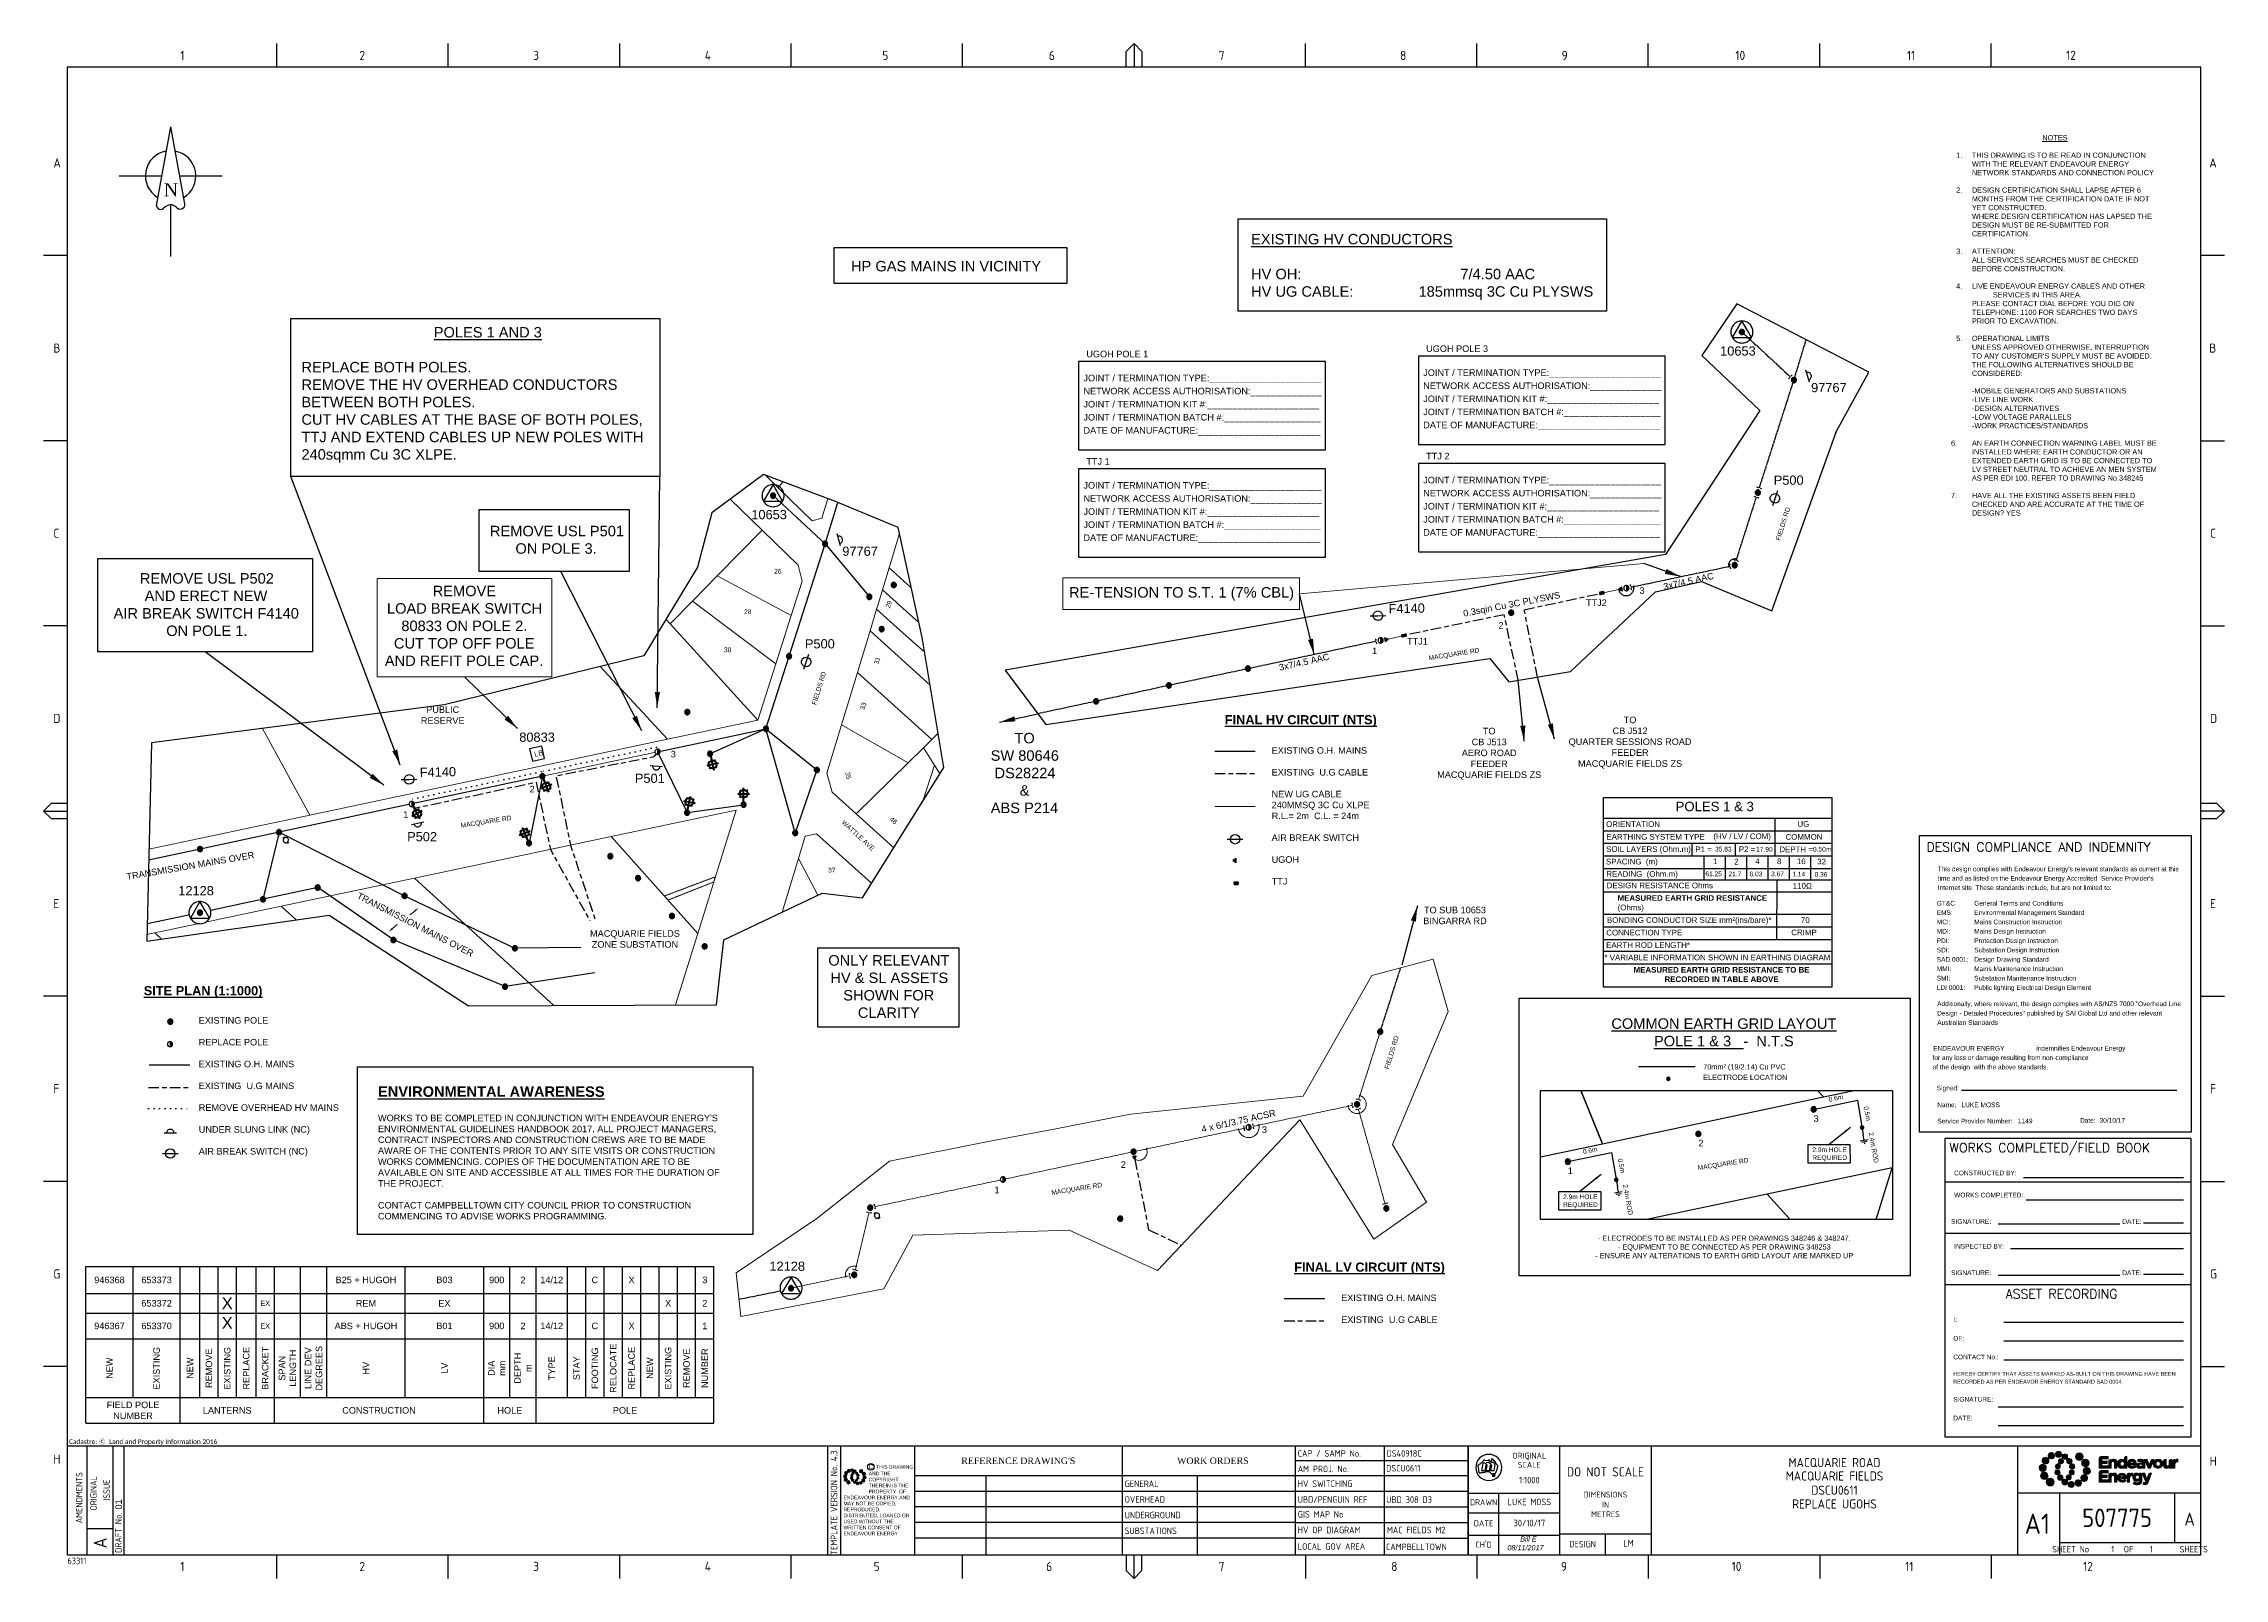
# Paper-space layout 'A1' of a CAD drawing. Header units: metres, sheet in millimetres. Extents: x -21 to 813, y -3 to 583.
# The model-space entities are those that its viewports show. They can reach past a viewport. Long polylines and large blocks are cut down to what shows.
import ezdxf
from ezdxf.enums import TextEntityAlignment as Align

# ---------------------------------------------------------------- set-up
doc = ezdxf.new("R2010")
doc.units = ezdxf.units.M
for name, pattern in [('Cable Exist OH', [1, 1, 0]), ('Cable Exist UG', [8.2, 4, -1.2, 1.8, -1.2]), ('Cable Remove', [2, 0, -2]), ('Dash', [5, 3, -2]), ('HIDDEN', [0.375, 0.25, -0.125]), ('HIDDEN2', [0.1875, 0.125, -0.0625])]:
    doc.linetypes.add(name, pattern=pattern)
doc.layers.get('0').update_dxf_attribs({"color": 6})
for name, color, linetype, lineweight in [('Cadastre Buildings_SP_EXT', 9, 'Continuous', 5), ('Cadastre Developer_SP_EXT', 9, 'Continuous', 5), ('Cadastre Land Parcels_SP_EXT', 9, 'Continuous', 5), ('Cadastre Other Property_SP_EXT', 9, 'HIDDEN', 5), ('Cadastre Roads_SP_EXT', 9, 'Continuous', 5)]:
    doc.layers.add(name, color=color, linetype=linetype, lineweight=lineweight)
for name, color, linetype in [('Duct_SP_EXT', 7, 'Continuous'), ('Equip_HV_NEW', 2, 'Continuous'), ('Equip_LV_EXT', 7, 'Continuous'), ('Equip_SP_EXT', 7, 'Continuous'), ('Equip_SP_HV_EXT', 7, 'Continuous'), ('Equip_SP_HV_NEW', 2, 'Continuous'), ('Equip_SP_LV_EXT', 7, 'Continuous'), ('Mains_HV_EXT', 7, 'Continuous'), ('Mains_HV_NEW', 2, 'Continuous'), ('Mains_HV_NEW_U97', 2, 'Continuous'), ('Mains_HV_NEW_UGOH', 2, 'Continuous'), ('Mains_LV_EXT', 7, 'Continuous'), ('Notes', 7, 'Continuous'), ('Notes_HV_MISC', 7, 'Continuous'), ('Notes_LV_MISC', 7, 'Continuous'), ('OH_Details_SP_MISC', 7, 'Continuous'), ('Sub_SP_TR_HV_LV_EXT', 7, 'Continuous'), ('SupportsOH_SP_TR_HV_LV_SL_EXT', 7, 'Continuous'), ('SupportsOH_SP_TR_HV_LV_SL_NEW', 2, 'Continuous'), ('SupportsUG_SP_EXT', 7, 'Continuous'), ('SupportsUG_SP_LV_EXT', 7, 'Continuous'), ('SupportsUG_SP_LV_SL_EXT', 7, 'Continuous'), ('Trench_SP_EXT', 7, 'Continuous'), ('UG_Details_SP_MISC', 7, 'Continuous')]:
    doc.layers.add(name, color=color, linetype=linetype)
doc.layers.add('Viewports', color=6, linetype='Continuous', plot=False)
doc.styles.add('ARIAL', font='arial.ttf', dxfattribs={"height": 2})
doc.styles.add('COLUMN_LABEL', font='arial.ttf')
doc.styles.add('Elec', font='romand__.ttf')
doc.styles.add('HVSW_LABEL', font='arial.ttf')
doc.styles.add('iecARIAL', font='arial.ttf', dxfattribs={"height": 2})
doc.styles.add('iecISOCP', font='isocp.shx')
doc.styles.add('iecNAME', font='times.ttf')
doc.styles.add('iecRoadName', font='arial.ttf', dxfattribs={"height": 3.5})
doc.styles.add('iecTimesNewRoman', font='times.ttf')
doc.styles.add('POLE_LABEL', font='arial.ttf')
doc.styles.add('RoadName', font='arial.ttf', dxfattribs={"height": 2.5})
doc.styles.get("Standard").update_dxf_attribs({"font": 'arial.ttf'})
doc.linetypes.add('Cable New UG', pattern='A,7,-0.25,["x",Standard,S=2,R=0,X=0.2,Y=-0.8],-2.1', length=9.35)
doc.linetypes.add('IECLCABIEE', pattern='A,6,-0.5,["IE",Standard,S=1.7,R=0,X=0.5,Y=-1],-2.8', length=9.3)
doc.dimstyles.new('GISCAD Dim Style', dxfattribs={"dimtxt": 2.5, "dimasz": 3, "dimexe": 1.25, "dimexo": 0.625, "dimtad": 1, "dimtoh": 1, "dimdec": 1, "dimtxsty": 'ARIAL', "dimcen": 2.5, "dimadec": 0, "dimazin": 0, "dimtfac": 1, "dimtdec": 1, "dimtmove": 0, "dimatfit": 3, "dimfxl": 1.25, "dimarcsym": 0})
doc.dimstyles.get("Standard").update_dxf_attribs({"dimtxt": 0.18, "dimasz": 0.18, "dimexe": 0.18, "dimexo": 0.0625, "dimgap": 0.09, "dimtad": 0, "dimtih": 1, "dimtoh": 1, "dimdec": 4, "dimzin": 0, "dimdsep": 46, "dimtxsty": 'Standard', "dimcen": 0.09, "dimadec": 0, "dimazin": 0, "dimtfac": 1, "dimtdec": 4, "dimtofl": 0, "dimtmove": 0, "dimatfit": 3, "dimfxl": 1, "dimtolj": 1, "dimtzin": 0, "dimarcsym": 0})

psp = doc.layouts.new('A1')

# ---------------------------------------------------------------- texts
at = {"layer": 'Notes', "lineweight": 30}
psp.add_text('MACQUARIE RD', height=1.8, rotation=8.96228, dxfattribs=at).set_placement((611.7, 152.92))
at = {"layer": 'Notes', "linetype": 'Continuous', "lineweight": 0, "insert": (708.33, 548.43), "char_height": 2, "attachment_point": 1}
psp.add_mtext_dynamic_manual_height_columns("\\pi34.902;{\\LNOTES}\\P\\pi39.535;\\P\\pi-6,l8,t8;1.^ITHIS DRAWING IS TO BE READ IN CONJUNCTION \\P\\pi0,l0,tz;^IWITH THE RELEVANT ENDEAVOUR ENERGY ^I^INETWORK STANDARDS AND CONNECTION POLICY\\P\\P\\pi-6,l8,t8;2.^IDESIGN CERTIFICATION SHALL LAPSE AFTER 6 MONTHS FROM THE CERTIFICATION DATE IF NOT YET CONSTRUCTED.\\P\\pi0,l0,tz;^IWHERE DESIGN CERTIFICATION HAS LAPSED THE ^IDESIGN MUST BE RE-SUBMITTED FOR ^I^I^ICERTIFICATION.\\P\\P\\pi-6,l8,t8;3.^IATTENTION:\\P\\pi0,l0,tz;^IALL SERVICES SEARCHES MUST BE CHECKED ^IBEFORE CONSTRUCTION.\\P\\P\\pi-6,l8,t8;4.^ILIVE ENDEAVOUR ENERGY CABLES AND OTHER \\P\\pi0,t16;^ISERVICES IN THIS AREA.\\P\\pl0,tz;^IPLEASE CONTACT DIAL BEFORE YOU DIG ON ^I^ITELEPHONE: 1100 FOR SEARCHES TWO DAYS ^I^IPRIOR TO EXCAVATION.\\P\\P\\pi-6,l8,t8;5.^IOPERATIONAL LIMITS\\P\\pi0,l0,tz;^IUNLESS APPROVED OTHERWISE, INTERRUPTION ^ITO ANY CUSTOMER'S SUPPLY MUST BE AVOIDED. ^ITHE FOLLOWING ALTERNATIVES SHOULD BE ^I^ICONSIDERED:\\P\\P^I-MOBILE GENERATORS AND SUBSTATIONS\\P^I-LIVE LINE WORK\\P^I-DESIGN ALTERNATIVES\\P^I-LOW VOLTAGE PARALLELS\\P^I-WORK PRACTICES/STANDARDS\\P\\P6. ^IAN EARTH CONNECTION WARNING LABEL MUST BE ^IINSTALLED WHERE EARTH CONDUCTOR OR AN ^IEXTENDED EARTH GRID IS TO BE CONNECTED TO ^ILV STREET NEUTRAL TO ACHIEVE AN MEN SYSTEM ^IAS PER EDI 100. REFER TO DRAWING No.348245\\P\\P7. ^IHAVE ALL THE EXISTING ASSETS BEEN FIELD ^I^ICHECKED AND ARE ACCURATE AT THE TIME OF ^IDESIGN? YES", width=79.0703, gutter_width=4, heights=[176.54], dxfattribs=at)
at = {"layer": 'Notes', "attachment_point": 1}
for s, width, insert, char_height in [('\\pt48;{\\LEXISTING HV CONDUCTORS\\P\\pi85.191,tz;\\P\\pi0;}HV OH: ^I^I^I7/4.50 AAC\\PHV UG CABLE:^I^I185mmsq 3C Cu PLYSWS', 170.3826, (440.86, 510.69), 4), ('\\pi8.4111;HP GAS MAINS IN VICINITY', 88.9859, (279.58, 500.36), 4), ('\\pi-1.0128;TTJ2', 5.6638, (569.85, 371.05), 2.5), ('\\pi-0.78426;TTJ1', 5.6638, (501.25, 356.25), 2.5), ('\\pi40.804;TO\\P\\pi31.7;SW 80646\\P\\pi33.193;DS28224\\P\\pi42.814;&\\P\\pi31.736;ABS P214', 88.9859, (309.65, 320.04), 4), ("{\\fArial|b1|i0|c0|p34;\\H1.6x;\\LENVIRONMENTAL AWARENESS\\P\\fArial|b0|i0|c0|p34;\\H0.625x;\\P}WORKS TO BE COMPLETED IN CONJUNCTION WITH ENDEAVOUR ENERGY'S ENVIRONMENTAL GUIDELINES HANDBOOK 2017. ALL PROJECT MANAGERS, CONTRACT INSPECTORS AND CONSTRUCTION CREWS ARE TO BE MADE AWARE OF THE CONTENTS PRIOR TO ANY SITE VISITS OR CONSTRUCTION WORKS COMMENCING. COPIES OF THE DOCUMENTATION ARE TO BE AVAILABLE ON SITE AND ACCESSIBLE AT ALL TIMES FOR THE DURATION OF THE PROJECT.\\P\\PCONTACT CAMPBELLTOWN CITY COUNCIL PRIOR TO CONSTRUCTION COMMENCING TO ADVISE WORKS PROGRAMMING.", 134.8021, (107.22, 184.97), 2.5), ('\\A1;\\pi7.7544;{\\fEucrosiaUPC|b0|i1|c0|p18;Bill E\\P\\pi2.8763;08/11/2017}', 22.7409, (535.95, 13.02), 2)]:
    psp.add_mtext_dynamic_manual_height_columns(s, width=width, gutter_width=4, heights=[0], dxfattribs=dict(at, insert=insert, char_height=char_height))
at = {"layer": 'Notes', "linetype": 'Continuous', "attachment_point": 1}
for s, width, heights, insert, char_height in [('\\pi50.56;{\\LPOLES 1 AND 3}\\P\\pi70.871;\\P\\pi0;REPLACE BOTH POLES.\\PREMOVE THE HV OVERHEAD CONDUCTORS BETWEEN BOTH POLES.\\PCUT HV CABLES AT THE BASE OF BOTH POLES,\\PTTJ AND EXTEND CABLES UP NEW POLES WITH 240sqmm Cu 3C XLPE.', 141.7427, [89.18], (77.98, 475.11), 4), ('\\pi15.06;REMOVE USL P502\\P\\pi16.908;AND ERECT NEW \\P\\pi5.0494;AIR BREAK SWITCH F4140\\P\\pi25.165;ON POLE 1.', 80.6309, [33.88], (1.15, 381.06), 4), ('{\\fArial|b1|i0|c0|p34;\\LFINAL HV CIRCUIT (NTS)}', 62.1377, [0], (430.79, 326.81), 3.5), ('{\\C7;EXISTING O.H. MAINS\\P\\PEXISTING  U.G CABLE\\P\\PNEW UG CABLE\\P240MMSQ 3C Cu XLPE\\PR.L.= 2m  C.L. = 24m\\P\\PAIR BREAK SWITCH \\P\\PUGOH\\P\\PTTJ}', 54.2769, [0], (448.72, 314.57), 2.5), ('{\\fArial|b1|i0|c0|p34;\\LSITE PLAN (1:1000)}', 107.1903, [0], (17.71, 223.28), 3.5), ('{\\fArial|b1|i0|c0|p34;\\LFINAL LV CIRCUIT (NTS)}', 62.1377, [0], (457.34, 117.67), 3.5), ('{\\C7;EXISTING O.H. MAINS\\P\\PEXISTING  U.G CABLE}', 54.2769, [0], (475.28, 105.42), 2.5)]:
    psp.add_mtext_dynamic_manual_height_columns(s, width=width, gutter_width=4, heights=heights, dxfattribs=dict(at, insert=insert, char_height=char_height))
at = {"layer": 'Notes', "color": 7, "lineweight": 0, "char_height": 2.5, "attachment_point": 1}
for s, insert in [('UGOH POLE 3', (507.76, 468.08)), ('UGOH POLE 1', (377.91, 466.04)), ('TTJ 2', (507.76, 427.04)), ('TTJ 1', (377.91, 425))]:
    psp.add_mtext_dynamic_manual_height_columns(s, width=23.9676, gutter_width=4, heights=[0], dxfattribs=dict(at, insert=insert))
at = {"layer": 'Notes', "color": 7, "linetype": 'Cable Exist UG', "insert": (142.47, 399.15), "char_height": 4, "width": 64.8493, "attachment_point": 1}
psp.add_mtext('\\pi7.5351;REMOVE USL P501\\P\\pi17.275;ON POLE 3.', dxfattribs=at)
at = {"layer": 'Notes', "linetype": 'Cable Exist UG', "insert": (108.81, 376.26), "char_height": 4, "width": 62.1342, "attachment_point": 1}
psp.add_mtext('\\pi19.328;REMOVE\\P\\pi1.8447;LOAD BREAK SWITCH \\P\\pi7.3495;80833 ON POLE 2.\\P\\pi4.501;CUT TOP OFF POLE \\P\\pi1.0357;AND REFIT POLE CAP.', dxfattribs=at)
at = {"layer": 'Notes', "insert": (367.95, 375.73), "char_height": 4, "width": 92.052, "attachment_point": 1}
psp.add_mtext('\\pi3.3439;RE-TENSION TO S.T. 1 (7% CBL) ', dxfattribs=at)
at = {"layer": 'Notes', "char_height": 2.5, "width": 57.9207, "attachment_point": 5, "style": 'iecARIAL'}
for s, insert, rotation in [('3x7/4.5 AAC', (608.04, 377.98), 12.66611), ('0.3sqin Cu 3C PLYSWS', (540.51, 368.86), 10.97978), ('3x7/4.5 AAC', (461.13, 347.07), 12.66611), ('\\A1;4 x 6/1/3.75 ACSR', (436.07, 171.72), 12.66611)]:
    psp.add_mtext(s, dxfattribs=dict(at, insert=insert, rotation=rotation))
at = {"layer": 'Notes', "char_height": 2.5, "attachment_point": 5, "style": 'iecARIAL'}
for s, insert, width in [('PUBLIC\\PRESERVE', (131.96, 326.81), 57.9207), ('TO\\PCB J512\\PQUARTER SESSIONS ROAD FEEDER\\PMACQUARIE FIELDS ZS', (585.7, 316.32), 57.9207), ('TO\\PCB J513\\PAERO ROAD\\PFEEDER\\PMACQUARIE FIELDS ZS', (531.86, 312.05), 57.9207), ('TO SUB 10653 BINGARRA RD ', (518.78, 250.25), 26.0708), ('MACQUARIE FIELDS\\PZONE SUBSTATION', (205.42, 241.28), 57.9207)]:
    psp.add_mtext(s, dxfattribs=dict(at, insert=insert, width=width))
at = {"layer": 'Notes', "color": 0, "attachment_point": 1, "style": 'ARIAL'}
for s, insert, char_height, width in [(' POLES {\\C1;1 & 3}', (601.69, 293.71), 3.6, 70.4601), ('ORIENTATION', (576.52, 286.23), 2.16, 53.2702), (' UG', (648.81, 286.34), 2.16, 30.8669), ('SOIL LAYERS (Ohm.m)', (576.55, 276.7), 2.16, 33.8573), ('EARTHING SYSTEM TYPE ', (576.66, 281.39), 2.16, 53.2702), ('P1 =', (610.66, 276.62), 2.16, 55.8562), ('(HV / LV / COM)', (617.56, 281.6), 2.16, 30.8669), ('P2 =', (627.25, 276.68), 2.16, 55.8562), ('DEPTH =', (642.75, 276.61), 2.16, 55.8562), ('COMMON', (645.12, 281.37), 2.16, 35.558), ('SPACING  (m)', (576.49, 271.92), 2.16, 55.8562), ('READING  (Ohm.m)', (576.63, 267.21), 2.16, 28.1031), ('1', (617.39, 272.04), 2.16, 55.8562), ('2', (625.47, 271.9), 2.16, 55.8562), ('4', (633.56, 272.04), 2.16, 55.8562), ('8', (641.86, 272.04), 2.16, 55.8562), ('16', (649.43, 272.04), 2.16, 55.8562), ('32', (657.22, 271.97), 2.16, 55.8562), ('DESIGN RESISTANCE Ohms', (576.79, 262.83), 2.16, 41.1566), ('{\\C1;110}Ω', (647.85, 262.68), 2.16, 30.8669), ('\\pi2.7893;{\\fArial|b1|i0|c0|p34;MEASURED EARTH GRID RESISTANCE \\P\\pi26.309;}(Ohms)', (578.14, 258.02), 2.16, 62.384), ('CONNECTION TYPE', (576.61, 244.79), 2.16, 68.648), ('BONDING CONDUCTOR SIZE mm²(ins/bare)*', (576.87, 249.61), 2.16, 68.648), ('CRIMP', (647.3, 244.87), 2.16, 30.8669), ('70', (650.96, 249.58), 2.16, 30.8669), ('* VARIABLE INFORMATION SHOWN IN EARTHING DIAGRAM', (575.91, 235.29), 2.16, 88.1156), ('EARTH ROD LENGTH* ', (576.55, 240.05), 2.16, 68.648), ('\\pi7.6401;{\\fArial|b1|i0|c0|p34;\\C7;MEASURED EARTH GRID RESISTANCE TO BE \\P\\pi19.463;RECORDED IN TABLE ABOVE}', (579.4, 230.59), 2.16, 82.1444)]:
    psp.add_mtext(s, dxfattribs=dict(at, insert=insert, char_height=char_height, width=width))
at = {"layer": 'Notes', "color": 1, "char_height": 1.8, "width": 55.8562, "attachment_point": 1, "style": 'ARIAL'}
for s, insert in [('35.83', (618.2, 276.5)), ('17.90', (633.86, 276.47)), ('0.50m', (655.59, 276.49)), ('61.25', (614.47, 267.08)), ('21.7', (623.27, 267.03)), ('8.03', (631.36, 267.03)), ('3.67', (639.59, 267.03)), ('1.14', (647.71, 266.96)), ('0.36', (656.22, 266.85))]:
    psp.add_mtext(s, dxfattribs=dict(at, insert=insert))
at = {"layer": 'Notes', "color": 0, "linetype": 'ByBlock', "char_height": 2.5, "width": 95.6779, "attachment_point": 1, "style": 'iecISOCP'}
for insert, rotation in [((10.95, 266.3), 9.75861), ((100.04, 259.19), 332.87094)]:
    psp.add_mtext('{\\fArial|b0|i0|c0|p34;\\C7;TRANSMISSION MAINS OVER}', dxfattribs=dict(at, insert=insert, rotation=rotation))
at = {"layer": 'Notes', "color": 7, "insert": (276.99, 235.12), "char_height": 4, "attachment_point": 1}
psp.add_mtext_dynamic_manual_height_columns('\\pi2.317;ONLY RELEVANT \\P\\pi3.1151;HV & SL ASSETS \\P\\pi8.0387;SHOWN FOR \\P\\pi13.623;CLARITY', width=50.5221, gutter_width=4, heights=[0], dxfattribs=at)
at = {"layer": 'Notes', "color": 0, "linetype": 'ByBlock', "insert": (38.73, 211.44), "char_height": 2.5, "width": 95.6779, "attachment_point": 1, "style": 'iecISOCP'}
psp.add_mtext('{\\fArial|b0|i0|c0|p34;\\C7;EXISTING POLE\\P\\PREPLACE POLE\\P\\PEXISTING O.H. MAINS\\P\\PEXISTING  U.G MAINS\\P\\PREMOVE OVERHEAD HV MAINS\\P\\PUNDER SLUNG LINK (NC)\\P\\PAIR BREAK SWITCH (NC)}', dxfattribs=at)
at = {"layer": 'Notes', "lineweight": 30}
for s, insert, char_height, width, attachment_point, style in [('{\\L\\C0;COMMON EARTH GRID LAYOUT \\PPOLE 1 & 3 \\l  -  N.T.S}', (621.53, 205.58), 4, 113.6975, 5, 'iecRoadName'), ('\\pi3.899;2.9m HOLE \\P\\pi3.8923;REQUIRED', (651.45, 161.64), 1.8, 20.7259, 1, 'RoadName'), ('\\pi3.899;2.9m HOLE \\P\\pi3.8923;REQUIRED', (556.21, 143.67), 1.8, 20.7259, 1, 'RoadName'), ('- ELECTRODES TO BE INSTALLED AS PER DRAWINGS 348246 & 348247.\\P- EQUIPMENT TO BE CONNECTED AS PER DRAWING {\\C1;348253}\\P- ENSURE ANY ALTERATIONS TO EARTH GRID LAYOUT ARE MARKED UP', (621.7, 123.6), 2, 99.1165, 5, 'iecARIAL')]:
    psp.add_mtext(s, dxfattribs=dict(at, insert=insert, char_height=char_height, width=width, attachment_point=attachment_point, style=style))
at = {"layer": 'Notes', "lineweight": 30, "insert": (587.63, 193.43), "char_height": 2, "width": 180.482, "attachment_point": 1, "line_spacing_factor": 1.2}
psp.add_mtext('\\pi26;70mm² (19/2.14) Cu PVC\\PELECTRODE LOCATION', dxfattribs=at)
at = {"layer": 'Notes', "lineweight": 30, "char_height": 1.8, "attachment_point": 1, "style": 'RoadName'}
for s, insert, width, rotation in [('0.6m', (661.42, 180.78), 3.9939, 11.84916), ('0.5m', (676.66, 177.5), 3.9939, 281.45696), ('2.4m ROD', (678.61, 167.6), 15.2323, 280.43151), ('0.6m', (567.5, 160.83), 3.9939, 11.84916), ('0.5m', (582.74, 157.55), 3.9939, 281.45696), ('2.4m ROD', (584.69, 147.65), 15.2323, 280.43151)]:
    psp.add_mtext(s, dxfattribs=dict(at, insert=insert, width=width, rotation=rotation))

msp = doc.modelspace()

# ---------------------------------------------------------------- texts
at = {"layer": 'Cadastre Land Parcels_SP_EXT'}
for s, rotation, p in [('24', 68.59361, (304370.11, 6236609.12)), ('29', 68.63011, (304397.49, 6236562.59)), ('31', 73.13347, (304393.14, 6236541.15)), ('33', 73.13232, (304387.87, 6236523.77)), ('35', 285.4957, (304380.45, 6236499.96)), ('46', 317.85861, (304397.31, 6236481.89))]:
    msp.add_text(s, height=1.8, rotation=rotation, dxfattribs=at).set_placement(p)
for s, p in [('47', (304295.46, 6236604.55)), ('49', (304320.69, 6236582.52)), ('26', (304353.36, 6236575.99)), ('28', (304341.88, 6236560.52)), ('30', (304334.19, 6236545.97)), ('44', (304414.87, 6236473.75)), ('37', (304373.99, 6236461.79)), ('39', (304368.52, 6236440.61)), ('73', (304390.32, 6236435.88)), ('71', (304400.66, 6236423.93)), ('69', (304412.02, 6236413.66))]:
    msp.add_text(s, height=1.8, dxfattribs=at).set_placement(p)
at = {"layer": 'Cadastre Roads_SP_EXT'}
for s, rotation, p in [('FIELDS RD', 72.78231, (304369.36, 6236525.65)), ('MACQUARIE RD', 8.96228, (304233.72, 6236478.81)), ('WATTLE AVE', 317.8815, (304378.94, 6236480.64))]:
    msp.add_text(s, height=1.8, rotation=rotation, dxfattribs=at).set_placement(p)
at = {"layer": 'Duct_SP_EXT'}
for s, p in [('FBUG8230480401', (304409.3, 6236473.04)), ('U21', (304412.42, 6236467.8)), ('E', (304413.58, 6236471.74)), ('U21', (304414.4, 6236467.84)), ('FB3427', (304397.42, 6236442.81)), ('B', (304399, 6236441.69)), ('T16', (304399.38, 6236439.46)), ('T84', (304410.39, 6236431.96))]:
    msp.add_text(s, height=1.8, dxfattribs=at).set_placement(p)
at = {"layer": 'Notes_HV_MISC'}
for s, rotation, p in [('FIELDS RD', 72.78231, (304367.54, 6236525.94)), ('MACQUARIE RD', 8.96228, (304233.42, 6236480.32))]:
    msp.add_text(s, height=1.8, rotation=rotation, dxfattribs=at).set_placement(p)
at = {"layer": 'Notes_LV_MISC'}
for s, rotation, p in [('FIELDS RD', 72.78231, (304362.33, 6236529.96)), ('MACQUARIE RD', 8.96228, (304233.56, 6236482.04))]:
    msp.add_text(s, height=1.8, rotation=rotation, dxfattribs=at).set_placement(p)

# ---------------------------------------------------------------- blocks, each defined once
blk = doc.blocks.new('NorthPnt 11(NP11)')
for p, q in [((-19.7, 0.02), (-3.49, 0)), ((3.32, 0), (19.7, -0.02)), ((-0.08, -10.94), (-0.08, -30.8))]:
    blk.add_line(p, q)
for points in [[(-0.08, 18.81), (-5.43, -10.68, 0.877048), (-2.29, -11.9, -0.1543), (-0.08, -10.94, 0.090511)], [(-0.08, 18.81), (5.26, -10.68, -0.877048), (2.13, -11.9, 0.1543), (-0.08, -10.94, -0.090511)]]:
    blk.add_lwpolyline(points, format="xyb")
for start, end in [(100.5988, 238.86433), (300.09942, 80.43745)]:
    blk.add_arc((0, 0), 9.64, start, end)
at = {"color": 7, "style": 'iecNAME'}
blk.add_text('N', height=5.02, dxfattribs=at).set_placement((-2.62, -7.82))
blk = doc.blocks.new('NOTE_DESIGN-COMPLIANCE')
blk.add_line((16, 16.01), (98.33, 16.01))
blk.add_lwpolyline([(0, 113.3), (103.74, 113.3), (103.74, 0), (0, 0)], close=True)
at = {"color": 7, "lineweight": -3, "style": 'Elec'}
blk.add_text('DESIGN COMPLIANCE AND INDEMNITY', height=3.5, dxfattribs=at).set_placement((2.6, 106.13), align=Align.BOTTOM_LEFT)
at = {"color": 7, "lineweight": -3}
for s, p in [('Signed:', (6.54, 17.75)), ('Name:', (6.71, 11.32)), ('Service Provider Number:', (6.76, 5.11)), ('Date: ', (61.29, 5.38))]:
    blk.add_text(s, height=1.79, dxfattribs=at).set_placement(p, align=Align.TOP_LEFT)
at = {"color": 7, "lineweight": -3, "char_height": 1.79, "line_spacing_factor": 1.2}
for s, insert, attachment_point in [("This design complies with Endeavour Energy's relevant standards as current at this \\Ptime and as listed on the Endeavour Energy Accredited  Service Provider's\\PInternet site. These standards include, but are not limited to:", (6.92, 92.16), 7), ('GT&C:^IGeneral Terms and Conditions\\PEMS:^I^IEnvironmental Management Standard\\PMCI:^I^IMains Construction Instruction\\PMDI:^I^IMains Design Instruction\\PPDI:^I^IProtection Design Instruction\\PSDI:^I^ISubstation Design Instruction\\PSAD 0001:^IDesign Drawing Standard\\PMMI:^I^IMains Maintenance Instruction\\PSMI:^I^ISubstation Maintenance Instruction\\PLDI 0001:^IPublic lighting Electrical Design Element ', (6.53, 88.36), 1), ('\\PAdditionally, where relevant, the design complies with AS/NZS 7000 "Overhead Line\\PDesign - Detailed Procedures" published by SAI Global Ltd and other relevant \\PAustralian Standards', (6.7, 53.5), 1), ('                                                         indemnifies Endeavour Energy \\Pfor any loss or damage resulting from non-compliance \\Pof the design  with the above standards.', (4.93, 32.94), 1)]:
    blk.add_mtext(s, dxfattribs=dict(at, insert=insert, attachment_point=attachment_point))
at = {"ltscale": 0.5}
for tag, p in [('COMPANYNAME', (5.15, 31.1)), ('NAME', (16, 9.52)), ('SPN', (37.54, 3.38)), ('DATE', (68.73, 3.59))]:
    blk.add_attdef(tag, p, '', height=1.8, dxfattribs=at)
blk = doc.blocks.new('A$C30A46249')
at = {"color": 7, "lineweight": -3, "insert": (6.92, 4.97), "char_height": 1.79, "attachment_point": 7, "line_spacing_factor": 1.2}
blk.add_mtext('{\\fCalibri|b0|i0|c0|p34;\\C256;Cadastre: \\fMS Gothic|b0|i0|c128|p49;\\C250;\\c2236962;Ⓒ\\fMS Gothic|b0|i0|c0|p49; \\fCalibri|b0|i0|c0|p34;\\C256;Land and Property Information 2016}', dxfattribs=at)
blk = doc.blocks.new('EE_LOGO_SMALL')
at = {"layer": 'Notes'}
h = blk.add_hatch(color=256, dxfattribs=at)
edge = h.paths.add_edge_path()
edge.add_spline(control_points=[(-8.4, 2), (-9.2, 2), (-9.8, 1.4), (-9.8, 0.7), (-9.9, -0.1), (-9.3, -0.7), (-8.6, -0.8), (-7.8, -0.8), (-7.2, -0.2), (-7.1, 0.5), (-7.1, 1.3), (-7.7, 1.9), (-8.4, 2)], knot_values=[0, 0, 0, 0, 1, 1, 1, 2, 2, 2, 3, 3, 3, 4, 4, 4, 4], degree=3, periodic=0)
h = blk.add_hatch(color=256, dxfattribs=at)
edge = h.paths.add_edge_path()
edge.add_spline(control_points=[(-6.8, 4.5), (-7.4, 4.8), (-8.2, 4.6), (-8.6, 4), (-8.9, 3.4), (-8.7, 2.6), (-8.1, 2.2), (-7.5, 1.9), (-6.7, 2.1), (-6.3, 2.7), (-6, 3.3), (-6.2, 4.1), (-6.8, 4.5)], knot_values=[0, 0, 0, 0, 1, 1, 1, 2, 2, 2, 3, 3, 3, 4, 4, 4, 4], degree=3, periodic=0)
h = blk.add_hatch(color=256, dxfattribs=at)
edge = h.paths.add_edge_path()
edge.add_spline(control_points=[(-4.2, 5.9), (-4.6, 6.5), (-5.3, 6.6), (-5.9, 6.3), (-6.4, 5.9), (-6.6, 5.1), (-6.2, 4.6), (-5.9, 4), (-5.1, 3.8), (-4.6, 4.2), (-4, 4.6), (-3.8, 5.3), (-4.2, 5.9)], knot_values=[0, 0, 0, 0, 1, 1, 1, 2, 2, 2, 3, 3, 3, 4, 4, 4, 4], degree=3, periodic=0)
h = blk.add_hatch(color=256, dxfattribs=at)
edge = h.paths.add_edge_path()
edge.add_spline(control_points=[(-1.3, 5.9), (-1.4, 6.5), (-2, 7), (-2.6, 6.9), (-3.3, 6.9), (-3.7, 6.3), (-3.7, 5.6), (-3.6, 5), (-3, 4.5), (-2.4, 4.6), (-1.7, 4.7), (-1.3, 5.2), (-1.3, 5.9)], knot_values=[0, 0, 0, 0, 1, 1, 1, 2, 2, 2, 3, 3, 3, 4, 4, 4, 4], degree=3, periodic=0)
h = blk.add_hatch(color=256, dxfattribs=at)
edge = h.paths.add_edge_path()
edge.add_spline(control_points=[(-2.5, 2.1), (-3, 2.2), (-3.5, 1.9), (-3.6, 1.3), (-3.7, 0.8), (-3.4, 0.3), (-2.9, 0.2), (-2.4, 0.1), (-1.9, 0.4), (-1.8, 0.9), (-1.7, 1.5), (-2, 2), (-2.5, 2.1)], knot_values=[0, 0, 0, 0, 1, 1, 1, 2, 2, 2, 3, 3, 3, 4, 4, 4, 4], degree=3, periodic=0)
h = blk.add_hatch(color=256, dxfattribs=at)
edge = h.paths.add_edge_path()
edge.add_spline(control_points=[(1, 4.9), (1, 4.3), (0.5, 3.8), (-0.1, 3.8), (-0.7, 3.8), (-1.2, 4.3), (-1.2, 4.9), (-1.2, 5.5), (-0.7, 6), (-0.1, 6), (0.5, 6), (1, 5.5), (1, 4.9)], knot_values=[0, 0, 0, 0, 1, 1, 1, 2, 2, 2, 3, 3, 3, 4, 4, 4, 4], degree=3, periodic=0)
edge = h.paths.add_edge_path()
edge.add_spline(control_points=[(-1.4, 4), (-1.9, 4.1), (-2.4, 3.8), (-2.5, 3.3), (-2.6, 2.7), (-2.3, 2.2), (-1.8, 2.1), (-1.3, 2), (-0.7, 2.3), (-0.6, 2.9), (-0.5, 3.4), (-0.9, 3.9), (-1.4, 4)], knot_values=[0, 0, 0, 0, 1, 1, 1, 2, 2, 2, 3, 3, 3, 4, 4, 4, 4], degree=3, periodic=0)
h = blk.add_hatch(color=256, dxfattribs=at)
edge = h.paths.add_edge_path()
edge.add_spline(control_points=[(2.3, 2.4), (2.8, 2.8), (2.8, 3.4), (2.4, 3.9), (2, 4.3), (1.4, 4.3), (0.9, 3.9), (0.5, 3.6), (0.5, 2.9), (0.9, 2.5), (1.2, 2), (1.9, 2), (2.3, 2.4)], knot_values=[0, 0, 0, 0, 1, 1, 1, 2, 2, 2, 3, 3, 3, 4, 4, 4, 4], degree=3, periodic=0)
edge = h.paths.add_edge_path()
edge.add_spline(control_points=[(1, 4.9), (1, 4.3), (0.5, 3.8), (-0.1, 3.8), (-0.7, 3.8), (-1.2, 4.3), (-1.2, 4.9), (-1.2, 5.5), (-0.7, 6), (-0.1, 6), (0.5, 6), (1, 5.5), (1, 4.9)], knot_values=[0, 0, 0, 0, 1, 1, 1, 2, 2, 2, 3, 3, 3, 4, 4, 4, 4], degree=3, periodic=0)
h = blk.add_hatch(color=256, dxfattribs=at)
edge = h.paths.add_edge_path()
edge.add_spline(control_points=[(1, 4.9), (1, 4.3), (0.5, 3.8), (-0.1, 3.8), (-0.7, 3.8), (-1.2, 4.3), (-1.2, 4.9), (-1.2, 5.5), (-0.7, 6), (-0.1, 6), (0.5, 6), (1, 5.5), (1, 4.9)], knot_values=[0, 0, 0, 0, 1, 1, 1, 2, 2, 2, 3, 3, 3, 4, 4, 4, 4], degree=3, periodic=0)
edge = h.paths.add_edge_path(flags=16)
edge.add_spline(control_points=[(1, 4.9), (1, 4.3), (0.5, 3.8), (-0.1, 3.8), (-0.7, 3.8), (-1.2, 4.3), (-1.2, 4.9), (-1.2, 5.5), (-0.7, 6), (-0.1, 6), (0.5, 6), (1, 5.5), (1, 4.9)], knot_values=[0, 0, 0, 0, 1, 1, 1, 2, 2, 2, 3, 3, 3, 4, 4, 4, 4], degree=3, periodic=0)
h = blk.add_hatch(color=256, dxfattribs=at)
edge = h.paths.add_edge_path()
edge.add_spline(control_points=[(3, 0.2), (3.5, 0.3), (3.8, 0.9), (3.7, 1.4), (3.6, 1.9), (3, 2.3), (2.5, 2.1), (1.9, 2), (1.6, 1.4), (1.8, 0.9), (1.9, 0.4), (2.5, 0.1), (3, 0.2)], knot_values=[0, 0, 0, 0, 1, 1, 1, 2, 2, 2, 3, 3, 3, 4, 4, 4, 4], degree=3, periodic=0)
h = blk.add_hatch(color=256, dxfattribs=at)
edge = h.paths.add_edge_path()
edge.add_spline(control_points=[(7, 4.9), (7, 4), (6.3, 3.4), (5.5, 3.4), (4.6, 3.4), (4, 4), (4, 4.9), (4, 5.7), (4.6, 6.4), (5.5, 6.4), (6.3, 6.4), (7, 5.7), (7, 4.9)], knot_values=[0, 0, 0, 0, 1, 1, 1, 2, 2, 2, 3, 3, 3, 4, 4, 4, 4], degree=3, periodic=0)
h = blk.add_hatch(color=256, dxfattribs=at)
edge = h.paths.add_edge_path()
edge.add_spline(control_points=[(8.4, 1.1), (9.1, 1.5), (9.4, 2.3), (9.1, 3), (8.8, 3.7), (7.9, 4.1), (7.2, 3.8), (6.5, 3.4), (6.2, 2.6), (6.5, 1.9), (6.8, 1.2), (7.7, 0.8), (8.4, 1.1)], knot_values=[0, 0, 0, 0, 1, 1, 1, 2, 2, 2, 3, 3, 3, 4, 4, 4, 4], degree=3, periodic=0)
h = blk.add_hatch(color=256, dxfattribs=at)
edge = h.paths.add_edge_path()
edge.add_spline(control_points=[(8.3, -1.9), (9, -1.9), (9.7, -1.4), (9.7, -0.6), (9.7, 0.1), (9.2, 0.8), (8.4, 0.8), (7.7, 0.8), (7, 0.3), (7, -0.5), (6.9, -1.2), (7.5, -1.9), (8.3, -1.9)], knot_values=[0, 0, 0, 0, 1, 1, 1, 2, 2, 2, 3, 3, 3, 4, 4, 4, 4], degree=3, periodic=0)
h = blk.add_hatch(color=256, dxfattribs=at)
edge = h.paths.add_edge_path()
edge.add_spline(control_points=[(-8.5, -1.1), (-9.2, -1.4), (-9.6, -2.3), (-9.3, -3), (-8.9, -3.7), (-8.1, -4), (-7.4, -3.7), (-6.7, -3.4), (-6.3, -2.5), (-6.6, -1.8), (-7, -1.1), (-7.8, -0.8), (-8.5, -1.1)], knot_values=[0, 0, 0, 0, 1, 1, 1, 2, 2, 2, 3, 3, 3, 4, 4, 4, 4], degree=3, periodic=0)
h = blk.add_hatch(color=256, dxfattribs=at)
edge = h.paths.add_edge_path()
edge.add_spline(control_points=[(-7.1, -4.8), (-7.1, -4), (-6.5, -3.3), (-5.6, -3.3), (-4.8, -3.3), (-4.1, -4), (-4.1, -4.8), (-4.1, -5.7), (-4.8, -6.3), (-5.6, -6.3), (-6.5, -6.3), (-7.1, -5.7), (-7.1, -4.8)], knot_values=[0, 0, 0, 0, 1, 1, 1, 2, 2, 2, 3, 3, 3, 4, 4, 4, 4], degree=3, periodic=0)
h = blk.add_hatch(color=256, dxfattribs=at)
edge = h.paths.add_edge_path()
edge.add_spline(control_points=[(-3.1, -0.2), (-3.7, -0.3), (-4, -0.8), (-3.8, -1.4), (-3.7, -1.9), (-3.2, -2.2), (-2.6, -2.1), (-2.1, -1.9), (-1.8, -1.4), (-1.9, -0.9), (-2.1, -0.3), (-2.6, 0), (-3.1, -0.2)], knot_values=[0, 0, 0, 0, 1, 1, 1, 2, 2, 2, 3, 3, 3, 4, 4, 4, 4], degree=3, periodic=0)
h = blk.add_hatch(color=256, dxfattribs=at)
edge = h.paths.add_edge_path()
edge.add_spline(control_points=[(-2.5, -2.3), (-2.9, -2.7), (-3, -3.4), (-2.6, -3.8), (-2.2, -4.2), (-1.5, -4.3), (-1.1, -3.9), (-0.7, -3.5), (-0.6, -2.8), (-1, -2.4), (-1.4, -2), (-2, -1.9), (-2.5, -2.3)], knot_values=[0, 0, 0, 0, 1, 1, 1, 2, 2, 2, 3, 3, 3, 4, 4, 4, 4], degree=3, periodic=0)
h = blk.add_hatch(color=256, dxfattribs=at)
edge = h.paths.add_edge_path()
edge.add_spline(control_points=[(-1.2, -4.8), (-1.2, -4.2), (-0.7, -3.7), (-0.1, -3.7), (0.5, -3.7), (1, -4.2), (1, -4.8), (1, -5.4), (0.5, -5.9), (-0.1, -5.9), (-0.7, -5.9), (-1.2, -5.4), (-1.2, -4.8)], knot_values=[0, 0, 0, 0, 1, 1, 1, 2, 2, 2, 3, 3, 3, 4, 4, 4, 4], degree=3, periodic=0)
h = blk.add_hatch(color=256, dxfattribs=at)
edge = h.paths.add_edge_path()
edge.add_spline(control_points=[(1.2, -3.9), (1.7, -4.1), (2.2, -3.7), (2.3, -3.2), (2.5, -2.7), (2.1, -2.2), (1.6, -2.1), (1.1, -2), (0.6, -2.3), (0.5, -2.8), (0.4, -3.3), (0.7, -3.8), (1.2, -3.9)], knot_values=[0, 0, 0, 0, 1, 1, 1, 2, 2, 2, 3, 3, 3, 4, 4, 4, 4], degree=3, periodic=0)
h = blk.add_hatch(color=256, dxfattribs=at)
edge = h.paths.add_edge_path()
edge.add_spline(control_points=[(1.2, -5.8), (1.3, -6.5), (1.8, -6.9), (2.5, -6.9), (3.1, -6.8), (3.6, -6.2), (3.5, -5.6), (3.4, -5), (2.9, -4.5), (2.2, -4.6), (1.6, -4.6), (1.1, -5.2), (1.2, -5.8)], knot_values=[0, 0, 0, 0, 1, 1, 1, 2, 2, 2, 3, 3, 3, 4, 4, 4, 4], degree=3, periodic=0)
h = blk.add_hatch(color=256, dxfattribs=at)
edge = h.paths.add_edge_path()
edge.add_spline(control_points=[(2.4, -2), (2.9, -2.1), (3.4, -1.8), (3.5, -1.3), (3.6, -0.8), (3.3, -0.3), (2.8, -0.2), (2.2, -0.1), (1.7, -0.4), (1.6, -0.9), (1.5, -1.4), (1.8, -1.9), (2.4, -2)], knot_values=[0, 0, 0, 0, 1, 1, 1, 2, 2, 2, 3, 3, 3, 4, 4, 4, 4], degree=3, periodic=0)
h = blk.add_hatch(color=256, dxfattribs=at)
edge = h.paths.add_edge_path()
edge.add_spline(control_points=[(4, -5.8), (4.4, -6.4), (5.2, -6.6), (5.7, -6.2), (6.3, -5.8), (6.5, -5.1), (6.1, -4.5), (5.7, -4), (5, -3.8), (4.4, -4.2), (3.8, -4.5), (3.7, -5.3), (4, -5.8)], knot_values=[0, 0, 0, 0, 1, 1, 1, 2, 2, 2, 3, 3, 3, 4, 4, 4, 4], degree=3, periodic=0)
h = blk.add_hatch(color=256, dxfattribs=at)
edge = h.paths.add_edge_path()
edge.add_spline(control_points=[(6.7, -4.4), (7.3, -4.8), (8.1, -4.6), (8.4, -4), (8.8, -3.3), (8.6, -2.6), (8, -2.2), (7.3, -1.8), (6.6, -2.1), (6.2, -2.7), (5.8, -3.3), (6, -4.1), (6.7, -4.4)], knot_values=[0, 0, 0, 0, 1, 1, 1, 2, 2, 2, 3, 3, 3, 4, 4, 4, 4], degree=3, periodic=0)
at = {"layer": 'Notes', "lineweight": 0}
for points in [[(1.8, 2.1), (1.8, 2.1)], [(-2, -2.1), (-2, -2.1)]]:
    blk.add_lwpolyline(points, dxfattribs=at)
for points in [[(-8.4, 2), (-9.2, 2), (-9.8, 1.4), (-9.8, 0.7), (-9.9, -0.1), (-9.3, -0.7), (-8.6, -0.8), (-7.8, -0.8), (-7.2, -0.2), (-7.1, 0.5), (-7.1, 1.3), (-7.7, 1.9), (-8.4, 2)], [(-6.8, 4.5), (-7.4, 4.8), (-8.2, 4.6), (-8.6, 4), (-8.9, 3.4), (-8.7, 2.6), (-8.1, 2.2), (-7.5, 1.9), (-6.7, 2.1), (-6.3, 2.7), (-6, 3.3), (-6.2, 4.1), (-6.8, 4.5)], [(-4.2, 5.9), (-4.6, 6.5), (-5.3, 6.6), (-5.9, 6.3), (-6.4, 5.9), (-6.6, 5.1), (-6.2, 4.6), (-5.9, 4), (-5.1, 3.8), (-4.6, 4.2), (-4, 4.6), (-3.8, 5.3), (-4.2, 5.9)], [(-1.3, 5.9), (-1.4, 6.5), (-2, 7), (-2.6, 6.9), (-3.3, 6.9), (-3.7, 6.3), (-3.7, 5.6), (-3.6, 5), (-3, 4.5), (-2.4, 4.6), (-1.7, 4.7), (-1.3, 5.2), (-1.3, 5.9)], [(-2.5, 2.1), (-3, 2.2), (-3.5, 1.9), (-3.6, 1.3), (-3.7, 0.8), (-3.4, 0.3), (-2.9, 0.2), (-2.4, 0.1), (-1.9, 0.4), (-1.8, 0.9), (-1.7, 1.5), (-2, 2), (-2.5, 2.1)], [(-1.4, 4), (-1.9, 4.1), (-2.4, 3.8), (-2.5, 3.3), (-2.6, 2.7), (-2.3, 2.2), (-1.8, 2.1), (-1.3, 2), (-0.7, 2.3), (-0.6, 2.9), (-0.5, 3.4), (-0.9, 3.9), (-1.4, 4)], [(1, 4.9), (1, 4.3), (0.5, 3.8), (-0.1, 3.8), (-0.7, 3.8), (-1.2, 4.3), (-1.2, 4.9), (-1.2, 5.5), (-0.7, 6), (-0.1, 6), (0.5, 6), (1, 5.5), (1, 4.9)], [(1, 4.9), (1, 4.3), (0.5, 3.8), (-0.1, 3.8), (-0.7, 3.8), (-1.2, 4.3), (-1.2, 4.9), (-1.2, 5.5), (-0.7, 6), (-0.1, 6), (0.5, 6), (1, 5.5), (1, 4.9)], [(2.3, 2.4), (2.8, 2.8), (2.8, 3.4), (2.4, 3.9), (2, 4.3), (1.4, 4.3), (0.9, 3.9), (0.5, 3.6), (0.5, 2.9), (0.9, 2.5), (1.2, 2), (1.9, 2), (2.3, 2.4)], [(3, 0.2), (3.5, 0.3), (3.8, 0.9), (3.7, 1.4), (3.6, 1.9), (3, 2.3), (2.5, 2.1), (1.9, 2), (1.6, 1.4), (1.8, 0.9), (1.9, 0.4), (2.5, 0.1), (3, 0.2)], [(7, 4.9), (7, 4), (6.3, 3.4), (5.5, 3.4), (4.6, 3.4), (4, 4), (4, 4.9), (4, 5.7), (4.6, 6.4), (5.5, 6.4), (6.3, 6.4), (7, 5.7), (7, 4.9)], [(8.4, 1.1), (9.1, 1.5), (9.4, 2.3), (9.1, 3), (8.8, 3.7), (7.9, 4.1), (7.2, 3.8), (6.5, 3.4), (6.2, 2.6), (6.5, 1.9), (6.8, 1.2), (7.7, 0.8), (8.4, 1.1)], [(8.3, -1.9), (9, -1.9), (9.7, -1.4), (9.7, -0.6), (9.7, 0.1), (9.2, 0.8), (8.4, 0.8), (7.7, 0.8), (7, 0.3), (7, -0.5), (6.9, -1.2), (7.5, -1.9), (8.3, -1.9)], [(-8.5, -1.1), (-9.2, -1.4), (-9.6, -2.3), (-9.3, -3), (-8.9, -3.7), (-8.1, -4), (-7.4, -3.7), (-6.7, -3.4), (-6.3, -2.5), (-6.6, -1.8), (-7, -1.1), (-7.8, -0.8), (-8.5, -1.1)], [(-7.1, -4.8), (-7.1, -4), (-6.5, -3.3), (-5.6, -3.3), (-4.8, -3.3), (-4.1, -4), (-4.1, -4.8), (-4.1, -5.7), (-4.8, -6.3), (-5.6, -6.3), (-6.5, -6.3), (-7.1, -5.7), (-7.1, -4.8)], [(-3.1, -0.2), (-3.7, -0.3), (-4, -0.8), (-3.8, -1.4), (-3.7, -1.9), (-3.2, -2.2), (-2.6, -2.1), (-2.1, -1.9), (-1.8, -1.4), (-1.9, -0.9), (-2.1, -0.3), (-2.6, 0), (-3.1, -0.2)], [(-2.5, -2.3), (-2.9, -2.7), (-3, -3.4), (-2.6, -3.8), (-2.2, -4.2), (-1.5, -4.3), (-1.1, -3.9), (-0.7, -3.5), (-0.6, -2.8), (-1, -2.4), (-1.4, -2), (-2, -1.9), (-2.5, -2.3)], [(-1.2, -4.8), (-1.2, -4.2), (-0.7, -3.7), (-0.1, -3.7), (0.5, -3.7), (1, -4.2), (1, -4.8), (1, -5.4), (0.5, -5.9), (-0.1, -5.9), (-0.7, -5.9), (-1.2, -5.4), (-1.2, -4.8)], [(1.2, -3.9), (1.7, -4.1), (2.2, -3.7), (2.3, -3.2), (2.5, -2.7), (2.1, -2.2), (1.6, -2.1), (1.1, -2), (0.6, -2.3), (0.5, -2.8), (0.4, -3.3), (0.7, -3.8), (1.2, -3.9)], [(1.2, -5.8), (1.3, -6.5), (1.8, -6.9), (2.5, -6.9), (3.1, -6.8), (3.6, -6.2), (3.5, -5.6), (3.4, -5), (2.9, -4.5), (2.2, -4.6), (1.6, -4.6), (1.1, -5.2), (1.2, -5.8)], [(2.4, -2), (2.9, -2.1), (3.4, -1.8), (3.5, -1.3), (3.6, -0.8), (3.3, -0.3), (2.8, -0.2), (2.2, -0.1), (1.7, -0.4), (1.6, -0.9), (1.5, -1.4), (1.8, -1.9), (2.4, -2)], [(4, -5.8), (4.4, -6.4), (5.2, -6.6), (5.7, -6.2), (6.3, -5.8), (6.5, -5.1), (6.1, -4.5), (5.7, -4), (5, -3.8), (4.4, -4.2), (3.8, -4.5), (3.7, -5.3), (4, -5.8)], [(6.7, -4.4), (7.3, -4.8), (8.1, -4.6), (8.4, -4), (8.8, -3.3), (8.6, -2.6), (8, -2.2), (7.3, -1.8), (6.6, -2.1), (6.2, -2.7), (5.8, -3.3), (6, -4.1), (6.7, -4.4)]]:
    blk.add_open_spline(points, degree=3, knots=[0, 0, 0, 0, 1, 1, 1, 2, 2, 2, 3, 3, 3, 4, 4, 4, 4], dxfattribs=at)
blk = doc.blocks.new('EE_COPYRIGHT_A1')
at = {"layer": 'Notes'}
blk.add_circle((9.53, -0.82), 1.15, dxfattribs=at)
at = {"xscale": 0.4, "yscale": 0.4, "zscale": 0.4}
blk.add_blockref('EE_LOGO_SMALL', (3.96, -4.29), dxfattribs=at)
at = {"layer": 'Notes', "insert": (0, 0), "char_height": 1.25, "width": 24.1208, "attachment_point": 1, "style": 'ARIAL'}
blk.add_mtext('\\pt8.75;               ^I{\\H1.2x;C } THIS DRAWING\\P\\pi-8.75,l8.75,t8.75,20;       ^IAND THE ^I\\P\\pi0,t8.75;COPYRIGHT\\P\\pi-8.75,t1.25,8.75;^I^ITHEREIN IS THE PROPERTY  OF \\P\\pi0,l0,t1.25;ENDEAVOUR ENERGY AND MAY NOT BE COPIED, REPRODUCED, DISTRIBUTED, LOANED OR USED WITHOUT THE WRITTEN CONSENT OF ENDEAVOUR ENERGY', dxfattribs=at)
blk = doc.blocks.new('EE_LOGO')
h = blk.add_hatch(color=7)
edge = h.paths.add_edge_path()
edge.add_spline(control_points=[(-25.34, 1.94), (-26.08, 1.98), (-26.72, 1.41), (-26.77, 0.66), (-26.81, -0.09), (-26.24, -0.72), (-25.49, -0.77), (-24.74, -0.81), (-24.1, -0.24), (-24.06, 0.51), (-24.02, 1.25), (-24.59, 1.89), (-25.34, 1.94)], knot_values=[0, 0, 0, 0, 1, 1, 1, 2, 2, 2, 3, 3, 3, 4, 4, 4, 4], degree=3, periodic=0)
h = blk.add_hatch(color=7)
edge = h.paths.add_edge_path()
edge.add_spline(control_points=[(-23.73, 4.46), (-24.34, 4.81), (-25.13, 4.61), (-25.49, 3.99), (-25.85, 3.38), (-25.64, 2.59), (-25.03, 2.23), (-24.41, 1.87), (-23.63, 2.08), (-23.27, 2.69), (-22.91, 3.31), (-23.12, 4.1), (-23.73, 4.46)], knot_values=[0, 0, 0, 0, 1, 1, 1, 2, 2, 2, 3, 3, 3, 4, 4, 4, 4], degree=3, periodic=0)
h = blk.add_hatch(color=7)
edge = h.paths.add_edge_path()
edge.add_spline(control_points=[(-21.12, 5.87), (-21.48, 6.44), (-22.24, 6.61), (-22.81, 6.24), (-23.37, 5.88), (-23.54, 5.12), (-23.17, 4.55), (-22.81, 3.98), (-22.05, 3.82), (-21.48, 4.19), (-20.92, 4.55), (-20.75, 5.31), (-21.12, 5.87)], knot_values=[0, 0, 0, 0, 1, 1, 1, 2, 2, 2, 3, 3, 3, 4, 4, 4, 4], degree=3, periodic=0)
h = blk.add_hatch(color=7)
edge = h.paths.add_edge_path()
edge.add_spline(control_points=[(-19.43, 2.06), (-19.94, 2.17), (-20.44, 1.84), (-20.55, 1.33), (-20.66, 0.82), (-20.34, 0.32), (-19.83, 0.21), (-19.32, 0.1), (-18.81, 0.42), (-18.71, 0.93), (-18.59, 1.44), (-18.92, 1.95), (-19.43, 2.06)], knot_values=[0, 0, 0, 0, 1, 1, 1, 2, 2, 2, 3, 3, 3, 4, 4, 4, 4], degree=3, periodic=0)
h = blk.add_hatch(color=7)
edge = h.paths.add_edge_path()
edge.add_spline(control_points=[(-18.27, 5.87), (-18.34, 6.5), (-18.91, 6.97), (-19.54, 6.9), (-20.18, 6.84), (-20.65, 6.27), (-20.58, 5.63), (-20.52, 4.99), (-19.95, 4.53), (-19.31, 4.59), (-18.67, 4.66), (-18.21, 5.23), (-18.27, 5.87)], knot_values=[0, 0, 0, 0, 1, 1, 1, 2, 2, 2, 3, 3, 3, 4, 4, 4, 4], degree=3, periodic=0)
h = blk.add_hatch(color=7)
edge = h.paths.add_edge_path()
edge.add_spline(control_points=[(-15.91, 4.86), (-15.91, 4.26), (-16.4, 3.77), (-17, 3.77), (-17.6, 3.77), (-18.08, 4.26), (-18.08, 4.86), (-18.08, 5.46), (-17.6, 5.95), (-17, 5.95), (-16.4, 5.95), (-15.91, 5.46), (-15.91, 4.86)], knot_values=[0, 0, 0, 0, 1, 1, 1, 2, 2, 2, 3, 3, 3, 4, 4, 4, 4], degree=3, periodic=0)
edge = h.paths.add_edge_path()
edge.add_spline(control_points=[(-18.29, 3.97), (-18.8, 4.08), (-19.3, 3.76), (-19.41, 3.25), (-19.52, 2.74), (-19.2, 2.23), (-18.69, 2.12), (-18.18, 2.01), (-17.67, 2.33), (-17.56, 2.84), (-17.45, 3.35), (-17.78, 3.86), (-18.29, 3.97)], knot_values=[0, 0, 0, 0, 1, 1, 1, 2, 2, 2, 3, 3, 3, 4, 4, 4, 4], degree=3, periodic=0)
h = blk.add_hatch(color=7)
edge = h.paths.add_edge_path()
edge.add_spline(control_points=[(-14.59, 2.36), (-14.16, 2.75), (-14.12, 3.41), (-14.51, 3.84), (-14.89, 4.27), (-15.55, 4.31), (-15.99, 3.93), (-16.42, 3.54), (-16.46, 2.88), (-16.07, 2.45), (-15.69, 2.01), (-15.02, 1.98), (-14.59, 2.36)], knot_values=[0, 0, 0, 0, 1, 1, 1, 2, 2, 2, 3, 3, 3, 4, 4, 4, 4], degree=3, periodic=0)
edge = h.paths.add_edge_path()
edge.add_spline(control_points=[(-15.91, 4.86), (-15.91, 4.26), (-16.4, 3.77), (-17, 3.77), (-17.6, 3.77), (-18.08, 4.26), (-18.08, 4.86), (-18.08, 5.46), (-17.6, 5.95), (-17, 5.95), (-16.4, 5.95), (-15.91, 5.46), (-15.91, 4.86)], knot_values=[0, 0, 0, 0, 1, 1, 1, 2, 2, 2, 3, 3, 3, 4, 4, 4, 4], degree=3, periodic=0)
h = blk.add_hatch(color=7)
edge = h.paths.add_edge_path()
edge.add_spline(control_points=[(-15.91, 4.86), (-15.91, 4.26), (-16.4, 3.77), (-17, 3.77), (-17.6, 3.77), (-18.08, 4.26), (-18.08, 4.86), (-18.08, 5.46), (-17.6, 5.95), (-17, 5.95), (-16.4, 5.95), (-15.91, 5.46), (-15.91, 4.86)], knot_values=[0, 0, 0, 0, 1, 1, 1, 2, 2, 2, 3, 3, 3, 4, 4, 4, 4], degree=3, periodic=0)
edge = h.paths.add_edge_path(flags=16)
edge.add_spline(control_points=[(-15.91, 4.86), (-15.91, 4.26), (-16.4, 3.77), (-17, 3.77), (-17.6, 3.77), (-18.08, 4.26), (-18.08, 4.86), (-18.08, 5.46), (-17.6, 5.95), (-17, 5.95), (-16.4, 5.95), (-15.91, 5.46), (-15.91, 4.86)], knot_values=[0, 0, 0, 0, 1, 1, 1, 2, 2, 2, 3, 3, 3, 4, 4, 4, 4], degree=3, periodic=0)
h = blk.add_hatch(color=7)
edge = h.paths.add_edge_path()
edge.add_spline(control_points=[(-13.94, 0.18), (-13.41, 0.32), (-13.09, 0.87), (-13.23, 1.4), (-13.37, 1.93), (-13.92, 2.25), (-14.45, 2.11), (-14.98, 1.97), (-15.3, 1.42), (-15.16, 0.89), (-15.02, 0.36), (-14.47, 0.04), (-13.94, 0.18)], knot_values=[0, 0, 0, 0, 1, 1, 1, 2, 2, 2, 3, 3, 3, 4, 4, 4, 4], degree=3, periodic=0)
h = blk.add_hatch(color=7)
edge = h.paths.add_edge_path()
edge.add_spline(control_points=[(-9.93, 4.86), (-9.93, 4.03), (-10.61, 3.35), (-11.44, 3.35), (-12.28, 3.35), (-12.95, 4.03), (-12.95, 4.86), (-12.95, 5.69), (-12.28, 6.37), (-11.44, 6.37), (-10.61, 6.37), (-9.93, 5.69), (-9.93, 4.86)], knot_values=[0, 0, 0, 0, 1, 1, 1, 2, 2, 2, 3, 3, 3, 4, 4, 4, 4], degree=3, periodic=0)
h = blk.add_hatch(color=7)
edge = h.paths.add_edge_path()
edge.add_spline(control_points=[(-8.55, 1.13), (-7.83, 1.45), (-7.5, 2.29), (-7.82, 3.01), (-8.14, 3.73), (-8.98, 4.06), (-9.7, 3.74), (-10.42, 3.42), (-10.75, 2.58), (-10.43, 1.86), (-10.11, 1.14), (-9.27, 0.81), (-8.55, 1.13)], knot_values=[0, 0, 0, 0, 1, 1, 1, 2, 2, 2, 3, 3, 3, 4, 4, 4, 4], degree=3, periodic=0)
h = blk.add_hatch(color=7)
edge = h.paths.add_edge_path()
edge.add_spline(control_points=[(-8.66, -1.92), (-7.91, -1.96), (-7.27, -1.39), (-7.23, -0.64), (-7.19, 0.1), (-7.76, 0.74), (-8.51, 0.78), (-9.25, 0.83), (-9.89, 0.26), (-9.94, -0.49), (-9.98, -1.24), (-9.41, -1.88), (-8.66, -1.92)], knot_values=[0, 0, 0, 0, 1, 1, 1, 2, 2, 2, 3, 3, 3, 4, 4, 4, 4], degree=3, periodic=0)
h = blk.add_hatch(color=7)
edge = h.paths.add_edge_path()
edge.add_spline(control_points=[(-3.85, 0.44), (-3.85, 0.44), (-3.85, 4.25), (-3.85, 4.3), (-3.85, 4.35), (-3.85, 4.86), (-3.29, 4.86), (-2.74, 4.86), (-0.49, 4.86), (-0.49, 4.86), (-0.49, 4.86), (-0.49, 4), (-0.49, 4), (-0.49, 4), (-2.89, 4), (-2.89, 4), (-2.89, 4), (-2.89, 3.1), (-2.89, 3.1), (-2.89, 3.1), (-0.8, 3.1), (-0.8, 3.1), (-0.8, 3.1), (-0.8, 2.23), (-0.8, 2.23), (-0.8, 2.23), (-2.89, 2.23), (-2.89, 2.23), (-2.89, 2.23), (-2.89, 1.31), (-2.89, 1.31), (-2.89, 1.31), (-0.49, 1.31), (-0.49, 1.31), (-0.49, 1.31), (-0.49, 0.44), (-0.49, 0.44), (-0.49, 0.44), (-3.85, 0.44), (-3.85, 0.44)], knot_values=[0, 0, 0, 0, 1, 1, 1, 2, 2, 2, 3, 3, 3, 4, 4, 4, 5, 5, 5, 6, 6, 6, 7, 7, 7, 8, 8, 8, 9, 9, 9, 10, 10, 10, 11, 11, 11, 12, 12, 12, 13, 13, 13, 13], degree=3, periodic=0)
h = blk.add_hatch(color=7)
edge = h.paths.add_edge_path()
edge.add_spline(control_points=[(1.94, 0.44), (1.94, 0.44), (1.94, 2.33), (1.94, 2.33), (1.94, 2.78), (1.73, 3.02), (1.36, 3.02), (1, 3.02), (0.76, 2.78), (0.76, 2.33), (0.76, 2.33), (0.76, 0.44), (0.76, 0.44), (0.76, 0.44), (-0.2, 0.44), (-0.2, 0.44), (-0.2, 0.44), (-0.2, 3.21), (-0.2, 3.27), (-0.2, 3.33), (-0.2, 3.82), (0.36, 3.82), (0.76, 3.82), (0.76, 3.82), (0.76, 3.82), (0.76, 3.82), (0.76, 3.35), (0.76, 3.35), (0.98, 3.63), (1.27, 3.89), (1.75, 3.89), (2.48, 3.89), (2.9, 3.41), (2.9, 2.63), (2.9, 2.63), (2.9, 0.44), (2.9, 0.44), (2.9, 0.44), (1.94, 0.44), (1.94, 0.44)], knot_values=[0, 0, 0, 0, 1, 1, 1, 2, 2, 2, 3, 3, 3, 4, 4, 4, 5, 5, 5, 6, 6, 6, 7, 7, 7, 8, 8, 8, 9, 9, 9, 10, 10, 10, 11, 11, 11, 12, 12, 12, 13, 13, 13, 13], degree=3, periodic=0)
h = blk.add_hatch(color=7)
edge = h.paths.add_edge_path(flags=16)
edge.add_spline(control_points=[(5.8, 2.13), (5.8, 2.69), (5.43, 3.07), (4.98, 3.07), (4.53, 3.07), (4.15, 2.7), (4.15, 2.13), (4.15, 2.13), (4.15, 2.12), (4.15, 2.12), (4.15, 1.56), (4.53, 1.19), (4.98, 1.19), (5.43, 1.19), (5.8, 1.56), (5.8, 2.12), (5.8, 2.12), (5.8, 2.13), (5.8, 2.13)], knot_values=[0, 0, 0, 0, 1, 1, 1, 2, 2, 2, 3, 3, 3, 4, 4, 4, 5, 5, 5, 6, 6, 6, 6], degree=3, periodic=0)
edge = h.paths.add_edge_path()
edge.add_spline(control_points=[(5.79, 0.44), (5.79, 0.44), (5.79, 0.92), (5.79, 0.92), (5.55, 0.6), (5.23, 0.37), (4.73, 0.37), (3.94, 0.37), (3.19, 0.99), (3.19, 2.12), (3.19, 2.12), (3.19, 2.13), (3.19, 2.13), (3.19, 3.26), (3.93, 3.88), (4.73, 3.88), (5.24, 3.88), (5.56, 3.65), (5.79, 3.38), (5.79, 3.38), (5.79, 4.27), (5.79, 4.3), (5.79, 4.34), (5.79, 4.86), (6.34, 4.86), (6.73, 4.86), (6.75, 4.86), (6.75, 4.86), (6.75, 4.86), (6.75, 0.44), (6.75, 0.44), (6.75, 0.44), (5.79, 0.44), (5.79, 0.44)], knot_values=[0, 0, 0, 0, 1, 1, 1, 2, 2, 2, 3, 3, 3, 4, 4, 4, 5, 5, 5, 6, 6, 6, 7, 7, 7, 8, 8, 8, 9, 9, 9, 10, 10, 10, 11, 11, 11, 11], degree=3, periodic=0)
h = blk.add_hatch(color=7)
edge = h.paths.add_edge_path()
edge.add_spline(control_points=[(8.69, 3.89), (7.7, 3.89), (7.01, 3.09), (7.01, 2.13), (7.01, 2.13), (7.01, 2.12), (7.01, 2.12), (7.01, 1.08), (7.77, 0.37), (8.78, 0.37), (9.39, 0.37), (9.85, 0.61), (10.16, 1), (10.16, 1), (9.62, 1.48), (9.62, 1.48), (9.35, 1.24), (9.12, 1.14), (8.79, 1.14), (8.33, 1.13), (8, 1.49), (7.95, 1.86), (7.91, 2.18), (7.93, 2.29), (7.95, 2.43), (8.02, 2.85), (8.29, 3.12), (8.69, 3.12), (9.09, 3.12), (9.34, 2.83), (9.4, 2.4), (9.4, 2.4), (8.14, 2.4), (8.14, 2.4), (8.14, 2.4), (8.12, 1.8), (8.64, 1.8), (9.17, 1.8), (10.32, 1.8), (10.32, 1.8), (10.33, 1.89), (10.34, 1.95), (10.34, 2.04), (10.34, 2.04), (10.34, 2.05), (10.34, 2.05), (10.34, 3.01), (9.82, 3.89), (8.69, 3.89)], knot_values=[0, 0, 0, 0, 1, 1, 1, 2, 2, 2, 3, 3, 3, 4, 4, 4, 5, 5, 5, 6, 6, 6, 7, 7, 7, 8, 8, 8, 9, 9, 9, 10, 10, 10, 11, 11, 11, 12, 12, 12, 13, 13, 13, 14, 14, 14, 15, 15, 15, 16, 16, 16, 16], degree=3, periodic=0)
h = blk.add_hatch(color=7)
edge = h.paths.add_edge_path(flags=16)
edge.add_spline(control_points=[(12.69, 1.8), (12.53, 1.88), (12.31, 1.93), (12.08, 1.93), (11.67, 1.93), (11.42, 1.77), (11.42, 1.46), (11.42, 1.46), (11.42, 1.45), (11.42, 1.45), (11.42, 1.19), (11.63, 1.04), (11.94, 1.04), (12.39, 1.04), (12.69, 1.29), (12.69, 1.63), (12.69, 1.63), (12.69, 1.8), (12.69, 1.8)], knot_values=[0, 0, 0, 0, 1, 1, 1, 2, 2, 2, 3, 3, 3, 4, 4, 4, 5, 5, 5, 6, 6, 6, 6], degree=3, periodic=0)
edge = h.paths.add_edge_path()
edge.add_spline(control_points=[(12.67, 0.44), (12.67, 0.44), (12.67, 0.81), (12.67, 0.81), (12.44, 0.55), (12.12, 0.38), (11.65, 0.38), (11.01, 0.38), (10.49, 0.74), (10.49, 1.41), (10.49, 1.41), (10.49, 1.42), (10.49, 1.42), (10.49, 2.16), (11.05, 2.5), (11.85, 2.5), (12.19, 2.5), (12.44, 2.45), (12.68, 2.37), (12.68, 2.37), (12.68, 2.42), (12.68, 2.42), (12.68, 2.82), (12.43, 3.07), (11.95, 3.07), (11.59, 3.07), (11.33, 3), (11.02, 2.89), (11.02, 2.89), (10.78, 3.62), (10.78, 3.62), (11.15, 3.78), (11.52, 3.89), (12.09, 3.89), (13.14, 3.89), (13.6, 3.35), (13.6, 2.43), (13.6, 2.43), (13.6, 0.44), (13.6, 0.44), (13.6, 0.44), (12.67, 0.44), (12.67, 0.44)], knot_values=[0, 0, 0, 0, 1, 1, 1, 2, 2, 2, 3, 3, 3, 4, 4, 4, 5, 5, 5, 6, 6, 6, 7, 7, 7, 8, 8, 8, 9, 9, 9, 10, 10, 10, 11, 11, 11, 12, 12, 12, 13, 13, 13, 14, 14, 14, 14], degree=3, periodic=0)
h = blk.add_hatch(color=7)
edge = h.paths.add_edge_path()
edge.add_spline(control_points=[(15.71, 0.44), (15.71, 0.44), (14.84, 0.44), (14.84, 0.44), (14.84, 0.44), (13.51, 3.83), (13.51, 3.83), (13.51, 3.83), (14.53, 3.83), (14.53, 3.83), (14.53, 3.83), (15.28, 1.58), (15.28, 1.58), (15.28, 1.58), (15.86, 3.3), (15.86, 3.3), (15.86, 3.3), (16.02, 3.83), (16.4, 3.83), (16.78, 3.83), (17.04, 3.83), (17.04, 3.83), (17.04, 3.83), (15.71, 0.44), (15.71, 0.44)], knot_values=[0, 0, 0, 0, 1, 1, 1, 2, 2, 2, 3, 3, 3, 4, 4, 4, 5, 5, 5, 6, 6, 6, 7, 7, 7, 8, 8, 8, 8], degree=3, periodic=0)
h = blk.add_hatch(color=7)
edge = h.paths.add_edge_path(flags=16)
edge.add_spline(control_points=[(19.52, 2.16), (19.52, 2.66), (19.16, 3.09), (18.63, 3.09), (18.08, 3.09), (17.75, 2.67), (17.75, 2.17), (17.75, 2.17), (17.75, 2.16), (17.75, 2.16), (17.75, 1.66), (18.11, 1.22), (18.64, 1.22), (19.19, 1.22), (19.52, 1.65), (19.52, 2.15), (19.52, 2.15), (19.52, 2.16), (19.52, 2.16)], knot_values=[0, 0, 0, 0, 1, 1, 1, 2, 2, 2, 3, 3, 3, 4, 4, 4, 5, 5, 5, 6, 6, 6, 6], degree=3, periodic=0)
edge = h.paths.add_edge_path()
edge.add_spline(control_points=[(18.63, 0.4), (17.58, 0.4), (16.8, 1.17), (16.8, 2.15), (16.8, 2.15), (16.8, 2.16), (16.8, 2.16), (16.8, 3.13), (17.59, 3.92), (18.64, 3.92), (19.69, 3.92), (20.46, 3.14), (20.46, 2.17), (20.46, 2.17), (20.46, 2.16), (20.46, 2.16), (20.46, 1.19), (19.68, 0.4), (18.63, 0.4)], knot_values=[0, 0, 0, 0, 1, 1, 1, 2, 2, 2, 3, 3, 3, 4, 4, 4, 5, 5, 5, 6, 6, 6, 6], degree=3, periodic=0)
h = blk.add_hatch(color=7)
edge = h.paths.add_edge_path()
edge.add_spline(control_points=[(22.86, 0.44), (22.86, 0.44), (22.86, 0.92), (22.86, 0.92), (22.64, 0.64), (22.36, 0.38), (21.87, 0.38), (21.15, 0.38), (20.72, 0.86), (20.72, 1.63), (20.72, 1.63), (20.72, 3.22), (20.72, 3.27), (20.72, 3.32), (20.72, 3.82), (21.28, 3.82), (21.68, 3.82), (21.68, 3.82), (21.68, 3.82), (21.68, 3.82), (21.68, 1.94), (21.68, 1.94), (21.68, 1.48), (21.9, 1.25), (22.26, 1.25), (22.63, 1.25), (22.86, 1.48), (22.86, 1.94), (22.86, 1.94), (22.86, 3.2), (22.86, 3.27), (22.86, 3.34), (22.87, 3.82), (23.42, 3.82), (23.82, 3.82), (23.82, 3.82), (23.82, 3.82), (23.82, 3.82), (23.82, 0.44), (23.82, 0.44), (23.82, 0.44), (22.86, 0.44), (22.86, 0.44)], knot_values=[0, 0, 0, 0, 1, 1, 1, 2, 2, 2, 3, 3, 3, 4, 4, 4, 5, 5, 5, 6, 6, 6, 7, 7, 7, 8, 8, 8, 9, 9, 9, 10, 10, 10, 11, 11, 11, 12, 12, 12, 13, 13, 13, 14, 14, 14, 14], degree=3, periodic=0)
h = blk.add_hatch(color=7)
edge = h.paths.add_edge_path()
edge.add_spline(control_points=[(26.09, 2.88), (25.46, 2.88), (25.06, 2.5), (25.06, 1.69), (25.06, 1.69), (25.06, 0.44), (25.06, 0.44), (25.06, 0.44), (24.1, 0.44), (24.1, 0.44), (24.1, 0.44), (24.1, 3.24), (24.1, 3.27), (24.1, 3.3), (24.1, 3.83), (24.66, 3.83), (25.22, 3.83), (25.06, 3.83), (25.06, 3.83), (25.06, 3.83), (25.06, 3.14), (25.06, 3.14), (25.26, 3.61), (25.58, 3.91), (26.14, 3.89), (26.14, 3.89), (26.14, 2.88), (26.14, 2.88), (26.14, 2.88), (26.09, 2.88), (26.09, 2.88)], knot_values=[0, 0, 0, 0, 1, 1, 1, 2, 2, 2, 3, 3, 3, 4, 4, 4, 5, 5, 5, 6, 6, 6, 7, 7, 7, 8, 8, 8, 9, 9, 9, 10, 10, 10, 10], degree=3, periodic=0)
h = blk.add_hatch(color=7)
edge = h.paths.add_edge_path()
edge.add_spline(control_points=[(-25.45, -1.11), (-26.17, -1.43), (-26.5, -2.27), (-26.18, -2.99), (-25.86, -3.71), (-25.02, -4.04), (-24.3, -3.72), (-23.58, -3.4), (-23.25, -2.56), (-23.57, -1.84), (-23.88, -1.12), (-24.72, -0.79), (-25.45, -1.11)], knot_values=[0, 0, 0, 0, 1, 1, 1, 2, 2, 2, 3, 3, 3, 4, 4, 4, 4], degree=3, periodic=0)
h = blk.add_hatch(color=7)
edge = h.paths.add_edge_path()
edge.add_spline(control_points=[(-24.06, -4.84), (-24.06, -4.01), (-23.39, -3.33), (-22.55, -3.33), (-21.72, -3.33), (-21.04, -4.01), (-21.04, -4.84), (-21.04, -5.68), (-21.72, -6.35), (-22.55, -6.35), (-23.39, -6.35), (-24.06, -5.68), (-24.06, -4.84)], knot_values=[0, 0, 0, 0, 1, 1, 1, 2, 2, 2, 3, 3, 3, 4, 4, 4, 4], degree=3, periodic=0)
h = blk.add_hatch(color=7)
edge = h.paths.add_edge_path()
edge.add_spline(control_points=[(-20.06, -0.16), (-20.59, -0.3), (-20.9, -0.85), (-20.76, -1.38), (-20.63, -1.91), (-20.08, -2.23), (-19.55, -2.09), (-19.02, -1.95), (-18.7, -1.4), (-18.84, -0.87), (-18.98, -0.34), (-19.52, -0.02), (-20.06, -0.16)], knot_values=[0, 0, 0, 0, 1, 1, 1, 2, 2, 2, 3, 3, 3, 4, 4, 4, 4], degree=3, periodic=0)
h = blk.add_hatch(color=7)
edge = h.paths.add_edge_path()
edge.add_spline(control_points=[(-19.41, -2.34), (-19.84, -2.73), (-19.88, -3.39), (-19.49, -3.82), (-19.1, -4.26), (-18.44, -4.29), (-18.01, -3.91), (-17.58, -3.52), (-17.54, -2.86), (-17.93, -2.43), (-18.31, -2), (-18.97, -1.96), (-19.41, -2.34)], knot_values=[0, 0, 0, 0, 1, 1, 1, 2, 2, 2, 3, 3, 3, 4, 4, 4, 4], degree=3, periodic=0)
h = blk.add_hatch(color=7)
edge = h.paths.add_edge_path()
edge.add_spline(control_points=[(-18.08, -4.84), (-18.08, -4.24), (-17.6, -3.76), (-17, -3.76), (-16.4, -3.76), (-15.91, -4.24), (-15.91, -4.84), (-15.91, -5.44), (-16.4, -5.93), (-17, -5.93), (-17.6, -5.93), (-18.08, -5.44), (-18.08, -4.84)], knot_values=[0, 0, 0, 0, 1, 1, 1, 2, 2, 2, 3, 3, 3, 4, 4, 4, 4], degree=3, periodic=0)
h = blk.add_hatch(color=7)
edge = h.paths.add_edge_path()
edge.add_spline(control_points=[(-15.71, -3.95), (-15.2, -4.06), (-14.69, -3.74), (-14.58, -3.23), (-14.47, -2.72), (-14.8, -2.21), (-15.31, -2.1), (-15.82, -1.99), (-16.32, -2.32), (-16.43, -2.83), (-16.54, -3.34), (-16.22, -3.84), (-15.71, -3.95)], knot_values=[0, 0, 0, 0, 1, 1, 1, 2, 2, 2, 3, 3, 3, 4, 4, 4, 4], degree=3, periodic=0)
h = blk.add_hatch(color=7)
edge = h.paths.add_edge_path()
edge.add_spline(control_points=[(-15.72, -5.85), (-15.66, -6.49), (-15.09, -6.95), (-14.45, -6.89), (-13.81, -6.82), (-13.35, -6.25), (-13.41, -5.62), (-13.48, -4.98), (-14.05, -4.51), (-14.68, -4.58), (-15.33, -4.64), (-15.79, -5.21), (-15.72, -5.85)], knot_values=[0, 0, 0, 0, 1, 1, 1, 2, 2, 2, 3, 3, 3, 4, 4, 4, 4], degree=3, periodic=0)
h = blk.add_hatch(color=7)
edge = h.paths.add_edge_path()
edge.add_spline(control_points=[(-14.57, -2.04), (-14.06, -2.15), (-13.55, -1.83), (-13.44, -1.32), (-13.33, -0.81), (-13.66, -0.3), (-14.17, -0.19), (-14.68, -0.08), (-15.18, -0.4), (-15.29, -0.92), (-15.4, -1.43), (-15.08, -1.93), (-14.57, -2.04)], knot_values=[0, 0, 0, 0, 1, 1, 1, 2, 2, 2, 3, 3, 3, 4, 4, 4, 4], degree=3, periodic=0)
h = blk.add_hatch(color=7)
edge = h.paths.add_edge_path()
edge.add_spline(control_points=[(-12.88, -5.86), (-12.52, -6.43), (-11.76, -6.59), (-11.19, -6.23), (-10.62, -5.86), (-10.46, -5.1), (-10.82, -4.53), (-11.19, -3.97), (-11.95, -3.8), (-12.51, -4.17), (-13.08, -4.53), (-13.25, -5.29), (-12.88, -5.86)], knot_values=[0, 0, 0, 0, 1, 1, 1, 2, 2, 2, 3, 3, 3, 4, 4, 4, 4], degree=3, periodic=0)
h = blk.add_hatch(color=7)
edge = h.paths.add_edge_path()
edge.add_spline(control_points=[(-10.27, -4.44), (-9.65, -4.79), (-8.86, -4.59), (-8.51, -3.97), (-8.15, -3.36), (-8.36, -2.57), (-8.97, -2.22), (-9.58, -1.86), (-10.37, -2.06), (-10.73, -2.68), (-11.09, -3.29), (-10.88, -4.08), (-10.27, -4.44)], knot_values=[0, 0, 0, 0, 1, 1, 1, 2, 2, 2, 3, 3, 3, 4, 4, 4, 4], degree=3, periodic=0)
h = blk.add_hatch(color=7)
edge = h.paths.add_edge_path()
edge.add_spline(control_points=[(-3.85, -4.84), (-3.85, -4.84), (-3.85, -1.03), (-3.85, -0.98), (-3.85, -0.94), (-3.85, -0.42), (-3.29, -0.42), (-2.74, -0.42), (-0.49, -0.42), (-0.49, -0.42), (-0.49, -0.42), (-0.49, -1.29), (-0.49, -1.29), (-0.49, -1.29), (-2.89, -1.29), (-2.89, -1.29), (-2.89, -1.29), (-2.89, -2.19), (-2.89, -2.19), (-2.89, -2.19), (-0.8, -2.19), (-0.8, -2.19), (-0.8, -2.19), (-0.8, -3.05), (-0.8, -3.05), (-0.8, -3.05), (-2.89, -3.05), (-2.89, -3.05), (-2.89, -3.05), (-2.89, -3.98), (-2.89, -3.98), (-2.89, -3.98), (-0.49, -3.98), (-0.49, -3.98), (-0.49, -3.98), (-0.49, -4.84), (-0.49, -4.84), (-0.49, -4.84), (-3.85, -4.84), (-3.85, -4.84)], knot_values=[0, 0, 0, 0, 1, 1, 1, 2, 2, 2, 3, 3, 3, 4, 4, 4, 5, 5, 5, 6, 6, 6, 7, 7, 7, 8, 8, 8, 9, 9, 9, 10, 10, 10, 11, 11, 11, 12, 12, 12, 13, 13, 13, 13], degree=3, periodic=0)
h = blk.add_hatch(color=7)
edge = h.paths.add_edge_path()
edge.add_spline(control_points=[(1.94, -4.84), (1.94, -4.84), (1.94, -2.96), (1.94, -2.96), (1.94, -2.5), (1.73, -2.27), (1.36, -2.27), (1, -2.27), (0.76, -2.5), (0.76, -2.96), (0.76, -2.96), (0.76, -4.84), (0.76, -4.84), (0.76, -4.84), (-0.2, -4.84), (-0.2, -4.84), (-0.2, -4.84), (-0.2, -2.07), (-0.2, -2.01), (-0.2, -1.96), (-0.2, -1.46), (0.36, -1.46), (0.76, -1.46), (0.76, -1.46), (0.76, -1.46), (0.76, -1.46), (0.76, -1.94), (0.76, -1.94), (0.98, -1.65), (1.27, -1.4), (1.75, -1.4), (2.48, -1.4), (2.9, -1.88), (2.9, -2.65), (2.9, -2.65), (2.9, -4.84), (2.9, -4.84), (2.9, -4.84), (1.94, -4.84), (1.94, -4.84)], knot_values=[0, 0, 0, 0, 1, 1, 1, 2, 2, 2, 3, 3, 3, 4, 4, 4, 5, 5, 5, 6, 6, 6, 7, 7, 7, 8, 8, 8, 9, 9, 9, 10, 10, 10, 11, 11, 11, 12, 12, 12, 13, 13, 13, 13], degree=3, periodic=0)
h = blk.add_hatch(color=7)
edge = h.paths.add_edge_path()
edge.add_spline(control_points=[(4.87, -1.4), (3.88, -1.4), (3.19, -2.19), (3.19, -3.16), (3.19, -3.16), (3.19, -3.17), (3.19, -3.17), (3.19, -4.21), (3.94, -4.92), (4.96, -4.92), (5.57, -4.92), (6.03, -4.68), (6.34, -4.29), (6.34, -4.29), (5.79, -3.8), (5.79, -3.8), (5.53, -4.05), (5.29, -4.14), (4.97, -4.15), (4.51, -4.16), (4.18, -3.79), (4.13, -3.42), (4.09, -3.1), (4.11, -3), (4.13, -2.86), (4.2, -2.44), (4.47, -2.17), (4.87, -2.17), (5.27, -2.17), (5.52, -2.46), (5.58, -2.89), (5.58, -2.89), (4.32, -2.89), (4.32, -2.89), (4.32, -2.89), (4.29, -3.49), (4.82, -3.49), (5.35, -3.49), (6.5, -3.49), (6.5, -3.49), (6.51, -3.4), (6.51, -3.34), (6.51, -3.25), (6.51, -3.25), (6.51, -3.23), (6.51, -3.23), (6.51, -2.27), (6, -1.4), (4.87, -1.4)], knot_values=[0, 0, 0, 0, 1, 1, 1, 2, 2, 2, 3, 3, 3, 4, 4, 4, 5, 5, 5, 6, 6, 6, 7, 7, 7, 8, 8, 8, 9, 9, 9, 10, 10, 10, 11, 11, 11, 12, 12, 12, 13, 13, 13, 14, 14, 14, 15, 15, 15, 16, 16, 16, 16], degree=3, periodic=0)
h = blk.add_hatch(color=7)
edge = h.paths.add_edge_path()
edge.add_spline(control_points=[(8.77, -2.4), (8.13, -2.4), (7.74, -2.79), (7.74, -3.6), (7.74, -3.6), (7.74, -4.85), (7.74, -4.85), (7.74, -4.85), (6.78, -4.85), (6.78, -4.85), (6.78, -4.85), (6.78, -2.05), (6.78, -2.02), (6.78, -1.99), (6.77, -1.46), (7.33, -1.46), (7.74, -1.46), (7.74, -1.46), (7.74, -1.46), (7.74, -1.46), (7.74, -2.15), (7.74, -2.15), (7.93, -1.68), (8.25, -1.37), (8.82, -1.4), (8.82, -1.4), (8.82, -2.4), (8.82, -2.4), (8.82, -2.4), (8.77, -2.4), (8.77, -2.4)], knot_values=[0, 0, 0, 0, 1, 1, 1, 2, 2, 2, 3, 3, 3, 4, 4, 4, 5, 5, 5, 6, 6, 6, 7, 7, 7, 8, 8, 8, 9, 9, 9, 10, 10, 10, 10], degree=3, periodic=0)
h = blk.add_hatch(color=7)
edge = h.paths.add_edge_path(flags=16)
edge.add_spline(control_points=[(11.56, -2.97), (11.56, -2.51), (11.2, -2.19), (10.73, -2.19), (10.26, -2.19), (9.91, -2.51), (9.91, -2.97), (9.91, -2.97), (9.91, -2.99), (9.91, -2.99), (9.91, -3.45), (10.26, -3.77), (10.73, -3.77), (11.2, -3.77), (11.56, -3.45), (11.56, -2.99), (11.56, -2.99), (11.56, -2.97), (11.56, -2.97)], knot_values=[0, 0, 0, 0, 1, 1, 1, 2, 2, 2, 3, 3, 3, 4, 4, 4, 5, 5, 5, 6, 6, 6, 6], degree=3, periodic=0)
edge = h.paths.add_edge_path()
edge.add_spline(control_points=[(10.62, -5.87), (10.07, -5.87), (9.55, -5.74), (9.12, -5.51), (9.12, -5.51), (9.45, -4.79), (9.45, -4.79), (9.8, -4.99), (10.14, -5.1), (10.59, -5.1), (11.25, -5.1), (11.56, -4.79), (11.56, -4.18), (11.56, -4.18), (11.56, -4.02), (11.56, -4.02), (11.27, -4.36), (10.96, -4.57), (10.45, -4.57), (9.66, -4.57), (8.95, -3.99), (8.95, -2.99), (8.95, -2.99), (8.95, -2.97), (8.95, -2.97), (8.95, -1.96), (9.68, -1.4), (10.45, -1.4), (10.98, -1.4), (11.29, -1.62), (11.54, -1.9), (11.54, -1.9), (11.54, -1.46), (11.54, -1.46), (11.54, -1.46), (11.54, -1.46), (11.95, -1.46), (12.51, -1.46), (12.5, -2.02), (12.5, -2.02), (12.5, -2.02), (12.5, -4.08), (12.5, -4.08), (12.5, -5.36), (11.87, -5.87), (10.62, -5.87)], knot_values=[0, 0, 0, 0, 1, 1, 1, 2, 2, 2, 3, 3, 3, 4, 4, 4, 5, 5, 5, 6, 6, 6, 7, 7, 7, 8, 8, 8, 9, 9, 9, 10, 10, 10, 11, 11, 11, 12, 12, 12, 13, 13, 13, 14, 14, 14, 15, 15, 15, 15], degree=3, periodic=0)
h = blk.add_hatch(color=7)
edge = h.paths.add_edge_path()
edge.add_spline(control_points=[(14.84, -4.92), (14.58, -5.61), (14.31, -5.87), (13.73, -5.87), (13.38, -5.87), (13.13, -5.78), (12.88, -5.64), (12.88, -5.64), (13.2, -4.94), (13.2, -4.94), (13.33, -5.02), (13.49, -5.07), (13.61, -5.07), (13.78, -5.07), (13.86, -5.02), (13.95, -4.85), (13.95, -4.85), (12.62, -1.46), (12.62, -1.46), (12.62, -1.46), (13.64, -1.46), (13.64, -1.46), (13.64, -1.46), (14.41, -3.76), (14.41, -3.76), (14.41, -3.76), (14.97, -2.01), (14.97, -2.01), (14.97, -2.01), (15.14, -1.46), (15.5, -1.46), (15.86, -1.46), (16.14, -1.46), (16.14, -1.46), (16.14, -1.46), (14.84, -4.92), (14.84, -4.92)], knot_values=[0, 0, 0, 0, 1, 1, 1, 2, 2, 2, 3, 3, 3, 4, 4, 4, 5, 5, 5, 6, 6, 6, 7, 7, 7, 8, 8, 8, 9, 9, 9, 10, 10, 10, 11, 11, 11, 12, 12, 12, 12], degree=3, periodic=0)
at = {"color": 7, "lineweight": 0}
for points in [[(-15.08, 2.11), (-15.08, 2.11)], [(-18.92, -2.1), (-18.92, -2.1)]]:
    blk.add_lwpolyline(points, dxfattribs=at)
for points, knots in [([(-25.34, 1.94), (-26.08, 1.98), (-26.72, 1.41), (-26.77, 0.66), (-26.81, -0.09), (-26.24, -0.72), (-25.49, -0.77), (-24.74, -0.81), (-24.1, -0.24), (-24.06, 0.51), (-24.02, 1.25), (-24.59, 1.89), (-25.34, 1.94)], [0, 0, 0, 0, 1, 1, 1, 2, 2, 2, 3, 3, 3, 4, 4, 4, 4]), ([(-23.73, 4.46), (-24.34, 4.81), (-25.13, 4.61), (-25.49, 3.99), (-25.85, 3.38), (-25.64, 2.59), (-25.03, 2.23), (-24.41, 1.87), (-23.63, 2.08), (-23.27, 2.69), (-22.91, 3.31), (-23.12, 4.1), (-23.73, 4.46)], [0, 0, 0, 0, 1, 1, 1, 2, 2, 2, 3, 3, 3, 4, 4, 4, 4]), ([(-21.12, 5.87), (-21.48, 6.44), (-22.24, 6.61), (-22.81, 6.24), (-23.37, 5.88), (-23.54, 5.12), (-23.17, 4.55), (-22.81, 3.98), (-22.05, 3.82), (-21.48, 4.19), (-20.92, 4.55), (-20.75, 5.31), (-21.12, 5.87)], [0, 0, 0, 0, 1, 1, 1, 2, 2, 2, 3, 3, 3, 4, 4, 4, 4]), ([(-19.43, 2.06), (-19.94, 2.17), (-20.44, 1.84), (-20.55, 1.33), (-20.66, 0.82), (-20.34, 0.32), (-19.83, 0.21), (-19.32, 0.1), (-18.81, 0.42), (-18.71, 0.93), (-18.59, 1.44), (-18.92, 1.95), (-19.43, 2.06)], [0, 0, 0, 0, 1, 1, 1, 2, 2, 2, 3, 3, 3, 4, 4, 4, 4]), ([(-18.27, 5.87), (-18.34, 6.5), (-18.91, 6.97), (-19.54, 6.9), (-20.18, 6.84), (-20.65, 6.27), (-20.58, 5.63), (-20.52, 4.99), (-19.95, 4.53), (-19.31, 4.59), (-18.67, 4.66), (-18.21, 5.23), (-18.27, 5.87)], [0, 0, 0, 0, 1, 1, 1, 2, 2, 2, 3, 3, 3, 4, 4, 4, 4]), ([(-18.29, 3.97), (-18.8, 4.08), (-19.3, 3.76), (-19.41, 3.25), (-19.52, 2.74), (-19.2, 2.23), (-18.69, 2.12), (-18.18, 2.01), (-17.67, 2.33), (-17.56, 2.84), (-17.45, 3.35), (-17.78, 3.86), (-18.29, 3.97)], [0, 0, 0, 0, 1, 1, 1, 2, 2, 2, 3, 3, 3, 4, 4, 4, 4]), ([(-15.91, 4.86), (-15.91, 4.26), (-16.4, 3.77), (-17, 3.77), (-17.6, 3.77), (-18.08, 4.26), (-18.08, 4.86), (-18.08, 5.46), (-17.6, 5.95), (-17, 5.95), (-16.4, 5.95), (-15.91, 5.46), (-15.91, 4.86)], [0, 0, 0, 0, 1, 1, 1, 2, 2, 2, 3, 3, 3, 4, 4, 4, 4]), ([(-15.91, 4.86), (-15.91, 4.26), (-16.4, 3.77), (-17, 3.77), (-17.6, 3.77), (-18.08, 4.26), (-18.08, 4.86), (-18.08, 5.46), (-17.6, 5.95), (-17, 5.95), (-16.4, 5.95), (-15.91, 5.46), (-15.91, 4.86)], [0, 0, 0, 0, 1, 1, 1, 2, 2, 2, 3, 3, 3, 4, 4, 4, 4]), ([(-14.59, 2.36), (-14.16, 2.75), (-14.12, 3.41), (-14.51, 3.84), (-14.89, 4.27), (-15.55, 4.31), (-15.99, 3.93), (-16.42, 3.54), (-16.46, 2.88), (-16.07, 2.45), (-15.69, 2.01), (-15.02, 1.98), (-14.59, 2.36)], [0, 0, 0, 0, 1, 1, 1, 2, 2, 2, 3, 3, 3, 4, 4, 4, 4]), ([(-13.94, 0.18), (-13.41, 0.32), (-13.09, 0.87), (-13.23, 1.4), (-13.37, 1.93), (-13.92, 2.25), (-14.45, 2.11), (-14.98, 1.97), (-15.3, 1.42), (-15.16, 0.89), (-15.02, 0.36), (-14.47, 0.04), (-13.94, 0.18)], [0, 0, 0, 0, 1, 1, 1, 2, 2, 2, 3, 3, 3, 4, 4, 4, 4]), ([(-9.93, 4.86), (-9.93, 4.03), (-10.61, 3.35), (-11.44, 3.35), (-12.28, 3.35), (-12.95, 4.03), (-12.95, 4.86), (-12.95, 5.69), (-12.28, 6.37), (-11.44, 6.37), (-10.61, 6.37), (-9.93, 5.69), (-9.93, 4.86)], [0, 0, 0, 0, 1, 1, 1, 2, 2, 2, 3, 3, 3, 4, 4, 4, 4]), ([(-8.55, 1.13), (-7.83, 1.45), (-7.5, 2.29), (-7.82, 3.01), (-8.14, 3.73), (-8.98, 4.06), (-9.7, 3.74), (-10.42, 3.42), (-10.75, 2.58), (-10.43, 1.86), (-10.11, 1.14), (-9.27, 0.81), (-8.55, 1.13)], [0, 0, 0, 0, 1, 1, 1, 2, 2, 2, 3, 3, 3, 4, 4, 4, 4]), ([(-8.66, -1.92), (-7.91, -1.96), (-7.27, -1.39), (-7.23, -0.64), (-7.19, 0.1), (-7.76, 0.74), (-8.51, 0.78), (-9.25, 0.83), (-9.89, 0.26), (-9.94, -0.49), (-9.98, -1.24), (-9.41, -1.88), (-8.66, -1.92)], [0, 0, 0, 0, 1, 1, 1, 2, 2, 2, 3, 3, 3, 4, 4, 4, 4]), ([(-3.85, 0.44), (-3.85, 0.44), (-3.85, 4.25), (-3.85, 4.3), (-3.85, 4.35), (-3.85, 4.86), (-3.29, 4.86), (-2.74, 4.86), (-0.49, 4.86), (-0.49, 4.86), (-0.49, 4.86), (-0.49, 4), (-0.49, 4), (-0.49, 4), (-2.89, 4), (-2.89, 4), (-2.89, 4), (-2.89, 3.1), (-2.89, 3.1), (-2.89, 3.1), (-0.8, 3.1), (-0.8, 3.1), (-0.8, 3.1), (-0.8, 2.23), (-0.8, 2.23), (-0.8, 2.23), (-2.89, 2.23), (-2.89, 2.23), (-2.89, 2.23), (-2.89, 1.31), (-2.89, 1.31), (-2.89, 1.31), (-0.49, 1.31), (-0.49, 1.31), (-0.49, 1.31), (-0.49, 0.44), (-0.49, 0.44), (-0.49, 0.44), (-3.85, 0.44), (-3.85, 0.44)], [0, 0, 0, 0, 1, 1, 1, 2, 2, 2, 3, 3, 3, 4, 4, 4, 5, 5, 5, 6, 6, 6, 7, 7, 7, 8, 8, 8, 9, 9, 9, 10, 10, 10, 11, 11, 11, 12, 12, 12, 13, 13, 13, 13]), ([(1.94, 0.44), (1.94, 0.44), (1.94, 2.33), (1.94, 2.33), (1.94, 2.78), (1.73, 3.02), (1.36, 3.02), (1, 3.02), (0.76, 2.78), (0.76, 2.33), (0.76, 2.33), (0.76, 0.44), (0.76, 0.44), (0.76, 0.44), (-0.2, 0.44), (-0.2, 0.44), (-0.2, 0.44), (-0.2, 3.21), (-0.2, 3.27), (-0.2, 3.33), (-0.2, 3.82), (0.36, 3.82), (0.76, 3.82), (0.76, 3.82), (0.76, 3.82), (0.76, 3.82), (0.76, 3.35), (0.76, 3.35), (0.98, 3.63), (1.27, 3.89), (1.75, 3.89), (2.48, 3.89), (2.9, 3.41), (2.9, 2.63), (2.9, 2.63), (2.9, 0.44), (2.9, 0.44), (2.9, 0.44), (1.94, 0.44), (1.94, 0.44)], [0, 0, 0, 0, 1, 1, 1, 2, 2, 2, 3, 3, 3, 4, 4, 4, 5, 5, 5, 6, 6, 6, 7, 7, 7, 8, 8, 8, 9, 9, 9, 10, 10, 10, 11, 11, 11, 12, 12, 12, 13, 13, 13, 13]), ([(5.79, 0.44), (5.79, 0.44), (5.79, 0.92), (5.79, 0.92), (5.55, 0.6), (5.23, 0.37), (4.73, 0.37), (3.94, 0.37), (3.19, 0.99), (3.19, 2.12), (3.19, 2.12), (3.19, 2.13), (3.19, 2.13), (3.19, 3.26), (3.93, 3.88), (4.73, 3.88), (5.24, 3.88), (5.56, 3.65), (5.79, 3.38), (5.79, 3.38), (5.79, 4.27), (5.79, 4.3), (5.79, 4.34), (5.79, 4.86), (6.34, 4.86), (6.73, 4.86), (6.75, 4.86), (6.75, 4.86), (6.75, 4.86), (6.75, 0.44), (6.75, 0.44), (6.75, 0.44), (5.79, 0.44), (5.79, 0.44)], [0, 0, 0, 0, 1, 1, 1, 2, 2, 2, 3, 3, 3, 4, 4, 4, 5, 5, 5, 6, 6, 6, 7, 7, 7, 8, 8, 8, 9, 9, 9, 10, 10, 10, 11, 11, 11, 11]), ([(5.8, 2.13), (5.8, 2.69), (5.43, 3.07), (4.98, 3.07), (4.53, 3.07), (4.15, 2.7), (4.15, 2.13), (4.15, 2.13), (4.15, 2.12), (4.15, 2.12), (4.15, 1.56), (4.53, 1.19), (4.98, 1.19), (5.43, 1.19), (5.8, 1.56), (5.8, 2.12), (5.8, 2.12), (5.8, 2.13), (5.8, 2.13)], [0, 0, 0, 0, 1, 1, 1, 2, 2, 2, 3, 3, 3, 4, 4, 4, 5, 5, 5, 6, 6, 6, 6]), ([(8.69, 3.89), (7.7, 3.89), (7.01, 3.09), (7.01, 2.13), (7.01, 2.13), (7.01, 2.12), (7.01, 2.12), (7.01, 1.08), (7.77, 0.37), (8.78, 0.37), (9.39, 0.37), (9.85, 0.61), (10.16, 1), (10.16, 1), (9.62, 1.48), (9.62, 1.48), (9.35, 1.24), (9.12, 1.14), (8.79, 1.14), (8.33, 1.13), (8, 1.49), (7.95, 1.86), (7.91, 2.18), (7.93, 2.29), (7.95, 2.43), (8.02, 2.85), (8.29, 3.12), (8.69, 3.12), (9.09, 3.12), (9.34, 2.83), (9.4, 2.4), (9.4, 2.4), (8.14, 2.4), (8.14, 2.4), (8.14, 2.4), (8.12, 1.8), (8.64, 1.8), (9.17, 1.8), (10.32, 1.8), (10.32, 1.8), (10.33, 1.89), (10.34, 1.95), (10.34, 2.04), (10.34, 2.04), (10.34, 2.05), (10.34, 2.05), (10.34, 3.01), (9.82, 3.89), (8.69, 3.89)], [0, 0, 0, 0, 1, 1, 1, 2, 2, 2, 3, 3, 3, 4, 4, 4, 5, 5, 5, 6, 6, 6, 7, 7, 7, 8, 8, 8, 9, 9, 9, 10, 10, 10, 11, 11, 11, 12, 12, 12, 13, 13, 13, 14, 14, 14, 15, 15, 15, 16, 16, 16, 16]), ([(12.67, 0.44), (12.67, 0.44), (12.67, 0.81), (12.67, 0.81), (12.44, 0.55), (12.12, 0.38), (11.65, 0.38), (11.01, 0.38), (10.49, 0.74), (10.49, 1.41), (10.49, 1.41), (10.49, 1.42), (10.49, 1.42), (10.49, 2.16), (11.05, 2.5), (11.85, 2.5), (12.19, 2.5), (12.44, 2.45), (12.68, 2.37), (12.68, 2.37), (12.68, 2.42), (12.68, 2.42), (12.68, 2.82), (12.43, 3.07), (11.95, 3.07), (11.59, 3.07), (11.33, 3), (11.02, 2.89), (11.02, 2.89), (10.78, 3.62), (10.78, 3.62), (11.15, 3.78), (11.52, 3.89), (12.09, 3.89), (13.14, 3.89), (13.6, 3.35), (13.6, 2.43), (13.6, 2.43), (13.6, 0.44), (13.6, 0.44), (13.6, 0.44), (12.67, 0.44), (12.67, 0.44)], [0, 0, 0, 0, 1, 1, 1, 2, 2, 2, 3, 3, 3, 4, 4, 4, 5, 5, 5, 6, 6, 6, 7, 7, 7, 8, 8, 8, 9, 9, 9, 10, 10, 10, 11, 11, 11, 12, 12, 12, 13, 13, 13, 14, 14, 14, 14]), ([(12.69, 1.8), (12.53, 1.88), (12.31, 1.93), (12.08, 1.93), (11.67, 1.93), (11.42, 1.77), (11.42, 1.46), (11.42, 1.46), (11.42, 1.45), (11.42, 1.45), (11.42, 1.19), (11.63, 1.04), (11.94, 1.04), (12.39, 1.04), (12.69, 1.29), (12.69, 1.63), (12.69, 1.63), (12.69, 1.8), (12.69, 1.8)], [0, 0, 0, 0, 1, 1, 1, 2, 2, 2, 3, 3, 3, 4, 4, 4, 5, 5, 5, 6, 6, 6, 6]), ([(15.71, 0.44), (15.71, 0.44), (14.84, 0.44), (14.84, 0.44), (14.84, 0.44), (13.51, 3.83), (13.51, 3.83), (13.51, 3.83), (14.53, 3.83), (14.53, 3.83), (14.53, 3.83), (15.28, 1.58), (15.28, 1.58), (15.28, 1.58), (15.86, 3.3), (15.86, 3.3), (15.86, 3.3), (16.02, 3.83), (16.4, 3.83), (16.78, 3.83), (17.04, 3.83), (17.04, 3.83), (17.04, 3.83), (15.71, 0.44), (15.71, 0.44)], [0, 0, 0, 0, 1, 1, 1, 2, 2, 2, 3, 3, 3, 4, 4, 4, 5, 5, 5, 6, 6, 6, 7, 7, 7, 8, 8, 8, 8]), ([(18.63, 0.4), (17.58, 0.4), (16.8, 1.17), (16.8, 2.15), (16.8, 2.15), (16.8, 2.16), (16.8, 2.16), (16.8, 3.13), (17.59, 3.92), (18.64, 3.92), (19.69, 3.92), (20.46, 3.14), (20.46, 2.17), (20.46, 2.17), (20.46, 2.16), (20.46, 2.16), (20.46, 1.19), (19.68, 0.4), (18.63, 0.4)], [0, 0, 0, 0, 1, 1, 1, 2, 2, 2, 3, 3, 3, 4, 4, 4, 5, 5, 5, 6, 6, 6, 6]), ([(19.52, 2.16), (19.52, 2.66), (19.16, 3.09), (18.63, 3.09), (18.08, 3.09), (17.75, 2.67), (17.75, 2.17), (17.75, 2.17), (17.75, 2.16), (17.75, 2.16), (17.75, 1.66), (18.11, 1.22), (18.64, 1.22), (19.19, 1.22), (19.52, 1.65), (19.52, 2.15), (19.52, 2.15), (19.52, 2.16), (19.52, 2.16)], [0, 0, 0, 0, 1, 1, 1, 2, 2, 2, 3, 3, 3, 4, 4, 4, 5, 5, 5, 6, 6, 6, 6]), ([(22.86, 0.44), (22.86, 0.44), (22.86, 0.92), (22.86, 0.92), (22.64, 0.64), (22.36, 0.38), (21.87, 0.38), (21.15, 0.38), (20.72, 0.86), (20.72, 1.63), (20.72, 1.63), (20.72, 3.22), (20.72, 3.27), (20.72, 3.32), (20.72, 3.82), (21.28, 3.82), (21.68, 3.82), (21.68, 3.82), (21.68, 3.82), (21.68, 3.82), (21.68, 1.94), (21.68, 1.94), (21.68, 1.48), (21.9, 1.25), (22.26, 1.25), (22.63, 1.25), (22.86, 1.48), (22.86, 1.94), (22.86, 1.94), (22.86, 3.2), (22.86, 3.27), (22.86, 3.34), (22.87, 3.82), (23.42, 3.82), (23.82, 3.82), (23.82, 3.82), (23.82, 3.82), (23.82, 3.82), (23.82, 0.44), (23.82, 0.44), (23.82, 0.44), (22.86, 0.44), (22.86, 0.44)], [0, 0, 0, 0, 1, 1, 1, 2, 2, 2, 3, 3, 3, 4, 4, 4, 5, 5, 5, 6, 6, 6, 7, 7, 7, 8, 8, 8, 9, 9, 9, 10, 10, 10, 11, 11, 11, 12, 12, 12, 13, 13, 13, 14, 14, 14, 14]), ([(26.09, 2.88), (25.46, 2.88), (25.06, 2.5), (25.06, 1.69), (25.06, 1.69), (25.06, 0.44), (25.06, 0.44), (25.06, 0.44), (24.1, 0.44), (24.1, 0.44), (24.1, 0.44), (24.1, 3.24), (24.1, 3.27), (24.1, 3.3), (24.1, 3.83), (24.66, 3.83), (25.22, 3.83), (25.06, 3.83), (25.06, 3.83), (25.06, 3.83), (25.06, 3.14), (25.06, 3.14), (25.26, 3.61), (25.58, 3.91), (26.14, 3.89), (26.14, 3.89), (26.14, 2.88), (26.14, 2.88), (26.14, 2.88), (26.09, 2.88), (26.09, 2.88)], [0, 0, 0, 0, 1, 1, 1, 2, 2, 2, 3, 3, 3, 4, 4, 4, 5, 5, 5, 6, 6, 6, 7, 7, 7, 8, 8, 8, 9, 9, 9, 10, 10, 10, 10]), ([(-25.45, -1.11), (-26.17, -1.43), (-26.5, -2.27), (-26.18, -2.99), (-25.86, -3.71), (-25.02, -4.04), (-24.3, -3.72), (-23.58, -3.4), (-23.25, -2.56), (-23.57, -1.84), (-23.88, -1.12), (-24.72, -0.79), (-25.45, -1.11)], [0, 0, 0, 0, 1, 1, 1, 2, 2, 2, 3, 3, 3, 4, 4, 4, 4]), ([(-24.06, -4.84), (-24.06, -4.01), (-23.39, -3.33), (-22.55, -3.33), (-21.72, -3.33), (-21.04, -4.01), (-21.04, -4.84), (-21.04, -5.68), (-21.72, -6.35), (-22.55, -6.35), (-23.39, -6.35), (-24.06, -5.68), (-24.06, -4.84)], [0, 0, 0, 0, 1, 1, 1, 2, 2, 2, 3, 3, 3, 4, 4, 4, 4]), ([(-20.06, -0.16), (-20.59, -0.3), (-20.9, -0.85), (-20.76, -1.38), (-20.63, -1.91), (-20.08, -2.23), (-19.55, -2.09), (-19.02, -1.95), (-18.7, -1.4), (-18.84, -0.87), (-18.98, -0.34), (-19.52, -0.02), (-20.06, -0.16)], [0, 0, 0, 0, 1, 1, 1, 2, 2, 2, 3, 3, 3, 4, 4, 4, 4]), ([(-19.41, -2.34), (-19.84, -2.73), (-19.88, -3.39), (-19.49, -3.82), (-19.1, -4.26), (-18.44, -4.29), (-18.01, -3.91), (-17.58, -3.52), (-17.54, -2.86), (-17.93, -2.43), (-18.31, -2), (-18.97, -1.96), (-19.41, -2.34)], [0, 0, 0, 0, 1, 1, 1, 2, 2, 2, 3, 3, 3, 4, 4, 4, 4]), ([(-18.08, -4.84), (-18.08, -4.24), (-17.6, -3.76), (-17, -3.76), (-16.4, -3.76), (-15.91, -4.24), (-15.91, -4.84), (-15.91, -5.44), (-16.4, -5.93), (-17, -5.93), (-17.6, -5.93), (-18.08, -5.44), (-18.08, -4.84)], [0, 0, 0, 0, 1, 1, 1, 2, 2, 2, 3, 3, 3, 4, 4, 4, 4]), ([(-15.71, -3.95), (-15.2, -4.06), (-14.69, -3.74), (-14.58, -3.23), (-14.47, -2.72), (-14.8, -2.21), (-15.31, -2.1), (-15.82, -1.99), (-16.32, -2.32), (-16.43, -2.83), (-16.54, -3.34), (-16.22, -3.84), (-15.71, -3.95)], [0, 0, 0, 0, 1, 1, 1, 2, 2, 2, 3, 3, 3, 4, 4, 4, 4]), ([(-15.72, -5.85), (-15.66, -6.49), (-15.09, -6.95), (-14.45, -6.89), (-13.81, -6.82), (-13.35, -6.25), (-13.41, -5.62), (-13.48, -4.98), (-14.05, -4.51), (-14.68, -4.58), (-15.33, -4.64), (-15.79, -5.21), (-15.72, -5.85)], [0, 0, 0, 0, 1, 1, 1, 2, 2, 2, 3, 3, 3, 4, 4, 4, 4]), ([(-14.57, -2.04), (-14.06, -2.15), (-13.55, -1.83), (-13.44, -1.32), (-13.33, -0.81), (-13.66, -0.3), (-14.17, -0.19), (-14.68, -0.08), (-15.18, -0.4), (-15.29, -0.92), (-15.4, -1.43), (-15.08, -1.93), (-14.57, -2.04)], [0, 0, 0, 0, 1, 1, 1, 2, 2, 2, 3, 3, 3, 4, 4, 4, 4]), ([(-12.88, -5.86), (-12.52, -6.43), (-11.76, -6.59), (-11.19, -6.23), (-10.62, -5.86), (-10.46, -5.1), (-10.82, -4.53), (-11.19, -3.97), (-11.95, -3.8), (-12.51, -4.17), (-13.08, -4.53), (-13.25, -5.29), (-12.88, -5.86)], [0, 0, 0, 0, 1, 1, 1, 2, 2, 2, 3, 3, 3, 4, 4, 4, 4]), ([(-10.27, -4.44), (-9.65, -4.79), (-8.86, -4.59), (-8.51, -3.97), (-8.15, -3.36), (-8.36, -2.57), (-8.97, -2.22), (-9.58, -1.86), (-10.37, -2.06), (-10.73, -2.68), (-11.09, -3.29), (-10.88, -4.08), (-10.27, -4.44)], [0, 0, 0, 0, 1, 1, 1, 2, 2, 2, 3, 3, 3, 4, 4, 4, 4]), ([(-3.85, -4.84), (-3.85, -4.84), (-3.85, -1.03), (-3.85, -0.98), (-3.85, -0.94), (-3.85, -0.42), (-3.29, -0.42), (-2.74, -0.42), (-0.49, -0.42), (-0.49, -0.42), (-0.49, -0.42), (-0.49, -1.29), (-0.49, -1.29), (-0.49, -1.29), (-2.89, -1.29), (-2.89, -1.29), (-2.89, -1.29), (-2.89, -2.19), (-2.89, -2.19), (-2.89, -2.19), (-0.8, -2.19), (-0.8, -2.19), (-0.8, -2.19), (-0.8, -3.05), (-0.8, -3.05), (-0.8, -3.05), (-2.89, -3.05), (-2.89, -3.05), (-2.89, -3.05), (-2.89, -3.98), (-2.89, -3.98), (-2.89, -3.98), (-0.49, -3.98), (-0.49, -3.98), (-0.49, -3.98), (-0.49, -4.84), (-0.49, -4.84), (-0.49, -4.84), (-3.85, -4.84), (-3.85, -4.84)], [0, 0, 0, 0, 1, 1, 1, 2, 2, 2, 3, 3, 3, 4, 4, 4, 5, 5, 5, 6, 6, 6, 7, 7, 7, 8, 8, 8, 9, 9, 9, 10, 10, 10, 11, 11, 11, 12, 12, 12, 13, 13, 13, 13]), ([(1.94, -4.84), (1.94, -4.84), (1.94, -2.96), (1.94, -2.96), (1.94, -2.5), (1.73, -2.27), (1.36, -2.27), (1, -2.27), (0.76, -2.5), (0.76, -2.96), (0.76, -2.96), (0.76, -4.84), (0.76, -4.84), (0.76, -4.84), (-0.2, -4.84), (-0.2, -4.84), (-0.2, -4.84), (-0.2, -2.07), (-0.2, -2.01), (-0.2, -1.96), (-0.2, -1.46), (0.36, -1.46), (0.76, -1.46), (0.76, -1.46), (0.76, -1.46), (0.76, -1.46), (0.76, -1.94), (0.76, -1.94), (0.98, -1.65), (1.27, -1.4), (1.75, -1.4), (2.48, -1.4), (2.9, -1.88), (2.9, -2.65), (2.9, -2.65), (2.9, -4.84), (2.9, -4.84), (2.9, -4.84), (1.94, -4.84), (1.94, -4.84)], [0, 0, 0, 0, 1, 1, 1, 2, 2, 2, 3, 3, 3, 4, 4, 4, 5, 5, 5, 6, 6, 6, 7, 7, 7, 8, 8, 8, 9, 9, 9, 10, 10, 10, 11, 11, 11, 12, 12, 12, 13, 13, 13, 13]), ([(4.87, -1.4), (3.88, -1.4), (3.19, -2.19), (3.19, -3.16), (3.19, -3.16), (3.19, -3.17), (3.19, -3.17), (3.19, -4.21), (3.94, -4.92), (4.96, -4.92), (5.57, -4.92), (6.03, -4.68), (6.34, -4.29), (6.34, -4.29), (5.79, -3.8), (5.79, -3.8), (5.53, -4.05), (5.29, -4.14), (4.97, -4.15), (4.51, -4.16), (4.18, -3.79), (4.13, -3.42), (4.09, -3.1), (4.11, -3), (4.13, -2.86), (4.2, -2.44), (4.47, -2.17), (4.87, -2.17), (5.27, -2.17), (5.52, -2.46), (5.58, -2.89), (5.58, -2.89), (4.32, -2.89), (4.32, -2.89), (4.32, -2.89), (4.29, -3.49), (4.82, -3.49), (5.35, -3.49), (6.5, -3.49), (6.5, -3.49), (6.51, -3.4), (6.51, -3.34), (6.51, -3.25), (6.51, -3.25), (6.51, -3.23), (6.51, -3.23), (6.51, -2.27), (6, -1.4), (4.87, -1.4)], [0, 0, 0, 0, 1, 1, 1, 2, 2, 2, 3, 3, 3, 4, 4, 4, 5, 5, 5, 6, 6, 6, 7, 7, 7, 8, 8, 8, 9, 9, 9, 10, 10, 10, 11, 11, 11, 12, 12, 12, 13, 13, 13, 14, 14, 14, 15, 15, 15, 16, 16, 16, 16]), ([(8.77, -2.4), (8.13, -2.4), (7.74, -2.79), (7.74, -3.6), (7.74, -3.6), (7.74, -4.85), (7.74, -4.85), (7.74, -4.85), (6.78, -4.85), (6.78, -4.85), (6.78, -4.85), (6.78, -2.05), (6.78, -2.02), (6.78, -1.99), (6.77, -1.46), (7.33, -1.46), (7.74, -1.46), (7.74, -1.46), (7.74, -1.46), (7.74, -1.46), (7.74, -2.15), (7.74, -2.15), (7.93, -1.68), (8.25, -1.37), (8.82, -1.4), (8.82, -1.4), (8.82, -2.4), (8.82, -2.4), (8.82, -2.4), (8.77, -2.4), (8.77, -2.4)], [0, 0, 0, 0, 1, 1, 1, 2, 2, 2, 3, 3, 3, 4, 4, 4, 5, 5, 5, 6, 6, 6, 7, 7, 7, 8, 8, 8, 9, 9, 9, 10, 10, 10, 10]), ([(10.62, -5.87), (10.07, -5.87), (9.55, -5.74), (9.12, -5.51), (9.12, -5.51), (9.45, -4.79), (9.45, -4.79), (9.8, -4.99), (10.14, -5.1), (10.59, -5.1), (11.25, -5.1), (11.56, -4.79), (11.56, -4.18), (11.56, -4.18), (11.56, -4.02), (11.56, -4.02), (11.27, -4.36), (10.96, -4.57), (10.45, -4.57), (9.66, -4.57), (8.95, -3.99), (8.95, -2.99), (8.95, -2.99), (8.95, -2.97), (8.95, -2.97), (8.95, -1.96), (9.68, -1.4), (10.45, -1.4), (10.98, -1.4), (11.29, -1.62), (11.54, -1.9), (11.54, -1.9), (11.54, -1.46), (11.54, -1.46), (11.54, -1.46), (11.54, -1.46), (11.95, -1.46), (12.51, -1.46), (12.5, -2.02), (12.5, -2.02), (12.5, -2.02), (12.5, -4.08), (12.5, -4.08), (12.5, -5.36), (11.87, -5.87), (10.62, -5.87)], [0, 0, 0, 0, 1, 1, 1, 2, 2, 2, 3, 3, 3, 4, 4, 4, 5, 5, 5, 6, 6, 6, 7, 7, 7, 8, 8, 8, 9, 9, 9, 10, 10, 10, 11, 11, 11, 12, 12, 12, 13, 13, 13, 14, 14, 14, 15, 15, 15, 15]), ([(11.56, -2.97), (11.56, -2.51), (11.2, -2.19), (10.73, -2.19), (10.26, -2.19), (9.91, -2.51), (9.91, -2.97), (9.91, -2.97), (9.91, -2.99), (9.91, -2.99), (9.91, -3.45), (10.26, -3.77), (10.73, -3.77), (11.2, -3.77), (11.56, -3.45), (11.56, -2.99), (11.56, -2.99), (11.56, -2.97), (11.56, -2.97)], [0, 0, 0, 0, 1, 1, 1, 2, 2, 2, 3, 3, 3, 4, 4, 4, 5, 5, 5, 6, 6, 6, 6]), ([(14.84, -4.92), (14.58, -5.61), (14.31, -5.87), (13.73, -5.87), (13.38, -5.87), (13.13, -5.78), (12.88, -5.64), (12.88, -5.64), (13.2, -4.94), (13.2, -4.94), (13.33, -5.02), (13.49, -5.07), (13.61, -5.07), (13.78, -5.07), (13.86, -5.02), (13.95, -4.85), (13.95, -4.85), (12.62, -1.46), (12.62, -1.46), (12.62, -1.46), (13.64, -1.46), (13.64, -1.46), (13.64, -1.46), (14.41, -3.76), (14.41, -3.76), (14.41, -3.76), (14.97, -2.01), (14.97, -2.01), (14.97, -2.01), (15.14, -1.46), (15.5, -1.46), (15.86, -1.46), (16.14, -1.46), (16.14, -1.46), (16.14, -1.46), (14.84, -4.92), (14.84, -4.92)], [0, 0, 0, 0, 1, 1, 1, 2, 2, 2, 3, 3, 3, 4, 4, 4, 5, 5, 5, 6, 6, 6, 7, 7, 7, 8, 8, 8, 9, 9, 9, 10, 10, 10, 11, 11, 11, 12, 12, 12, 12])]:
    blk.add_open_spline(points, degree=3, knots=knots, dxfattribs=at)
blk = doc.blocks.new('A1_FRAME_TITLE')
at = {"layer": 'Notes', "linetype": 'Continuous'}
for p, q in [((89.14, 574.39), (89.14, 583.39)), ((154.65, 574.39), (154.65, 583.39)), ((220.16, 574.39), (220.16, 583.39)), ((285.67, 574.39), (285.67, 583.39)), ((351.17, 574.39), (351.17, 583.39)), ((413.68, 580.39), (416.68, 583.39)), ((416.68, 583.39), (416.68, 574.39)), ((416.68, 583.39), (419.68, 580.39)), ((482.19, 574.39), (482.19, 583.39)), ((547.7, 574.39), (547.7, 583.39)), ((613.21, 574.39), (613.21, 583.39)), ((678.72, 574.39), (678.72, 583.39)), ((744.23, 574.39), (744.23, 583.39)), ((413.68, 574.39), (413.68, 580.39)), ((419.68, 580.39), (419.68, 574.39)), ((9, 502.43), (0, 502.43)), ((833.35, 502.43), (824.35, 502.43)), ((8.99, 431.68), (0, 431.68)), ((824.37, 431.68), (833.35, 431.68)), ((8.99, 360.93), (0, 360.93)), ((824.35, 360.93), (833.35, 360.93)), ((0, 290.18), (3, 293.18)), ((3, 293.18), (8.99, 293.18)), ((824.37, 293.18), (830.35, 293.18)), ((830.35, 293.18), (833.35, 290.18)), ((0, 290.18), (9, 290.18)), ((3, 287.18), (0, 290.18)), ((8.99, 287.18), (3, 287.18)), ((833.35, 290.18), (824.35, 290.18)), ((830.35, 287.18), (824.37, 287.18)), ((833.35, 290.18), (830.35, 287.18)), ((9, 219.43), (0, 219.43)), ((824.35, 219.43), (833.35, 219.43)), ((9, 148.68), (0, 148.68)), ((824.35, 148.68), (833.35, 148.68)), ((9, 77.93), (0, 77.93)), ((824.37, 77.93), (833.35, 77.93)), ((89.14, -3.03), (89.14, 5.97)), ((154.65, -3.03), (154.65, 5.97)), ((220.16, -3.03), (220.16, 5.97)), ((285.67, -3.03), (285.67, 5.97)), ((351.17, -3.03), (351.17, 5.97)), ((413.68, 5.97), (413.68, -0.03)), ((416.68, -3.03), (416.68, 5.97)), ((419.68, -0.03), (419.68, 5.97)), ((482.19, 5.97), (482.19, -3.03)), ((547.7, 5.97), (547.7, -3.03)), ((613.21, 5.97), (613.21, -3.03)), ((678.72, 5.97), (678.72, -3.03)), ((744.23, 5.97), (744.23, -3.03)), ((413.68, -0.03), (416.68, -3.03)), ((416.68, -3.03), (419.68, -0.03))]:
    blk.add_line(p, q, dxfattribs=at)
at = {"layer": 'Notes', "color": 3, "linetype": 'Continuous'}
for p, q in [((9, 574.39), (9, 5.97)), ((824.37, 5.97), (824.37, 574.39)), ((16.59, 5.97), (16.59, 47.62)), ((26.59, 5.97), (26.59, 47.62)), ((30.74, 5.98), (30.74, 47.62)), ((299.54, 47.62), (299.54, 5.97)), ((304.54, 47.62), (304.54, 5.97)), ((332.78, 47.62), (332.78, 5.97)), ((412.12, 47.62), (412.12, 5.97)), ((478.24, 47.62), (478.24, 5.97)), ((544.37, 47.62), (544.37, 5.97)), ((544.37, 41.97), (544.37, 5.97)), ((16.59, 15.97), (26.59, 15.97))]:
    blk.add_line(p, q, dxfattribs=at)
at = {"layer": 'Notes', "color": 7}
for p, q in [((478.24, 41.97), (544.37, 41.97)), ((512.26, 47.62), (512.26, 5.97)), ((550.56, 42.05), (552.33, 42.16)), ((552.33, 42.52), (552.22, 41.82)), ((552.22, 41.82), (553.35, 41.71)), ((553.35, 41.71), (553.55, 42.96)), ((554.18, 42.18), (555.01, 40.9)), ((567.1, 42.48), (567.3, 42.44)), ((332.81, 36.33), (478.24, 36.33)), ((360.07, 36.33), (360.07, 5.97)), ((440.78, 36.33), (440.78, 5.97)), ((478.24, 36.33), (544.37, 36.33)), ((549.56, 38.09), (550.17, 41.17)), ((550.7, 38.09), (549.56, 38.09)), ((550.17, 41.17), (550.92, 41.17)), ((551.11, 40.17), (550.7, 38.09)), ((550.92, 41.17), (550.97, 40.77)), ((551.27, 38.09), (551.66, 40.06)), ((552.41, 38.09), (551.27, 38.09)), ((552.83, 40.17), (552.41, 38.09)), ((552.98, 38.09), (553.37, 40.06)), ((554.12, 38.09), (552.98, 38.09)), ((554.62, 36.89), (553.22, 36.97)), ((553.22, 36.97), (554.62, 36.89)), ((554.62, 36.89), (553.22, 36.97)), ((553.85, 35.89), (553.78, 36.47)), ((553.78, 36.47), (554.51, 36.47)), ((554.3, 35.74), (553.85, 35.89)), ((554.57, 40.35), (554.12, 38.09)), ((554.51, 36.47), (554.3, 35.74)), ((332.78, 30.28), (478.24, 30.28)), ((478.24, 30.33), (544.37, 30.33)), ((556.15, 5.97), (556.15, 29.54)), ((478.24, 24.33), (332.78, 24.33)), ((478.24, 18.33), (332.78, 18.33)), ((478.24, 24.33), (544.37, 24.33)), ((478.24, 18.33), (544.37, 18.33)), ((544.37, 21.97), (579.37, 21.97)), ((478.24, 12.33), (332.78, 12.33)), ((478.24, 12.33), (544.37, 12.33)), ((544.37, 13.47), (579.37, 13.47)), ((596.87, 5.97), (596.87, 13.97))]:
    blk.add_line(p, q, dxfattribs=at)
at = {"layer": 'Notes', "color": 3}
for p, q in [((544.37, 5.97), (544.37, 47.62)), ((579.37, 5.97), (579.37, 47.62)), ((614.37, 5.97), (614.37, 47.62)), ((754.37, 5.97), (754.37, 47.62)), ((754.37, 29.62), (824.37, 29.62)), ((770.37, 29.62), (770.37, 5.97)), ((814.37, 10.62), (814.37, 29.62)), ((579.37, 13.97), (614.37, 13.97)), ((770.37, 10.62), (824.37, 10.62))]:
    blk.add_line(p, q, dxfattribs=at)
at = {"layer": 'Notes', "color": 7, "linetype": 'Continuous'}
blk.add_line((544.37, 29.54), (579.37, 29.54), dxfattribs=at)
at = {"layer": 'Notes', "color": 3, "linetype": 'Continuous', "flags": 128}
for points in [[(149.5, 574.39), (9, 574.39)], [(824.37, 574.39), (149.5, 574.39)], [(9, 47.62), (123.8, 47.62)], [(123.8, 47.62), (824.37, 47.62)], [(9, 5.97), (123.8, 5.97)], [(123.8, 5.97), (824.37, 5.97)]]:
    blk.add_lwpolyline(points, dxfattribs=at)
at = {"layer": 'Notes', "color": 7}
for centre, radius, start, end in [((552.27, 39.37), 5, 0, 180), ((545.21, 46.16), 6.54, 313.73091, 319.30446), ((545.21, 46.16), 6.54, 319.30467, 324.87822), ((578.7, 57.06), 28.87, 210.14832, 211.86006), ((552.27, 39.37), 5, 180, 0), ((542.41, 49.09), 10.59, 302.58406, 308.15761), ((527.29, 35.61), 21.32, 10.30532, 12.33056), ((527.29, 35.61), 21.32, 8.27952, 10.30476), ((528.59, 35.8), 20.01, 6.25393, 8.27917), ((528.59, 35.8), 20.01, 4.22906, 6.2543), ((548.72, 39.42), 2.15, 265.17341, 270.05038), ((548.72, 39.51), 2.24, 270.04379, 274.73222), ((548.65, 40.42), 3.15, 274.73578, 283.08123), ((542.41, 49.09), 10.59, 308.157, 313.73055), ((550.47, 32.55), 4.93, 97.74193, 103.08139), ((546.76, 59.88), 22.65, 277.74178, 280.88254), ((551.87, 40.21), 1.06, 31.78835, 148.21165), ((551.91, 33.09), 4.63, 85.46129, 100.88239), ((551.39, 40.11), 0.28, 348.69105, 168.69105), ((552.2, 36.78), 0.924, 46.58754, 85.46121), ((553.61, 40.3), 0.961, 2.59815, 150.80981), ((553.1, 40.11), 0.28, 348.69107, 168.69107), ((551.36, 35.89), 2.16, 30.18853, 46.58787), ((554.13, 37.45), 0.75, 311.60829, 321.07916), ((554.18, 37.41), 0.675, 321.08379, 331.59821), ((548.02, 40.74), 7.69, 331.5942, 341.88974), ((477.01, -10.21), 93.25, 33.10964, 33.23409), ((558.55, 42.96), 4.09, 213.11509, 222.41459), ((542.7, 42.48), 13.29, 341.89012, 347.84341), ((555.89, 40.53), 0.484, 222.41995, 236.44219), ((556.07, 40.81), 0.815, 236.43588, 244.74219), ((553.96, 40.06), 1.76, 347.84337, 354.14088), ((554.11, 40.04), 1.61, 354.14364, 1.03424)]:
    blk.add_arc(centre, radius, start, end, dxfattribs=at)
blk.add_blockref('EE_LOGO', (789.37, 38.62))
at = {"layer": 'Notes', "xscale": 1.1, "yscale": 1.1, "zscale": 1.1}
blk.add_blockref('EE_COPYRIGHT_A1', (305.65, 40.49), dxfattribs=at)
blk.add_attdef('DRAFT_NUM', (29.9, 23.29), '', height=2.5, rotation=90)
at = {"layer": 'Notes', "color": 7, "style": 'iecISOCP'}
for s, height, p in [('1', 3.5, (52.24, 577.12)), ('2', 3.5, (120.7, 577.12)), ('3', 3.5, (187.09, 577.12)), ('4', 3.5, (252.67, 577.12)), ('5', 3.5, (320.5, 577.12)), ('6', 3.5, (384.13, 577.12)), ('7', 3.5, (449.08, 577.12)), ('8', 3.5, (518.36, 577.12)), ('9', 3.5, (580.11, 577.12)), ('10', 3.5, (646.5, 577.12)), ('11', 3.5, (712.06, 577.12)), ('12', 3.5, (772.87, 577.16)), ('A', 3.5, (3.74, 536.06)), ('A', 3.5, (827.58, 536.06)), ('B', 3.5, (3.74, 465.31)), ('B', 3.5, (827.58, 465.31)), ('C', 3.5, (3.74, 394.56)), ('C', 3.5, (827.87, 394.56)), ('D', 3.5, (3.74, 323.81)), ('D', 3.5, (827.87, 323.81)), ('E', 3.5, (3.74, 253.06)), ('E', 3.5, (827.87, 253.06)), ('F', 3.5, (3.74, 182.31)), ('F', 3.5, (827.87, 182.31)), ('G', 3.5, (3.74, 111.56)), ('G', 3.5, (827.87, 111.56)), ('H', 3.5, (3.74, 40.81)), ('CAP / SAMP No.', 2.5, (479.24, 43.47)), ('H', 3.5, (827.76, 39.97)), ('GENERAL', 2.5, (413.12, 31.86)), ('AM PROJ. No.', 2.5, (479.24, 37.55)), ('HV SWITCHING', 2.5, (479.24, 31.9)), ('OVERHEAD', 2.5, (413.12, 25.9)), ('UBD/PENGUIN REF', 2.5, (479.24, 25.84)), ('UNDERGROUND', 2.5, (413.12, 19.9)), ('HV OP DIAGRAM', 2.5, (479.24, 14.2)), ('GIS MAP No', 2.5, (479.29, 20.2)), ('SUBSTATIONS', 2.5, (413.12, 13.9)), ('LOCAL GOV AREA', 2.5, (479.24, 7.9)), ('1', 3.5, (52.24, -0.22)), ('2', 3.5, (120.7, -0.22)), ('3', 3.5, (187.09, -0.2)), ('4', 3.5, (252.67, -0.22)), ('5', 3.5, (317.21, -0.22)), ('6', 3.5, (383.12, -0.22)), ('7', 3.5, (449.03, -0.22)), ('8', 3.5, (514.97, -0.22)), ('9', 3.5, (579.84, -0.22)), ('10', 3.5, (645.06, -0.2)), ('11', 3.5, (711.36, -0.22)), ('12', 3.5, (779.36, -0.22))]:
    blk.add_text(s, height=height, dxfattribs=at).set_placement(p)
at = {"layer": 'Notes', "style": 'iecTimesNewRoman'}
blk.add_text("REFERENCE DRAWING'S", height=2.5, dxfattribs=at).set_placement((372.45, 40.66), align=Align.CENTER)
blk.add_text('WORK ORDERS', height=2.5, dxfattribs=at).set_placement((433.13, 40.66))
at = {"layer": 'Notes', "color": 7, "style": 'iecISOCP'}
for s, height, p in [('ORIGINAL', 2.24, (567.74, 42.73)), ('SCALE', 2.24, (567.74, 39.23)), ('DRAWN', 2.24, (550.26, 24.93)), ('DIMENSIONS', 2.24, (596.87, 27.88)), ('IN', 2.24, (596.87, 24.04)), ('DATE', 2.24, (550.26, 16.88)), ('METRES', 2.24, (596.87, 20.38)), ("CH'D", 2.24, (550.26, 8.77)), ('DESIGN', 2.5, (588.12, 8.81))]:
    blk.add_text(s, height=height, dxfattribs=at).set_placement(p, align=Align.CENTER)
for s, height, p in [('AMENDMENTS', 2.5, (14.84, 18.02)), ('ORIGINAL', 2.5, (20.34, 22.94)), ('ISSUE', 2.5, (25.34, 26.69)), ('DRAFT No.', 2.5, (29.84, 6.74)), ('A', 5, (24.09, 8.47))]:
    blk.add_text(s, height=height, rotation=90, dxfattribs=at).set_placement(p)
blk.add_text('TEMPLATE VERSION No.', height=2.5, rotation=90, dxfattribs=at).set_placement((302.04, 5.97), align=Align.MIDDLE_LEFT)
at = {"layer": 'Notes', "color": 1, "style": 'iecISOCP'}
blk.add_text('A1', height=7.68, dxfattribs=at).set_placement((761.88, 17.86), align=Align.MIDDLE_CENTER)
at = {"layer": 'Notes', "color": 7, "style": 'iecISOCP'}
blk.add_text('SHEET No         OF            SHEETS', height=2.5, dxfattribs=at).set_placement((797.31, 8.12), align=Align.MIDDLE_CENTER)
at = {"layer": 'Notes', "insert": (596.84, 37.67), "char_height": 3.5, "width": 29.1, "attachment_point": 5, "style": 'iecISOCP'}
blk.add_mtext('DO NOT SCALE', dxfattribs=at)
at = {"layer": 'Notes', "color": 7, "style": 'iecISOCP', "flags": 8}
blk.add_attdef('VERSION_NO', text='', height=2.5, rotation=90, dxfattribs=at).set_placement((302.04, 43.81), align=Align.MIDDLE_CENTER)
at = {"layer": 'Notes', "color": 7, "style": 'iecISOCP'}
for tag, p in [('CAP_NO', (513.19, 43.46)), ('REF_No_1', (335.24, 32.31)), ('REF_1', (362.52, 32.31)), ('GEN_WO', (441.71, 31.76)), ('IE_NUM', (513.05, 37.81)), ('HV_SWITCH', (513.46, 32.16)), ('REF_No_2', (335.24, 26.31)), ('REF_2', (362.52, 26.31)), ('OH_WO', (441.71, 25.81)), ('UBD_REF', (513.05, 25.83)), ('REF_No_3', (335.24, 20.31)), ('REF_No_4', (335.24, 14.31)), ('REF_3', (362.52, 20.31)), ('REF_4', (362.52, 14.31)), ('UG_WO', (441.71, 20.05)), ('GIS_MAP_No', (513.05, 20.04)), ('HV_OP_DIAG', (513.33, 14.2)), ('SUB_WO', (441.71, 13.81)), ('LGA', (512.95, 7.78))]:
    blk.add_attdef(tag, p, '', height=2.5, dxfattribs=at)
at = {"layer": 'Notes', "style": 'iecISOCP'}
for tag, p in [('T1', (684.37, 39.47)), ('T2', (684.37, 34.35)), ('T4', (684.37, 23.66)), ('T3', (684.37, 28.92)), ('T5', (684.37, 18.23)), ('T6', (684.37, 12.97))]:
    blk.add_attdef(tag, text='', height=3.5, dxfattribs=at).set_placement(p, align=Align.CENTER)
at = {"layer": 'Notes', "color": 7, "style": 'iecISOCP'}
for tag, p in [('scale', (567.76, 33.27)), ('DRAWN', (567.76, 24.93)), ('DATE', (567.76, 16.88)), ('CHD', (567.76, 8.37)), ('DESIGN', (605.62, 9.15))]:
    blk.add_attdef(tag, text='', height=2.5, dxfattribs=at).set_placement(p, align=Align.CENTER)
at = {"layer": 'Notes', "color": 4, "style": 'iecISOCP'}
blk.add_attdef('NUM', text='', height=7, dxfattribs=at).set_placement((792.37, 20.12), align=Align.MIDDLE_CENTER)
at = {"layer": 'Notes', "color": 1, "style": 'iecISOCP'}
blk.add_attdef('REV', text='', height=5, dxfattribs=at).set_placement((820.05, 17.1), align=Align.CENTER)
at = {"layer": 'Notes', "color": 7, "style": 'iecISOCP'}
for tag, p in [('NS', (790.71, 8.12)), ('SHTS', (805.41, 8.12))]:
    blk.add_attdef(tag, text='', height=2.5, dxfattribs=at).set_placement(p, align=Align.MIDDLE)
at = {"layer": 'Notes', "style": 'iecISOCP'}
blk.add_attdef('ExportID', (9.08, 2.39), '', height=2.5, dxfattribs=at)
at = {"layer": 'Notes', "style": 'iecISOCP', "flags": 1}
for tag, p in [('ProjectType', (14.17, -26.8)), ('ProjectNumber', (23.56, -26.82)), ('DrawingNumber', (35.51, -26.8)), ('ProjectDescription', (47.56, -26.83)), ('ExportDate', (60.28, -26.79)), ('ExportUserName', (69.15, -26.8)), ('DesignerCompanyName', (81.48, -26.79)), ('ExportAreaOfInterest', (97.1, -26.81)), ('GIS_SUCCESS', (112, -26.78)), ('CAD_SUCCESS', (121.79, -26.78)), ('DEPOTCODE', (132.11, -26.88)), ('ExportCategories', (140.08, -26.8)), ('Comments', (154.38, -26.88))]:
    blk.add_attdef(tag, p, '', height=1, dxfattribs=at)
blk = doc.blocks.new('*T136')
at = {"layer": 'Notes', "color": 0, "linetype": 'ByBlock', "lineweight": -2, "transparency": 16777216}
for p, q in [((0, 59.88), (240, 59.88)), ((0, 0), (0, 59.88)), ((18, 9.75), (18, 59.88)), ((36, 0), (36, 59.88)), ((43.5, 9.75), (43.5, 59.88)), ((50.5, 9.75), (50.5, 59.88)), ((57.5, 9.75), (57.5, 59.88)), ((65, 9.75), (65, 59.88)), ((72, 0), (72, 59.88)), ((82, 9.75), (82, 59.88)), ((92, 9.75), (92, 59.88)), ((122, 9.75), (122, 59.88)), ((152, 0), (152, 59.88)), ((162, 9.75), (162, 59.88)), ((172, 0), (172, 59.88)), ((184, 9.75), (184, 59.88)), ((191, 9.75), (191, 59.88)), ((198, 9.75), (198, 59.88)), ((205, 9.75), (205, 59.88)), ((212, 9.75), (212, 59.88)), ((219, 9.75), (219, 59.88)), ((226, 9.75), (226, 59.88)), ((233, 9.75), (233, 59.88)), ((240, 0), (240, 59.88)), ((0, 49.55), (240, 49.55)), ((0, 42.05), (240, 42.05)), ((0, 32.25), (240, 32.25)), ((0, 9.75), (240, 9.75)), ((0, 0), (240, 0))]:
    blk.add_line(p, q, dxfattribs=at)
at = {"layer": 'Notes', "color": 0, "linetype": 'Continuous', "transparency": 16777216}
for s, insert, char_height, width, attachment_point in [('946368', (9, 54.72), 2.5, 15, 5), ('653373', (27, 54.72), 2.5, 15, 5), ('B25 + HUGOH', (107, 54.72), 2.5, 27, 5), ('B03', (137, 54.72), 2.5, 27, 5), ('900', (157, 54.72), 2.5, 7, 5), ('2', (167, 54.72), 2.5, 7, 5), ('14/12', (178, 54.72), 2.5, 9, 5), ('C', (194.5, 54.72), 2.5, 4, 5), ('X', (208.5, 54.72), 2.5, 4, 5), ('3', (236.5, 54.72), 2.5, 4, 5), ('653372', (27, 45.8), 2.5, 15, 5), ('X', (54, 48.05), 4.5, 4, 2), ('EX', (68.5, 45.8), 2, 4, 5), ('REM', (107, 45.8), 2.5, 27, 5), ('EX', (137, 45.8), 2.5, 27, 5), ('X', (222.5, 45.8), 2.5, 4, 5), ('2', (236.5, 45.8), 2.5, 4, 5), ('946367', (9, 37.15), 2.5, 15, 5), ('653370', (27, 37.15), 2.5, 15, 5), ('X', (54, 40.55), 4.5, 4, 2), ('EX', (68.5, 37.15), 2, 4, 5), ('ABS + HUGOH ', (107, 37.15), 2.5, 27, 5), ('B01', (137, 37.15), 2.5, 27, 5), ('900', (157, 37.15), 2.5, 7, 5), ('2', (167, 37.15), 2.5, 7, 5), ('14/12', (178, 37.15), 2.5, 9, 5), ('C', (194.5, 37.15), 2.5, 4, 5), ('X', (208.5, 37.15), 2.5, 4, 5), ('1', (236.5, 37.15), 2.5, 4, 5), ('FIELD POLE\\PNUMBER', (18, 4.88), 2.5, 33, 5), ('LANTERNS', (54, 4.88), 2.5, 33, 5), ('CONSTRUCTION', (112, 4.88), 2.5, 77, 5), ('HOLE', (162, 4.88), 2.5, 17, 5), ('POLE', (206, 4.88), 2.5, 65, 5)]:
    blk.add_mtext(s, dxfattribs=dict(at, insert=insert, char_height=char_height, width=width, attachment_point=attachment_point))
at = {"layer": 'Notes', "color": 0, "linetype": 'Continuous', "transparency": 16777216, "char_height": 2.5, "width": 19.5, "attachment_point": 5, "rotation": 90}
for s, insert in [('NEW', (9, 21)), ('EXISTING', (27, 21)), ('NEW', (39.75, 21)), ('REMOVE', (47, 21)), ('EXISTING', (54, 21)), ('REPLACE', (61.25, 21)), ('BRACKET', (68.5, 21)), ('SPAN\\PLENGTH', (77, 21)), ('LINE DEV\\PDEGREES', (87, 21)), ('DEPTH\\Pm', (167, 21)), ('TYPE', (178, 21)), ('STAY', (187.5, 21)), ('FOOTING', (194.5, 21)), ('RELOCATE', (201.5, 21)), ('REPLACE', (208.5, 21)), ('NEW', (215.5, 21)), ('EXISTING', (222.5, 21)), ('REMOVE', (229.5, 21)), ('NUMBER', (236.5, 21)), ('HV', (107, 21)), ('LV', (137, 21)), ('DIA\\Pmm', (157, 21))]:
    blk.add_mtext(s, dxfattribs=dict(at, insert=insert))
blk = doc.blocks.new('NOTE_JOINT&TERMINATION')
at = {"lineweight": -3}
blk.add_lwpolyline([(0, -4.55), (94.31, -4.55), (94.31, 29.18), (0, 29.18)], close=True, dxfattribs=at)
at = {"color": 7, "lineweight": -3, "insert": (1.86, 12.5), "char_height": 2.5, "attachment_point": 4, "line_spacing_factor": 1.2}
blk.add_mtext('JOINT / TERMINATION TYPE:______________________\\PNETWORK ACCESS AUTHORISATION:______________{\\H1.5297x; }\\PJOINT / TERMINATION KIT #:______________________{\\H1.2154x; }\\PJOINT / TERMINATION BATCH #:___________________{\\H1.404x; }\\PDATE OF MANUFACTURE:________________________{\\H1.2909x; }', dxfattribs=at)
blk = doc.blocks.new('HV_ABS_CLOSED_EXT')
blk.add_line((-3, 6.87), (3, 6.87))
blk.add_circle((0, 6.87), 1.8)
at = {"flags": 1}
blk.add_attdef('Z', (0, 0), '', height=0.2, dxfattribs=at)
at = {"style": 'HVSW_LABEL'}
for tag, height, flags, p in [('ASSET_NUM', 3.5, 8, (2, 2)), ('STREET_CODE', 0.2, 9, (0, -0.2))]:
    blk.add_attdef(tag, text='', height=height, dxfattribs=dict(at, flags=flags)).set_placement(p, align=Align.MIDDLE_LEFT)
at = {"flags": 9}
for tag, p in [('ACTUAL_STATUS', (0, -0.4)), ('CONSTRUCTED_VOLTAGE', (0, -0.6)), ('OPERATING_VOLTAGE', (0, -1)), ('ORIENTATION', (0, -1.2)), ('OWNED_BY', (0, -1.4)), ('STATE', (0, -1.6)), ('SWITCH_TYPE', (0, -1.8)), ('STREETNAME', (0, -2.6)), ('SUBURB', (0, -2.8)), ('NO_PHASES', (0, -0.8)), ('USAGE', (0, -2)), ('LEGEND', (0, -2.2)), ('LOCATION', (0, -2.4)), ('NOTES', (0, -3))]:
    blk.add_attdef(tag, text='', height=0.2, dxfattribs=at).set_placement(p, align=Align.MIDDLE_LEFT)
blk = doc.blocks.new('POLE_EXT')
blk.add_hatch(color=256).paths.add_polyline_path([(-1, 0, 1), (1, 0, 1)])
blk.add_lwpolyline([(-1, 0, 1), (1, 0, 1)], format="xyb", close=True)
for tag, height, flags, p in [('pNumber', 2.5, 8, (-17.84, 2.07)), ('OWNED_BY', 0.2, 9, (1.35, -0.4)), ('SPECIAL_USE', 0.2, 9, (1.35, -0.8)), ('STATE', 0.2, 9, (1.35, -1)), ('cLV', 0.2, 9, (1.35, -1.4)), ('hDepth', 0.2, 9, (1.35, -1.6)), ('hDia', 0.2, 9, (1.35, -1.8)), ('cHV', 0.2, 9, (1.35, -2)), ('cLinedev', 0.2, 9, (1.35, -3.4)), ('pExisting', 0.2, 9, (1.35, -3.8)), ('pFooting', 0.2, 9, (1.35, -4.4)), ('pNew', 0.2, 9, (1.35, -4.6)), ('pRelocate', 0.2, 9, (1.35, -5)), ('pRemove', 0.2, 9, (1.35, -5.2)), ('pReplace', 0.2, 9, (1.35, -5.4)), ('pStay', 0.2, 9, (1.35, -5.6)), ('pType', 0.2, 9, (1.35, -5.8)), ('cspan', 0.2, 9, (1.35, -6)), ('STREETNAME', 0.2, 9, (1.35, -6.2)), ('SUBURB', 0.2, 9, (1.35, -6.4)), ('OPERATED_BY', 0.2, 9, (1.36, -7.01)), ('PARENT', 0.2, 9, (1.35, -0.6)), ('USAGE', 0.2, 9, (1.35, -1.2)), ('LBRACKET', 0.2, 9, (1.35, -2.2)), ('LExisting', 0.2, 9, (1.35, -2.4)), ('LANTNUMBER', 0.2, 9, (1.35, -2.6)), ('LOther', 0.2, 9, (1.35, -2.8)), ('LRemove', 0.2, 9, (1.35, -3)), ('LEGEND', 0.2, 9, (1.35, -3.2)), ('LOCATION', 0.2, 9, (1.35, -3.6)), ('PFNUMBER', 0.2, 9, (1.35, -4)), ('NEWPFNUMBER', 0.2, 9, (1.35, -4.2)), ('NOTES', 0.2, 9, (1.35, -6.6)), ('MAINTAINED_BY', 0.2, 9, (1.36, -6.81))]:
    blk.add_attdef(tag, text='', height=height, dxfattribs=dict(flags=flags)).set_placement(p, align=Align.MIDDLE_LEFT)
at = {"style": 'POLE_LABEL'}
for tag, height, flags, p in [('STRUCTURE_PLANT_NUMBER', 0.2, 9, (1.35, 0.03)), ('ASSET_NUM', 2.5, 8, (2, 2)), ('STREET_CODE', 0.2, 9, (1.35, -0.2))]:
    blk.add_attdef(tag, text='', height=height, dxfattribs=dict(at, flags=flags)).set_placement(p, align=Align.MIDDLE_LEFT)
at = {"flags": 1}
blk.add_attdef('Z', (1.35, -7.33), '', height=0.2, dxfattribs=at)
blk = doc.blocks.new('*U146')
blk.add_line((2.18, 21.82), (-2.62, 21.82))
blk.add_lwpolyline([(1.22, 21.82, 0.414214), (-0.22, 23.26, 0.414214), (-1.66, 21.82)], format="xyb")
for tag, height, flags, p in [('STREET_CODE', 0.2, 9, (1.5, 0)), ('ASSET_NUM', 2.5, 8, (2, 2)), ('ACTUAL_STATUS', 0.2, 9, (1.5, -0.2)), ('CONSTRUCTED_VOLTAGE', 0.2, 9, (1.5, -0.4)), ('OPERATING_VOLTAGE', 0.2, 9, (1.5, -0.8)), ('ORIENTATION', 0.2, 9, (1.5, -1)), ('OWNED_BY', 0.2, 9, (1.5, -1.2)), ('OPERATED_BY', 0.2, 9, (1.5, -1.4)), ('STATE', 0.2, 9, (1.5, -1.8)), ('SWITCH_TYPE', 0.2, 9, (1.5, -2)), ('STREETNAME', 0.2, 9, (1.5, -2.8)), ('SUBURB', 0.2, 9, (1.5, -3)), ('Z', 0.2, 1, (1.5, -3.6)), ('NO_PHASES', 0.2, 9, (1.5, -0.6)), ('MAINTAINED_BY', 0.2, 9, (1.5, -1.6)), ('USAGE', 0.2, 9, (1.5, -2.2)), ('LEGEND', 0.2, 9, (1.5, -2.4)), ('LOCATION', 0.2, 9, (1.5, -2.6)), ('NOTES', 0.2, 9, (1.5, -3.2)), ('LABEL_ALIGNMENT', 0.2, 9, (1.5, -3.4))]:
    blk.add_attdef(tag, text='', height=height, dxfattribs=dict(flags=flags)).set_placement(p, align=Align.MIDDLE_LEFT)
blk = doc.blocks.new('*U147')
blk.add_line((-3.14, 31.73), (2.86, 31.73))
blk.add_circle((-0.14, 31.73), 1.8)
at = {"flags": 1}
blk.add_attdef('Z', (0, 0), '', height=0.2, dxfattribs=at)
at = {"style": 'HVSW_LABEL'}
for tag, height, flags, p in [('ASSET_NUM', 3.5, 8, (2, 2)), ('STREET_CODE', 0.2, 9, (0, -0.2))]:
    blk.add_attdef(tag, text='', height=height, dxfattribs=dict(at, flags=flags)).set_placement(p, align=Align.MIDDLE_LEFT)
at = {"flags": 9}
for tag, p in [('ACTUAL_STATUS', (0, -0.4)), ('CONSTRUCTED_VOLTAGE', (0, -0.6)), ('OPERATING_VOLTAGE', (0, -1)), ('ORIENTATION', (0, -1.2)), ('OWNED_BY', (0, -1.4)), ('STATE', (0, -1.6)), ('SWITCH_TYPE', (0, -1.8)), ('STREETNAME', (0, -2.6)), ('SUBURB', (0, -2.8)), ('NO_PHASES', (0, -0.8)), ('USAGE', (0, -2)), ('LEGEND', (0, -2.2)), ('LOCATION', (0, -2.4)), ('NOTES', (0, -3))]:
    blk.add_attdef(tag, text='', height=0.2, dxfattribs=at).set_placement(p, align=Align.MIDDLE_LEFT)
blk = doc.blocks.new('POLE_REPLACE_NEW')
for tag, flags, p in [('cspan', 9, (1.5, -5.6)), ('SUBURB', 9, (1.5, -5.8)), ('STREETNAME', 9, (1.5, -6)), ('OPERATED_BY', 9, (1.5, -6.6)), ('Z', 1, (1.5, -7)), ('pType', 9, (1.5, -5.4)), ('LOCATION', 9, (1.5, -6.2)), ('NOTES', 9, (1.5, -6.4)), ('MAINTAINED_BY', 9, (1.5, -6.8))]:
    blk.add_attdef(tag, text='', height=0.2, dxfattribs=dict(flags=flags)).set_placement(p, align=Align.MIDDLE_LEFT)
blk.add_wipeout([(0, 1), (-0.13, 0.99), (-0.25, 0.97), (-0.37, 0.93), (-0.48, 0.88), (-0.59, 0.81), (-0.68, 0.73), (-0.77, 0.64), (-0.84, 0.54), (-0.9, 0.43), (-0.95, 0.31), (-0.98, 0.19), (-1, 0.06), (-1, -0.06), (-0.98, -0.19), (-0.95, -0.31), (-0.9, -0.43), (-0.84, -0.54), (-0.77, -0.64), (-0.68, -0.73), (-0.59, -0.81), (-0.48, -0.88), (-0.37, -0.93), (-0.25, -0.97), (-0.13, -0.99), (0, -1), (0.13, -0.99), (0.25, -0.97), (0.37, -0.93), (0.48, -0.88), (0.59, -0.81), (0.68, -0.73), (0.77, -0.64), (0.84, -0.54), (0.9, -0.43), (0.95, -0.31), (0.98, -0.19), (1, -0.06), (1, 0.06), (0.98, 0.19), (0.95, 0.31), (0.9, 0.43), (0.84, 0.54), (0.77, 0.64), (0.68, 0.73), (0.59, 0.81), (0.48, 0.88), (0.37, 0.93), (0.25, 0.97), (0.13, 0.99)])
h = blk.add_hatch(color=256)
edge = h.paths.add_edge_path()
edge.add_arc((0, 0), 1, 270, 450)
edge.add_line((0, 1), (0, -1))
blk.add_lwpolyline([(0, 1), (0, -1)])
at = {"lineweight": -3}
blk.add_arc((0, 0), 1, 90, 270, dxfattribs=at)
blk.add_arc((0, 0), 1, 270, 90)
at = {"style": 'POLE_LABEL', "flags": 9}
blk.add_attdef('STRUCTURE_PLANT_NUMBER', text='', height=0.2, dxfattribs=at).set_placement((1.5, 0.24), align=Align.MIDDLE_LEFT)
for tag, height, flags, p in [('STREET_CODE', 0.2, 9, (1.5, 0)), ('ASSET_NUM', 2.5, 8, (2, 2)), ('OWNED_BY', 0.2, 9, (1.5, -0.2)), ('SPECIAL_USE', 0.2, 9, (1.5, -0.6)), ('STATE', 0.2, 9, (1.5, -0.8)), ('cLV', 0.2, 9, (1.5, -1.2)), ('cHV', 0.2, 9, (1.5, -1.8)), ('cLinedev', 0.2, 9, (1.5, -3.2)), ('PARENT', 0.2, 9, (1.5, -0.4)), ('USAGE', 0.2, 9, (1.5, -1)), ('hDepth', 0.2, 9, (1.5, -1.4)), ('hDia', 0.2, 9, (1.5, -1.6)), ('LBRACKET', 0.2, 9, (1.5, -2)), ('LExisting', 0.2, 9, (1.5, -2.2)), ('LANTNUMBER', 0.2, 9, (1.5, -2.4)), ('LOther', 0.2, 9, (1.5, -2.6)), ('LRemove', 0.2, 9, (1.5, -2.8)), ('LEGEND', 0.2, 9, (1.5, -3)), ('pExisting', 0.2, 9, (1.5, -3.4)), ('PFNUMBER', 0.2, 9, (1.5, -3.6)), ('NEWPFNUMBER', 0.2, 9, (1.5, -3.8)), ('pFooting', 0.2, 9, (1.5, -4)), ('pNew', 0.2, 9, (1.5, -4.2)), ('pNumber', 0.2, 9, (1.5, -4.4)), ('pRelocate', 0.2, 9, (1.5, -4.6)), ('pRemove', 0.2, 9, (1.5, -4.8)), ('pReplace', 0.2, 9, (1.5, -5)), ('pStay', 0.2, 9, (1.5, -5.2))]:
    blk.add_attdef(tag, text='', height=height, dxfattribs=dict(flags=flags)).set_placement(p, align=Align.MIDDLE_LEFT)
blk = doc.blocks.new('UGOH_EXT')
blk.add_hatch(color=256).paths.add_polyline_path([(-0.75, 1.7), (0.75, 1.7), (0, 3)])
for p, q in [((0, 3), (-0.75, 1.7)), ((-0.75, 1.7), (0.75, 1.7)), ((0.75, 1.7), (0, 3))]:
    blk.add_line(p, q)
for tag, flags, p in [('CONSTRUCTED_VOLTAGE', 9, (1.5, 0)), ('ACTUAL_STATUS', 9, (1.5, -1.6)), ('OPERATING_VOLTAGE', 9, (1.5, -0.2)), ('ORIENTATION', 9, (1.5, -0.4)), ('STATE', 9, (1.5, -0.6)), ('OWNED_BY', 9, (1.5, -1)), ('OPERATED_BY', 9, (1.5, -1.2)), ('TYPE', 1, (1.5, -2)), ('USAGE', 9, (1.5, -0.8)), ('MAINTAINED_BY', 9, (1.5, -1.4)), ('NUMBER_OF_PHASES', 9, (1.5, -1.8))]:
    blk.add_attdef(tag, text='', height=0.2, dxfattribs=dict(flags=flags)).set_placement(p, align=Align.MIDDLE_LEFT)
blk = doc.blocks.new('NOTE_WORKS-COMPLETED')
at = {"lineweight": -3}
for p, q in [((94.11, 97.2), (0, 97.2)), ((94.11, 77.62), (0, 77.62)), ((93.87, 58.03), (0, 58.03))]:
    blk.add_line(p, q, dxfattribs=at)
at = {"color": 7, "linetype": 'Continuous', "lineweight": -3}
for p, q in [((30, 99), (91.13, 99)), ((31, 90.55), (91.13, 90.55)), ((20.3, 81.37), (66.83, 81.37)), ((75.92, 81.71), (91.13, 81.71)), ((25, 71.88), (91.13, 71.88)), ((20.3, 61.78), (66.83, 61.78)), ((75.92, 62.13), (91.13, 62.13)), ((22.5, 43.79), (91.13, 43.79)), ((22.5, 36.59), (91.13, 36.59)), ((22.5, 29.42), (91.13, 29.42)), ((20.3, 11.37), (91.13, 11.37)), ((20.3, 4.28), (91.13, 4.28))]:
    blk.add_line(p, q, dxfattribs=at)
at = {"lineweight": -3}
blk.add_lwpolyline([(0, 0), (94.11, 0), (94.11, 113.95), (0, 113.95)], close=True, dxfattribs=at)
at = {"color": 7, "lineweight": -3, "style": 'Elec'}
blk.add_text('WORKS COMPLETED/FIELD BOOK', height=3.5, dxfattribs=at).set_placement((1.75, 110.45), align=Align.MIDDLE_LEFT)
at = {"color": 7, "lineweight": -3}
for s, p in [('CONSTRUCTED BY:', (3.51, 100.79)), ('WORKS COMPLETED:', (3.52, 92.34)), ('INSPECTED BY:', (3.52, 72.76))]:
    blk.add_text(s, height=1.79, dxfattribs=at).set_placement(p, align=Align.MIDDLE_LEFT)
for s, p in [('SIGNATURE:', (10, 82.23)), ('DATE:', (71.45, 82.23)), ('SIGNATURE:', (10, 62.65)), ('DATE:', (71.45, 62.65))]:
    blk.add_text(s, height=1.79, dxfattribs=at).set_placement(p, align=Align.MIDDLE_CENTER)
at = {"color": 7, "lineweight": -3, "style": 'Elec'}
blk.add_text('ASSET RECORDING', height=3.5, dxfattribs=at).set_placement((23.19, 56.32), align=Align.TOP_LEFT)
at = {"color": 7, "lineweight": -3, "insert": (3.17, 45.68), "char_height": 1.79, "width": 89.6105, "attachment_point": 1, "line_spacing_factor": 1.2}
blk.add_mtext('I:\\P\\POF:\\P\\PCONTACT No.:\\P{\\H0.83799x;\\PHEREBY CERTIFY THAT ASSETS MARKED AS-BUILT ON THIS DRAWING HAVE BEEN\\PRECORDED AS PER ENDEAVOR ENERGY STANDARD SAD 0004.}\\P\\PSIGNATURE:\\P\\PDATE:', dxfattribs=at)
at = {"color": 7, "lineweight": -3}
for tag, p in [('CONSTRUCTEDBY', (32.92, 99.87)), ('WORKSCOMPLETED', (32.93, 91.44)), ('SIGNATURE', (23.86, 81.87)), ('DATE', (77.31, 82.21)), ('INSPECTEDBY', (25.68, 72.38)), ('SIGNATURE', (24.59, 62.28)), ('DATE', (77.75, 62.63)), ('ASSETRECORD', (28.77, 44.53)), ('ASSETRECORDOF', (28.5, 37.33)), ('CONTACTNO', (28.5, 30.15)), ('SIGNATURE', (31.79, 12.95)), ('DATE', (32, 5.02))]:
    blk.add_attdef(tag, p, '', height=1.79, dxfattribs=at)
blk = doc.blocks.new('Pole Exist (M02)')
blk.add_hatch(color=256).paths.add_polyline_path([(-1, 0, 1), (1, 0, 1)])
blk.add_lwpolyline([(-1, 0, 1), (1, 0, 1)], format="xyb", close=True)
blk = doc.blocks.new('Earth')
for p, q in [((0, -2.04), (0, 0)), ((-1.5, -2.04), (1.5, -2.04)), ((-1, -2.64), (1, -2.64)), ((-0.25, -3.24), (0.25, -3.24))]:
    blk.add_line(p, q)
blk = doc.blocks.new('LV_STJ_NEW')
blk.add_hatch(color=256).paths.add_polyline_path([(0.91, 0.13, 0.414214), (0.59, 0.45), (-0.59, 0.45, 0.414214), (-0.91, 0.13), (-0.91, -0.13, 0.414214), (-0.59, -0.45), (0.59, -0.45, 0.414214), (0.91, -0.13)])
blk.add_lwpolyline([(-0.91, 0.13), (-0.91, -0.13, 0.414214), (-0.59, -0.45), (0.59, -0.45, 0.414214), (0.91, -0.13), (0.91, 0.13, 0.414214), (0.59, 0.45), (-0.59, 0.45, 0.414214)], format="xyb", close=True)
for tag, flags, p in [('ORIENTATION', 9, (1.5, 0)), ('STATE', 9, (1.5, -0.8)), ('OWNED_BY', 9, (1.5, -1)), ('OPERATED_BY', 9, (1.5, -1.2)), ('OPERATING_VOLTAGE', 9, (1.5, -1.6)), ('CONSTRUCTED_VOLTAGE', 9, (1.5, -1.8)), ('TYPE', 9, (1.5, -2.2)), ('Z', 1, (1.5, -2.4)), ('USAGE', 9, (1.5, -0.2)), ('LEGEND', 9, (1.5, -0.4)), ('NOTES', 9, (1.5, -0.6)), ('MAINTAINED_BY', 9, (1.5, -1.4)), ('NUMBER_OF_PHASES', 9, (1.5, -2))]:
    blk.add_attdef(tag, text='', height=0.2, dxfattribs=dict(flags=flags)).set_placement(p, align=Align.MIDDLE_LEFT)
blk = doc.blocks.new('A$C5DD53DF1')
at = {"layer": 'Notes', "color": 7, "linetype": 'ByBlock', "lineweight": -2}
blk.add_lwpolyline([(1.55, 1.26), (3.38, 2.74)], dxfattribs=at)
at = {"layer": 'Notes', "color": 7}
blk.add_solid([(1.76, 1), (0, 0), (1.34, 1.52)], dxfattribs=at)
blk = doc.blocks.new('SUB_POLE_EXT')
blk.add_wipeout([(0, 4.22), (0.42, 4.2), (0.83, 4.14), (1.21, 4.05), (1.62, 3.9), (1.99, 3.72), (2.35, 3.51), (2.68, 3.26), (2.99, 2.99), (3.28, 2.66), (3.52, 2.34), (3.76, 1.92), (3.9, 1.62), (4.04, 1.23), (4.18, 0.63), (4.22, 0), (4.18, -0.61), (4.06, -1.15), (3.9, -1.62), (3.58, -2.24), (3.22, -2.73), (2.97, -3.01), (2.68, -3.26), (2.36, -3.5), (2, -3.72), (1.64, -3.89), (1.25, -4.03), (0.82, -4.14), (0.42, -4.2), (0, -4.22), (-0.41, -4.2), (-0.8, -4.15), (-1.21, -4.05), (-1.62, -3.9), (-1.99, -3.73), (-2.35, -3.51), (-2.68, -3.26), (-2.96, -3.02), (-3.23, -2.72), (-3.51, -2.35), (-3.71, -2.01), (-3.91, -1.6), (-4.05, -1.21), (-4.16, -0.76), (-4.22, -0.14), (-4.21, 0.39), (-4.14, 0.83), (-4.03, 1.27), (-3.9, 1.63), (-3.71, 2.02), (-3.5, 2.37), (-3.28, 2.67), (-2.99, 2.99), (-2.68, 3.27), (-2.33, 3.52), (-1.98, 3.73), (-1.63, 3.9), (-1.2, 4.05), (-0.78, 4.15), (-0.4, 4.21)])
blk.add_line((2.16, 0.48), (2.16, 0.48, 0))
blk.add_lwpolyline([(-4.22, 0, 1), (4.22, 0, 1)], format="xyb", close=True)
blk.add_lwpolyline([(2.14, 0.52), (0, 4.22), (-3.66, -2.11), (3.66, -2.11)], close=True)
for tag, height, flags, p in [('STREET_CODE', 0.2, 9, (1.5, 0)), ('ASSET_NUM', 3.5, 8, (2, 2)), ('CONSTRUCTED_VOLTAGE', 0.2, 9, (1.5, -0.2)), ('OPERATING_VOLTAGE', 0.2, 9, (1.5, -0.6)), ('OPERATED_BY', 0.2, 9, (1.5, -0.8)), ('ORIENTATION', 0.2, 9, (1.5, -1.2)), ('OWNED_BY', 0.2, 9, (1.5, -1.4)), ('SECONDARY_VOLTAGE', 0.2, 9, (1.5, -1.6)), ('STATE', 0.2, 9, (1.5, -1.8)), ('SUBSTATION_TYPE', 0.2, 9, (1.5, -2)), ('STREETNAME', 0.2, 9, (1.5, -2.8)), ('SUBURB', 0.2, 9, (1.5, -3)), ('Z', 0.2, 1, (1.5, -3.4)), ('NO_PHASES', 0.2, 9, (1.5, -0.4)), ('MAINTAINED_BY', 0.2, 9, (1.5, -1)), ('USAGE', 0.2, 9, (1.5, -2.2)), ('LEGEND', 0.2, 9, (1.5, -2.4)), ('LOCATION', 0.2, 9, (1.5, -2.6)), ('NOTES', 0.2, 9, (1.5, -3.2))]:
    blk.add_attdef(tag, text='', height=height, dxfattribs=dict(flags=flags)).set_placement(p, align=Align.MIDDLE_LEFT)
blk = doc.blocks.new('COLUMN_EXT')
blk.add_hatch(color=256).paths.add_polyline_path([(-1.49, 1.48), (-1.49, -1.49), (1.48, -1.49), (1.48, 1.48)])
blk.add_lwpolyline([(-1.49, -1.49), (1.48, -1.49), (1.48, 1.48), (-1.49, 1.48)], close=True)
for tag, height, style, flags, p in [('STRUCTURE_PLANT_NUMBER', 0.2, 'POLE_LABEL', 9, (1.81, 0.03)), ('ASSET_NUM', 2.5, 'COLUMN_LABEL', 8, (2, 2)), ('STREET_CODE', 0.2, 'COLUMN_LABEL', 9, (1.81, -0.2))]:
    blk.add_attdef(tag, text='', height=height, dxfattribs=dict(style=style, flags=flags)).set_placement(p, align=Align.MIDDLE_LEFT)
at = {"flags": 1}
blk.add_attdef('Z', (1.81, -2.35), '', height=0.2, dxfattribs=at)
at = {"flags": 9}
for tag, p in [('COLUMN_TYPE', (1.81, -0.4)), ('OWNED_BY', (1.81, -0.6)), ('STATE', (1.81, -0.8)), ('USAGE', (1.81, -1)), ('STREETNAME', (1.81, -1.6)), ('SUBURB', (1.81, -1.8)), ('LEGEND', (1.81, -1.2)), ('LOCATION', (1.81, -1.4)), ('NOTES', (1.81, -2))]:
    blk.add_attdef(tag, text='', height=0.2, dxfattribs=at).set_placement(p, align=Align.MIDDLE_LEFT)
blk = doc.blocks.new('PILLAR_EXT')
blk.add_hatch(color=256).paths.add_polyline_path([(-2.475, 0.99), (-2.475, -0.99), (2.475, -0.99), (2.475, 0.99)])
blk.add_lwpolyline([(-2.475, -0.99), (2.475, -0.99), (2.475, 0.99), (-2.475, 0.99)], close=True)
for tag, p, flags in [('OWNED_BY', (0, -0.2), 9), ('STATE', (0, -0.4), 9), ('SUPPORT_TYPE', (0, -0.6), 9), ('STREETNAME', (0, -1.8), 9), ('SUBURB', (0, -2), 1), ('USAGE', (0, -0.8), 9), ('LEGEND', (0, -1), 9), ('LOCATION', (0, -1.2), 9), ('NOTES', (0, -1.4), 9), ('PARENT', (0, -1.6), 9)]:
    blk.add_attdef(tag, p, '', height=0.2, dxfattribs=dict(flags=flags))
at = {"style": 'iecARIAL', "flags": 8}
blk.add_attdef('ASSET_NUM', (1.5, 3.5), '', height=2.5, dxfattribs=at)
blk = doc.blocks.new('DUCT_EXT')
blk.add_circle((0, 0.8), 0.8)
at = {"flags": 1}
blk.add_attdef('Z', (0, 0), '', height=0.2, dxfattribs=at)
at = {"flags": 9}
for tag, p in [('DUCT_CODE', (0, 0)), ('XSECT_TYPE', (0, -0.2)), ('STATE', (0, -0.6)), ('FB_REFERENCE', (0, -0.4)), ('NOTES', (0, -0.8))]:
    blk.add_attdef(tag, text='', height=0.2, dxfattribs=at).set_placement(p, align=Align.MIDDLE_LEFT)
blk = doc.blocks.new('LV_OH_LINKS_OPEN_EXT')
for p, q in [((-0.17, 4.97), (-0.17, 5.46)), ((-0.17, 3), (-0.17, 2.5)), ((0.17, 4.97), (0.17, 5.46)), ((0.17, 3), (0.17, 2.5))]:
    blk.add_line(p, q)
blk.add_lwpolyline([(0, 2.99, 1), (0, 4.98, 1)], format="xyb", close=True)
at = {"flags": 9}
for tag, p in [('ACTUAL_STATUS', (0, 0)), ('CONSTRUCTED_VOLTAGE', (0, -0.2)), ('OPERATING_VOLTAGE', (0, -0.6)), ('ORIENTATION', (0, -0.8)), ('OWNED_BY', (0, -1)), ('STATE', (0, -1.2)), ('SWITCH_TYPE', (0, -1.4)), ('NO_PHASES', (0, -0.4)), ('USAGE', (0, -1.6)), ('LEGEND', (0, -1.8)), ('NOTES', (0, -2))]:
    blk.add_attdef(tag, text='', height=0.2, dxfattribs=at).set_placement(p, align=Align.MIDDLE_LEFT)
at = {"flags": 1}
blk.add_attdef('Z', (0, 0), '', height=0.2, dxfattribs=at)
blk = doc.blocks.new('SL_LANTERN_EXT')
at = {"lineweight": 40}
for p, q in [((-2.25, 4.22), (2.25, 4.22)), ((-1.46, 5.68), (-1.06, 5.28)), ((-1.46, 2.76), (-1.06, 3.16)), ((0, 1.97), (0, 6.47)), ((0, 0), (0, 2.72)), ((1.46, 5.68), (1.06, 5.28)), ((1.46, 2.76), (1.06, 3.16))]:
    blk.add_line(p, q, dxfattribs=at)
blk.add_circle((0, 4.22), 1.5, dxfattribs=at)
at = {"style": 'iecARIAL', "flags": 8}
blk.add_attdef('ASSET_NUM', (1.5, 1.5), '', height=2.5, dxfattribs=at)
for tag, p, height, flags in [('OPERATING_VOLTAGE', (0.98, -1.65), 0.2, 9), ('ORIENTATION', (0.98, -1.85), 0.2, 9), ('OWNED_BY', (0.98, -2.05), 0.2, 9), ('STATE', (0.98, -2.25), 0.2, 9), ('CONSTRUCTED_VOLTAGE', (0.98, -0.65), 0.2, 9), ('CONTROL_TYPE', (0.98, -0.85), 0.2, 9), ('LANTERN_PURPOSE', (0.98, -1.05), 0.2, 9), ('LANTERN_TYPE', (0.98, -1.25), 0.2, 9), ('NO_PHASES', (0.98, -1.45), 0.2, 9), ('USAGE', (0.98, -2.45), 0.2, 9), ('CEXIST', (0.98, -2.65), 0.2, 9), ('CNEW', (0.98, -2.85), 0.2, 9), ('CNUMBER', (0.98, -3.05), 0.2, 9), ('CREMOVE', (0.98, -3.25), 0.2, 9), ('CREPLACE', (0.98, -3.45), 0.2, 9), ('LKINGHEIGHT', (0.98, -3.65), 0.2, 9), ('LBRACKET', (0.98, -3.85), 0.2, 9), ('LBRACKETVOCAB', (0.98, -4.05), 0.2, 9), ('LCATEGORY', (0.98, -4.25), 0.2, 9), ('LCHARGE1', (0.98, -4.45), 0.2, 9), ('LCHARGE1PERCENT', (0.98, -4.65), 0.2, 9), ('LCHARGE2', (0.98, -4.85), 0.2, 9), ('LCHARGE2PERCENT', (0.98, -5.05), 0.2, 9), ('LCHARGE3', (0.98, -5.25), 0.2, 9), ('LCHARGE3PERCENT', (0.98, -5.45), 0.2, 9), ('LEXIST', (0.98, -5.65), 0.2, 9), ('LLAMP', (0.98, -5.85), 0.2, 9), ('LLAMPVOCAB', (0.98, -6.05), 0.2, 9), ('LMAST', (0.98, -6.25), 0.2, 9), ('LMASTVOCAB', (0.98, -6.45), 0.2, 9), ('LNEW', (0.98, -6.65), 0.2, 9), ('LANTNUMBER', (0.98, -6.85), 0.2, 9), ('LOUTREACH', (0.98, -7.25), 0.2, 9), ('LOUTREACHVOCAB', (0.98, -7.45), 0.2, 9), ('LRATECODE', (0.98, -7.65), 0.2, 9), ('LREMOVE', (0.98, -7.85), 0.2, 9), ('LREPLACE', (0.98, -8.05), 0.2, 9), ('LTYPE', (0.98, -8.25), 0.2, 9), ('LTYPEVOCAB', (0.98, -8.45), 0.2, 9), ('LNUMBER', (2.18, -3.25), 2.5, 8), ('STREETNAME', (0.98, -9.25), 0.2, 9), ('SUBURB', (0.98, -9.45), 0.2, 1), ('LEGEND', (0.98, -8.65), 0.2, 9), ('LOCATION', (0.98, -8.85), 0.2, 9), ('NOTES', (0.98, -9.05), 0.2, 9)]:
    blk.add_attdef(tag, p, '', height=height, dxfattribs=dict(flags=flags))
blk = doc.blocks.new('WARNING_FEATURE_EXT')
h = blk.add_hatch(color=2)
h.dxf.hatch_style = 1
h.paths.add_polyline_path([(0, 1.99), (-0.99, 0), (1, 0)])
at = {"color": 18, "true_color": 0x000000}
blk.add_lwpolyline([(-0.99, 0), (0, 1.99), (1, 0)], close=True, dxfattribs=at)
at = {"color": 18, "true_color": 0x000000, "insert": (0, 0.87), "char_height": 1.5, "attachment_point": 5, "line_spacing_factor": 1.5, "style": 'iecNAME'}
blk.add_mtext_dynamic_manual_height_columns('!', width=1.5, gutter_width=4, heights=[0], dxfattribs=at)
at = {"color": 2, "flags": 1}
for tag, p in [('STATE', (1.19, 2.01)), ('HAZMAT_ID', (1.19, 0.72))]:
    blk.add_attdef(tag, p, '', height=0.8, dxfattribs=at)
at = {"color": 2}
blk.add_attdef('WARNING_TYPE', text='', height=1, dxfattribs=at).set_placement((-4.07, -1.22), (4.88, -1.22), align=Align.ALIGNED)
at = {"color": 2, "flags": 1}
blk.add_attdef('WARNING_DESC', text='', height=0.8, dxfattribs=at).set_placement((1.19, -0.56), align=Align.MIDDLE_CENTER)
blk = doc.blocks.new('HV_USL_CLOSED_EXT')
blk.add_line((2.4, 5.5), (-2.4, 5.5))
blk.add_lwpolyline([(1.44, 5.5, 0.414214), (0, 6.94, 0.414214), (-1.44, 5.5)], format="xyb")
for tag, height, flags, p in [('STREET_CODE', 0.2, 9, (1.5, 0)), ('ASSET_NUM', 2.5, 8, (2, 2)), ('ACTUAL_STATUS', 0.2, 9, (1.5, -0.2)), ('CONSTRUCTED_VOLTAGE', 0.2, 9, (1.5, -0.4)), ('OPERATING_VOLTAGE', 0.2, 9, (1.5, -0.8)), ('ORIENTATION', 0.2, 9, (1.5, -1)), ('OWNED_BY', 0.2, 9, (1.5, -1.2)), ('OPERATED_BY', 0.2, 9, (1.5, -1.4)), ('STATE', 0.2, 9, (1.5, -1.8)), ('SWITCH_TYPE', 0.2, 9, (1.5, -2)), ('STREETNAME', 0.2, 9, (1.5, -2.8)), ('SUBURB', 0.2, 9, (1.5, -3)), ('Z', 0.2, 1, (1.5, -3.6)), ('NO_PHASES', 0.2, 9, (1.5, -0.6)), ('MAINTAINED_BY', 0.2, 9, (1.5, -1.6)), ('USAGE', 0.2, 9, (1.5, -2.2)), ('LEGEND', 0.2, 9, (1.5, -2.4)), ('LOCATION', 0.2, 9, (1.5, -2.6)), ('NOTES', 0.2, 9, (1.5, -3.2)), ('LABEL_ALIGNMENT', 0.2, 9, (1.5, -3.4))]:
    blk.add_attdef(tag, text='', height=height, dxfattribs=dict(flags=flags)).set_placement(p, align=Align.MIDDLE_LEFT)
blk = doc.blocks.new('*U157')
blk.add_line((1.72, 7.59), (-3.08, 7.59))
blk.add_lwpolyline([(0.76, 7.59, 0.414214), (-0.68, 9.03, 0.414214), (-2.12, 7.59)], format="xyb")
for tag, height, flags, p in [('STREET_CODE', 0.2, 9, (1.5, 0)), ('ASSET_NUM', 2.5, 8, (2, 2)), ('ACTUAL_STATUS', 0.2, 9, (1.5, -0.2)), ('CONSTRUCTED_VOLTAGE', 0.2, 9, (1.5, -0.4)), ('OPERATING_VOLTAGE', 0.2, 9, (1.5, -0.8)), ('ORIENTATION', 0.2, 9, (1.5, -1)), ('OWNED_BY', 0.2, 9, (1.5, -1.2)), ('OPERATED_BY', 0.2, 9, (1.5, -1.4)), ('STATE', 0.2, 9, (1.5, -1.8)), ('SWITCH_TYPE', 0.2, 9, (1.5, -2)), ('STREETNAME', 0.2, 9, (1.5, -2.8)), ('SUBURB', 0.2, 9, (1.5, -3)), ('Z', 0.2, 1, (1.5, -3.6)), ('NO_PHASES', 0.2, 9, (1.5, -0.6)), ('MAINTAINED_BY', 0.2, 9, (1.5, -1.6)), ('USAGE', 0.2, 9, (1.5, -2.2)), ('LEGEND', 0.2, 9, (1.5, -2.4)), ('LOCATION', 0.2, 9, (1.5, -2.6)), ('NOTES', 0.2, 9, (1.5, -3.2)), ('LABEL_ALIGNMENT', 0.2, 9, (1.5, -3.4))]:
    blk.add_attdef(tag, text='', height=height, dxfattribs=dict(flags=flags)).set_placement(p, align=Align.MIDDLE_LEFT)
blk = doc.blocks.new('*U134')
blk.add_lwpolyline([(-11, -2.45), (-6.2, -2.45), (-6.2, 2.35), (-11, 2.35)], close=True)
at = {"insert": (-9.7, 0.94), "char_height": 2, "width": 2.9628, "attachment_point": 1}
blk.add_mtext('{\\Fisocp|c0;LB}', dxfattribs=at)
for tag, height, flags, p in [('STREET_CODE', 0.2, 9, (1.5, 0)), ('ASSET_NUM', 2.5, 8, (2, 2)), ('ACTUAL_STATUS', 0.2, 9, (1.5, -0.2)), ('CONSTRUCTED_VOLTAGE', 0.2, 9, (1.5, -0.4)), ('OPERATING_VOLTAGE', 0.2, 9, (1.5, -0.8)), ('ORIENTATION', 0.2, 9, (1.5, -1)), ('OWNED_BY', 0.2, 9, (1.5, -1.2)), ('OPERATED_BY', 0.2, 9, (1.5, -1.4)), ('STATE', 0.2, 9, (1.5, -1.8)), ('SWITCH_TYPE', 0.2, 9, (1.5, -2)), ('STREETNAME', 0.2, 9, (1.5, -2.8)), ('SUBURB', 0.2, 9, (1.5, -3)), ('Z', 0.2, 1, (1.5, -3.6)), ('NO_PHASES', 0.2, 9, (1.5, -0.6)), ('MAINTAINED_BY', 0.2, 9, (1.5, -1.6)), ('USAGE', 0.2, 9, (1.5, -2.2)), ('LEGEND', 0.2, 9, (1.5, -2.4)), ('LOCATION', 0.2, 9, (1.5, -2.6)), ('NOTES', 0.2, 9, (1.5, -3.2)), ('LABEL_ALIGNMENT', 0.2, 9, (1.5, -3.4))]:
    blk.add_attdef(tag, text='', height=height, dxfattribs=dict(flags=flags)).set_placement(p, align=Align.MIDDLE_LEFT)
blk = doc.blocks.new('End Shackle_EXT')
blk.add_wipeout([(0, 0.25), (1.81, 0.25), (1.82, -0.25), (0, -0.25)])
blk.add_line((1.81, -1), (1.81, 1))
at = {"flags": 1}
blk.add_attdef('Z', (0, 0), '', height=0.2, dxfattribs=at)
at = {"flags": 9}
for tag, p in [('CONNECTOR_TYPE', (0, 0)), ('CONSTRUCTED_VOLTAGE', (0, -0.2)), ('OPERATING_VOLTAGE', (0, -0.6)), ('ORIENTATION', (0, -0.8)), ('OWNED_BY', (0, -1)), ('STATE', (0, -1.2)), ('NO_PHASES', (0, -0.4)), ('USAGE', (0, -1.4)), ('NOTES', (0, -1.6))]:
    blk.add_attdef(tag, text='', height=0.2, dxfattribs=at).set_placement(p, align=Align.MIDDLE_LEFT)
blk = doc.blocks.new('CABLE_LARGE_EXT')
h = blk.add_hatch(color=256)
edge = h.paths.add_edge_path()
edge.add_arc((0, 0.55), 0.55, 0, 360)
blk.add_circle((0, 0.55), 0.55)
at = {"flags": 1}
blk.add_attdef('Z', (0, 0), '', height=0.2, dxfattribs=at)
at = {"flags": 9}
for tag, p in [('COND_CODE', (0, 0)), ('STATE', (0, -0.4)), ('XSECT_SIZE', (0, -0.6)), ('FB_REFERENCE', (0, -0.2)), ('NOTES', (0, -0.8))]:
    blk.add_attdef(tag, text='', height=0.2, dxfattribs=at).set_placement(p, align=Align.MIDDLE_LEFT)
blk = doc.blocks.new('*U138')
for p, q in [((-3, 4.8), (0, 4.8)), ((0, 4.8), (3, 4.8))]:
    blk.add_line(p, q)
blk.add_circle((0, 4.8), 1.8)
at = {"flags": 1}
blk.add_attdef('Z', (0, 0), '', height=0.2, dxfattribs=at)
at = {"style": 'HVSW_LABEL'}
for tag, height, flags, p in [('ASSET_NUM', 3.5, 8, (2, 2)), ('STREET_CODE', 0.2, 9, (0, -0.2))]:
    blk.add_attdef(tag, text='', height=height, dxfattribs=dict(at, flags=flags)).set_placement(p, align=Align.MIDDLE_LEFT)
at = {"flags": 9}
for tag, p in [('ACTUAL_STATUS', (0, -0.4)), ('CONSTRUCTED_VOLTAGE', (0, -0.6)), ('OPERATING_VOLTAGE', (0, -1)), ('ORIENTATION', (0, -1.2)), ('OWNED_BY', (0, -1.4)), ('STATE', (0, -1.6)), ('SWITCH_TYPE', (0, -1.8)), ('SUBURB', (0, -2.4)), ('STREETNAME', (0, -2.6)), ('OPERATED_BY', (0, -3.43)), ('NO_PHASES', (0, -0.8)), ('USAGE', (0, -2)), ('LEGEND', (0, -2.2)), ('LOCATION', (0, -2.8)), ('NOTES', (0, -3)), ('MAINTAINED_BY', (0, -3.22)), ('LABEL_ALIGNMENT', (0, -3.64))]:
    blk.add_attdef(tag, text='', height=0.2, dxfattribs=at).set_placement(p, align=Align.MIDDLE_LEFT)
blk = doc.blocks.new('End Shackle_NEW')
blk.add_line((1, 1.81), (-1, 1.81))
at = {"flags": 1}
blk.add_attdef('Z', (0, 0), '', height=0.2, dxfattribs=at)
at = {"flags": 9}
for tag, p in [('CONNECTOR_TYPE', (0, 0)), ('CONSTRUCTED_VOLTAGE', (0, -0.2)), ('OPERATING_VOLTAGE', (0, -0.6)), ('ORIENTATION', (0, -0.8)), ('OWNED_BY', (0, -1)), ('STATE', (0, -1.2)), ('OPERATED_BY', (0, -2.01)), ('NO_PHASES', (0, -0.4)), ('USAGE', (0, -1.4)), ('NOTES', (0, -1.6)), ('MAINTAINED_BY', (0, -1.81))]:
    blk.add_attdef(tag, text='', height=0.2, dxfattribs=at).set_placement(p, align=Align.MIDDLE_LEFT)
blk.add_wipeout([(-0.25, 0), (-0.25, 1.81), (0.25, 1.82), (0.25, 0)])
blk = doc.blocks.new('BOND POINT')
blk.add_hatch(color=256).paths.add_polyline_path([(-1, 0, 1), (1, 0, 1)])
blk.add_lwpolyline([(-1, 0, 1), (1, 0, 1)], format="xyb", close=True)
blk = doc.blocks.new('UGOH_NEW')
blk.add_hatch(color=256).paths.add_polyline_path([(-0.75, 1.7), (0.75, 1.7), (0, 3)])
at = {"color": 1}
blk.add_lwpolyline([(-0.75, 1.7), (0.75, 1.7), (0, 3)], close=True, dxfattribs=at)
for tag, flags, p in [('CONSTRUCTED_VOLTAGE', 9, (1.5, 0)), ('ACTUAL_STATUS', 9, (1.5, -1.6)), ('OPERATING_VOLTAGE', 9, (1.5, -0.2)), ('ORIENTATION', 9, (1.5, -0.4)), ('STATE', 9, (1.5, -0.6)), ('OWNED_BY', 9, (1.5, -1)), ('OPERATED_BY', 9, (1.5, -1.2)), ('TYPE', 1, (1.5, -2)), ('USAGE', 9, (1.5, -0.8)), ('MAINTAINED_BY', 9, (1.5, -1.4)), ('NUMBER_OF_PHASES', 9, (1.5, -1.8))]:
    blk.add_attdef(tag, text='', height=0.2, dxfattribs=dict(flags=flags)).set_placement(p, align=Align.MIDDLE_LEFT)

# ---------------------------------------------------------------- linework, layer by layer
at = {"layer": 'Cadastre Buildings_SP_EXT', "linetype": 'Continuous'}
for points in [[(304448.99, 6236598.57), (304412.18, 6236627.19), (304407.04, 6236610.28), (304442.75, 6236578.17), (304448.99, 6236598.57)], [(304347.11, 6236520.01), (304313.56, 6236556.82), (304287.34, 6236585.47), (304284.64, 6236588.39), (304261.88, 6236567.52), (304312.63, 6236512.72), (304347.11, 6236520.01)]]:
    msp.add_lwpolyline(points, close=True, dxfattribs=at)
at = {"layer": 'Cadastre Developer_SP_EXT', "linetype": 'Dash'}
for points in [[(304408.19, 6236614.09), (304412.18, 6236627.2), (304438.28, 6236606.91), (304428.58, 6236598.5), (304425.76, 6236598.29)], [(304408.19, 6236614.09), (304407.04, 6236610.29), (304442.75, 6236578.18), (304448.99, 6236598.58), (304438.28, 6236606.91)], [(304408.19, 6236614.09), (304425.76, 6236598.29)]]:
    msp.add_lwpolyline(points, dxfattribs=at)
at = {"layer": 'Cadastre Land Parcels_SP_EXT', "linetype": 'Continuous'}
for p, q in [((303988.65, 6236824.46), (304175.96, 6236483.7)), ((304264.36, 6236610.31), (304253.21, 6236622.73)), ((304275.95, 6236597.69), (304264.36, 6236610.31)), ((304284.64, 6236588.39), (304275.95, 6236597.69)), ((304261.88, 6236567.52), (304284.64, 6236588.39)), ((304312.63, 6236512.72), (304261.88, 6236567.52)), ((304228.1, 6236494.76), (304312.63, 6236512.72)), ((304175.96, 6236483.7), (304228.1, 6236494.76)), ((304228.1, 6236494.76), (304228.1, 6236494.76))]:
    msp.add_line(p, q, dxfattribs=at)
msp.add_lwpolyline([(304098.45, 6236467.24), (304175.96, 6236483.7), (304175.96, 6236483.7), (303988.65, 6236824.46)], dxfattribs=at)
for points in [[(304296.6, 6236643.11), (304284.54, 6236654.85), (304253.21, 6236622.73), (304264.36, 6236610.31), (304296.6, 6236643.11)], [(304308.66, 6236631.44), (304296.6, 6236643.11), (304264.36, 6236610.31), (304275.95, 6236597.69), (304308.66, 6236631.44)], [(304320.71, 6236619.75), (304308.66, 6236631.44), (304275.95, 6236597.69), (304284.64, 6236588.39), (304287.34, 6236585.47), (304320.71, 6236619.75)], [(304442.75, 6236578.17), (304407.04, 6236610.28), (304402.17, 6236594.21), (304436.2, 6236563.95), (304446.41, 6236574.87), (304443.31, 6236577.67), (304442.75, 6236578.17)], [(304362.54, 6236579.21), (304348.82, 6236592.52), (304331.59, 6236575.08), (304359.83, 6236559.96), (304364.01, 6236573.15), (304362.54, 6236579.21)], [(304436.2, 6236563.95), (304402.17, 6236594.21), (304397.31, 6236578.18), (304430.5, 6236548.38), (304440.64, 6236559.6), (304436.2, 6236563.95)], [(304397.31, 6236578.18), (304394.74, 6236569.73), (304401.39, 6236563.76), (304408.62, 6236557.27), (304408.7, 6236557.36), (304413.52, 6236553.03), (304413.44, 6236552.94), (304434.34, 6236534.33), (304439.62, 6236540.19), (304437.36, 6236542.23), (304430.5, 6236548.38), (304397.31, 6236578.18)], [(304359.83, 6236559.96), (304331.59, 6236575.08), (304322.11, 6236565.49), (304353.99, 6236541.56), (304359.83, 6236559.96)], [(304401.39, 6236563.76), (304394.74, 6236569.73), (304392.96, 6236563.85), (304392.5, 6236562.34), (304401.53, 6236554.23), (304407.09, 6236549.24), (304407.17, 6236549.33), (304415.09, 6236542.22), (304415.18, 6236542.31), (304418.33, 6236539.49), (304429.66, 6236529.14), (304434.34, 6236534.33), (304413.44, 6236552.94), (304413.52, 6236553.03), (304408.7, 6236557.36), (304408.62, 6236557.27), (304401.39, 6236563.76)], [(304353.99, 6236541.56), (304322.11, 6236565.49), (304313.56, 6236556.82), (304347.11, 6236520.01), (304353.99, 6236541.56)], [(304401.53, 6236554.23), (304392.5, 6236562.34), (304390.01, 6236554.12), (304424.3, 6236523.11), (304428.87, 6236528.27), (304429.66, 6236529.14), (304418.33, 6236539.49), (304415.18, 6236542.31), (304415.09, 6236542.22), (304407.17, 6236549.33), (304407.09, 6236549.24), (304401.53, 6236554.23)], [(304417.9, 6236516.82), (304424.3, 6236523.11), (304390.01, 6236554.12), (304385.18, 6236538.2), (304413.63, 6236512.63), (304417.9, 6236516.82)], [(304410.42, 6236509.47), (304413.63, 6236512.63), (304385.18, 6236538.2), (304379.14, 6236518.25), (304404.58, 6236503.73), (304410.42, 6236509.47)], [(304454.96, 6236504.69), (304428.87, 6236528.27), (304424.3, 6236523.11), (304417.9, 6236516.82), (304444.39, 6236492.94), (304454.96, 6236504.69)], [(304404.58, 6236503.73), (304379.14, 6236518.25), (304373.51, 6236499.71), (304375.51, 6236492.53), (304384.71, 6236484.2), (304404.58, 6236503.73)], [(304414.58, 6236502.78), (304410.42, 6236509.47), (304404.58, 6236503.73), (304384.71, 6236484.2), (304403.25, 6236467.42), (304414.58, 6236502.78)], [(304444.39, 6236492.94), (304417.9, 6236516.82), (304413.63, 6236512.63), (304410.42, 6236509.47), (304414.58, 6236502.78), (304430.37, 6236477.35), (304444.39, 6236492.94)], [(304430.37, 6236477.35), (304414.58, 6236502.78), (304403.25, 6236467.42), (304410.8, 6236460.59), (304415.32, 6236460.62), (304430.37, 6236477.35)], [(304338.81, 6236485.54), (304291.11, 6236475.52), (304324.17, 6236438.52), (304338.81, 6236485.54)], [(304391.57, 6236456.77), (304369.6, 6236476.61), (304365.24, 6236475.62), (304362.65, 6236467.11), (304380.88, 6236432.82), (304391.57, 6236456.77)], [(304324.17, 6236438.52), (304291.11, 6236475.52), (304215.91, 6236459.67), (304305.37, 6236377.92), (304324.17, 6236438.52)], [(304305.37, 6236377.92), (304215.91, 6236459.67), (304164.92, 6236448.89), (304291.79, 6236334.57), (304305.37, 6236377.92)], [(304380.88, 6236432.82), (304362.65, 6236467.11), (304354.63, 6236440.88), (304375.93, 6236421.64), (304380.88, 6236432.82)], [(304403.49, 6236446), (304391.57, 6236456.77), (304380.88, 6236432.82), (304375.93, 6236421.64), (304382.84, 6236415.4), (304407.2, 6236442.64), (304403.49, 6236446)], [(304291.79, 6236334.57), (304164.92, 6236448.89), (304116.65, 6236438.68), (304195.66, 6236366.35), (304168.11, 6236336.61), (304141.57, 6236308.06), (304141.12, 6236307.58), (304113.76, 6236277.11), (304107.35, 6236269.98), (304087.47, 6236247.86), (304226.03, 6236123.11), (304239.1, 6236165.18), (304252.1, 6236207.03), (304265.09, 6236248.8), (304278.46, 6236291.67), (304291.79, 6236334.57)], [(304418.45, 6236432.48), (304407.2, 6236442.64), (304382.84, 6236415.4), (304394.15, 6236405.19), (304418.45, 6236432.48)], [(304107.35, 6236269.98), (304113.76, 6236277.11), (304141.12, 6236307.58), (304141.57, 6236308.06), (304168.11, 6236336.61), (304195.66, 6236366.35), (304116.65, 6236438.68), (303958.26, 6236405.28), (304107.35, 6236269.98)], [(304375.93, 6236421.64), (304354.63, 6236440.88), (304325.68, 6236344.48), (304576.95, 6236117.39), (304606.49, 6236213.5), (304553.98, 6236260.84), (304541.24, 6236272.37), (304530.02, 6236282.5), (304518.74, 6236292.69), (304507.32, 6236302.99), (304496, 6236313.22), (304484.69, 6236323.43), (304473.25, 6236333.76), (304462.26, 6236343.69), (304450.92, 6236353.92), (304439.47, 6236364.27), (304428.14, 6236374.49), (304416.68, 6236384.84), (304405.54, 6236394.9), (304394.15, 6236405.19), (304382.84, 6236415.4), (304375.93, 6236421.64)], [(304429.96, 6236422.08), (304418.45, 6236432.48), (304394.15, 6236405.19), (304405.54, 6236394.9), (304429.96, 6236422.08)], [(304441.32, 6236411.82), (304429.96, 6236422.08), (304405.54, 6236394.9), (304416.68, 6236384.84), (304441.32, 6236411.82)]]:
    msp.add_lwpolyline(points, close=True, dxfattribs=at)
at = {"layer": 'Cadastre Other Property_SP_EXT', "linetype": 'HIDDEN2'}
msp.add_lwpolyline([(304330.87, 6236460.13), (304311.48, 6236452.82), (304312.87, 6236451.26), (304330.25, 6236458.14), (304330.87, 6236460.13)], close=True, dxfattribs=at)
at = {"layer": 'Cadastre Roads_SP_EXT', "linetype": 'Continuous'}
msp.add_lwpolyline([(304464.34, 6236492.01), (304459.34, 6236498.78), (304454.96, 6236504.69), (304444.39, 6236492.93), (304430.37, 6236477.35), (304415.32, 6236460.62), (304421.38, 6236454.92), (304426.35, 6236450.24), (304445.3, 6236471.08), (304464.34, 6236492.01)], close=True, dxfattribs=at)
msp.add_lwpolyline([(304422.76, 6236439.78), (304418.45, 6236432.48), (304429.96, 6236422.08)], dxfattribs=at)
at = {"layer": 'Duct_SP_EXT'}
for p, q in [((304418.83, 6236462.33), (304428.2, 6236472.71)), ((304419.18, 6236462.01), (304428.56, 6236472.39)), ((304413.26, 6236456.16), (304418.83, 6236462.33)), ((304413.61, 6236455.84), (304419.18, 6236462.01)), ((304418.83, 6236462.33), (304419, 6236462.17)), ((304419.18, 6236462.01), (304419, 6236462.17)), ((304405.72, 6236447.8), (304413.26, 6236456.16)), ((304406.08, 6236447.48), (304413.61, 6236455.84)), ((304413.26, 6236456.16), (304413.44, 6236456)), ((304413.26, 6236456.16), (304413.44, 6236456)), ((304413.61, 6236455.84), (304413.44, 6236456)), ((304413.61, 6236455.84), (304413.44, 6236456)), ((304405.72, 6236447.8), (304405.9, 6236447.64)), ((304406.08, 6236447.48), (304405.9, 6236447.64))]:
    msp.add_line(p, q, dxfattribs=at)
for points in [[(304415.89, 6236468.76), (304419.02, 6236468.78), (304421.7, 6236466.08)], [(304400.86, 6236440.23), (304403.5, 6236440.19), (304407.43, 6236444.46)], [(304412.16, 6236432.7), (304414.8, 6236432.65), (304417.12, 6236435.53)]]:
    msp.add_lwpolyline(points, dxfattribs=at)
at = {"layer": 'Equip_LV_EXT', "linetype": 'Cable Exist OH', "lineweight": 0}
for centre, radius, start, end in [((304308.8, 6236507.91), 3.96, 191.99434, 11.95605), ((304266.77, 6236498.49), 3.22, 243.66857, 20.49943)]:
    msp.add_arc(centre, radius, start, end, dxfattribs=at)
at = {"layer": 'Equip_SP_EXT', "linetype": 'Cable Remove'}
for points in [[(304308.43, 6236509.67), (304264.4, 6236500.31)], [(304264.4, 6236500.31), (304214.51, 6236489.72)]]:
    msp.add_lwpolyline(points, dxfattribs=at)
at = {"layer": 'Mains_HV_EXT', "color": 7, "linetype": 'Cable Exist OH'}
for points in [[(304372.82, 6236587.38), (304396.77, 6236666.4), (304419.53, 6236741.27), (304447.05, 6236832.88), (304456.58, 6236866.06), (304478.6, 6236865.18)], [(304359.06, 6236544.42), (304372.82, 6236587.38)], [(304350.21, 6236516.67), (304359.06, 6236544.42)], [(304308.8, 6236507.91), (304350.21, 6236516.67)], [(304214.88, 6236487.96), (304164.15, 6236477.07), (304133.97, 6236470.72), (304106.26, 6236464.69), (304043.04, 6236451.14), (303992.57, 6236440.59), (303952.47, 6236432.19), (303952.33, 6236432.16)]]:
    msp.add_lwpolyline(points, dxfattribs=at)
at = {"layer": 'Mains_HV_EXT', "linetype": 'Cable Exist UG'}
for points in [[(304292.28, 6236442.14), (304303.08, 6236448.48), (304330.6, 6236459.27), (304340.28, 6236460.08), (304377.73, 6236478.79), (304409.8, 6236449.82), (304477.15, 6236524.98), (304481.26, 6236538.38), (304494.28, 6236581.91), (304494.17, 6236582.61), (304495.86, 6236583.78)], [(304292.28, 6236440.69), (304304.35, 6236444.24), (304331.56, 6236455.45), (304341.17, 6236454.98), (304377.52, 6236473.59), (304408.54, 6236445.57), (304453.2, 6236495.26), (304473.8, 6236518.15)], [(304283.88, 6236443.45), (304275.29, 6236457.69), (304268, 6236470.28), (304262.11, 6236497.7), (304223.86, 6236489.81)], [(304282.89, 6236443.45), (304255.55, 6236473.14), (304213.8, 6236464.28), (304183.28, 6236457.86), (304179, 6236456.04)], [(304281.82, 6236443.45), (304255.14, 6236469.25), (304189.08, 6236455.31)]]:
    msp.add_lwpolyline(points, dxfattribs=at)
at = {"layer": 'Mains_HV_EXT', "color": 7, "linetype": 'Cable Exist UG'}
for points in [[(304287.79, 6236443.45), (304275.42, 6236470.85), (304269.79, 6236499.65), (304299.4, 6236505.98)], [(304189.08, 6236455.31), (303906.47, 6236395.99), (303622.42, 6236338.18), (303616.54, 6236361.34), (303596.87, 6236356.97), (303579.85, 6236372.42), (303576.73, 6236373.96)]]:
    msp.add_lwpolyline(points, dxfattribs=at)
at = {"layer": 'Mains_HV_EXT', "linetype": 'Cable Exist OH'}
msp.add_lwpolyline([(304179, 6236456.04), (304158.05, 6236451.53), (304133.93, 6236446.44)], dxfattribs=at)
at = {"layer": 'Mains_HV_EXT', "color": 7, "linetype": 'Continuous'}
msp.add_arc((304350.21, 6236516.67), 2.37, 72.3072, 191.94966, dxfattribs=at).dxf.unprotected_set("ltscale", 0)
at = {"layer": 'Mains_HV_NEW', "linetype": 'Continuous'}
msp.add_arc((304308.74, 6236507.95), 2.94, 191.51235, 10.88325, dxfattribs=at)
at = {"layer": 'Mains_HV_NEW_U97', "color": 2, "linetype": 'Cable New UG', "lineweight": 0, "ltscale": 0.645, "flags": 128}
for points in [[(304305.85, 6236507.36), (304299.39, 6236506.02)], [(304223.86, 6236489.81), (304217.81, 6236488.46)]]:
    msp.add_lwpolyline(points, dxfattribs=at)
at = {"layer": 'Mains_LV_EXT', "linetype": 'Cable Exist OH'}
for points in [[(304359.06, 6236544.42), (304372.82, 6236587.38)], [(304005.6, 6236419.41), (304072.27, 6236433.43), (304105.89, 6236440.59), (304133.87, 6236446.21)]]:
    msp.add_lwpolyline(points, dxfattribs=at)
at = {"layer": 'Mains_LV_EXT', "linetype": 'Cable Exist OH', "lineweight": 0}
for points in [[(304350.21, 6236516.67), (304359.06, 6236544.42)], [(304308.8, 6236507.91), (304327.79, 6236511.93), (304350.21, 6236516.67)], [(304350.21, 6236516.67), (304361.41, 6236476.88)], [(304350.21, 6236516.67), (304350.21, 6236516.67)], [(304164.17, 6236477.17), (304214.88, 6236487.96), (304264.78, 6236498.55)], [(304158.05, 6236451.53), (304164.17, 6236477.17)]]:
    msp.add_lwpolyline(points, dxfattribs=at)
at = {"layer": 'Mains_LV_EXT', "linetype": 'Cable Exist UG'}
msp.add_lwpolyline([(304265.34, 6236495.61), (304270.53, 6236468.71), (304293.7, 6236457.86), (304296.48, 6236452.82), (304291.09, 6236445.05)], dxfattribs=at)
at = {"layer": 'Mains_LV_EXT', "linetype": 'Cable Exist OH', "lineweight": 0}
for centre, radius, start, end in [((304350.21, 6236516.67), 3.5, 191.94425, 72.3072), ((304158.05, 6236451.53), 3.35, 76.63422, 191.90278)]:
    msp.add_arc(centre, radius, start, end, dxfattribs=at)
at = {"layer": 'OH_Details_SP_MISC', "color": 7, "linetype": 'Continuous', "flags": 128}
for points in [[(304372.82, 6236587.38), (304389.74, 6236567.11)], [(304350.21, 6236516.67), (304328.88, 6236507.14)], [(304350.21, 6236516.67), (304369.68, 6236500.96), (304361.41, 6236476.88), (304350.21, 6236516.67)], [(304308.8, 6236507.91), (304320.1, 6236484.66), (304341.67, 6236487.69)], [(304264.78, 6236498.55), (304214.88, 6236487.96)], [(304264.78, 6236498.55), (304259.7, 6236472.99)], [(304214.88, 6236487.96), (304164.17, 6236477.17), (304133.97, 6236470.72), (304106.17, 6236464.65), (304043.02, 6236451.17), (303952.43, 6236432.25)], [(304164.17, 6236477.17), (304158.28, 6236452.5)], [(304164.17, 6236477.17), (304212.11, 6236452.85), (304254.28, 6236432.83)], [(304178.94, 6236456.04), (304158.05, 6236451.53), (304133.93, 6236446.41), (304105.89, 6236440.59), (304072.27, 6236433.43)], [(304284.83, 6236423.41), (304250.52, 6236418.17), (304207.88, 6236435.99), (304178.94, 6236456.04)], [(304279.48, 6236433.11), (304254.28, 6236432.83)]]:
    msp.add_lwpolyline(points, dxfattribs=at)
at = {"layer": 'OH_Details_SP_MISC', "color": 7, "linetype": 'Continuous', "lineweight": 0, "flags": 128}
msp.add_lwpolyline([(304264.78, 6236498.55), (304308.81, 6236507.88)], dxfattribs=at)
at = {"layer": 'Trench_SP_EXT', "linetype": 'Cable Exist UG'}
for points in [[(304413, 6236458.69), (304410.73, 6236462.64)], [(304450.4, 6236422.44), (304432.46, 6236438.69), (304425.47, 6236445.02), (304413.32, 6236455.96), (304413, 6236458.69)], [(304413.1, 6236458.9), (304416.07, 6236458.91)], [(304408.54, 6236444.21), (304403.97, 6236443.54)], [(304404.11, 6236447.74), (304405.14, 6236446.81)], [(304405.9, 6236447.64), (304405.14, 6236446.81)], [(304405.14, 6236446.81), (304408.33, 6236443.93)], [(304408.33, 6236443.93), (304419.59, 6236433.74), (304419.59, 6236433.74), (304431.1, 6236423.35)], [(304408.54, 6236444.21), (304408.43, 6236439.51)]]:
    msp.add_lwpolyline(points, dxfattribs=at)
at = {"layer": 'UG_Details_SP_MISC', "color": 7, "linetype": 'Cable Exist UG', "flags": 128}
for points in [[(304308.83, 6236507.91), (304307.34, 6236505.91), (304270, 6236498.61), (304275.56, 6236472.24), (304285.01, 6236443.45)], [(304214.88, 6236487.96), (304216.15, 6236486.39), (304262.41, 6236496.32), (304267.83, 6236470.61), (304282.89, 6236443.45)]]:
    msp.add_lwpolyline(points, dxfattribs=at)

# ---------------------------------------------------------------- block references
at = {"layer": 'Duct_SP_EXT'}
ref = msp.add_blockref('WARNING_FEATURE_EXT', (304416.28, 6236467.91), dxfattribs=at)
ref.add_attrib('WARNING_TYPE', 'ASBESTOS', (304412.21, 6236466.69), dxfattribs={"layer": '0', "color": 2, "height": 1})
for name, p in [('DUCT_EXT', (304413.1, 6236467.93)), ('CABLE_LARGE_EXT', (304413.1, 6236467.93)), ('DUCT_EXT', (304414.78, 6236467.91)), ('CABLE_LARGE_EXT', (304414.78, 6236467.91)), ('DUCT_EXT', (304398.56, 6236439.64)), ('CABLE_LARGE_EXT', (304398.56, 6236439.64)), ('CABLE_LARGE_EXT', (304399.84, 6236439.63)), ('CABLE_LARGE_EXT', (304411.14, 6236432.1))]:
    msp.add_blockref(name, p, dxfattribs=at)
at = {"layer": 'Equip_HV_NEW'}
for p, rotation in [((304299.39, 6236506.02), 12.00818677698245), ((304223.84, 6236489.8), 12.24415881600275)]:
    msp.add_blockref('LV_STJ_NEW', p, dxfattribs=dict(at, rotation=rotation))
at = {"layer": 'Equip_LV_EXT', "linetype": 'Cable Exist OH', "lineweight": 0, "xscale": 0.15, "yscale": 0.15, "zscale": 0.15}
for p in [(304304.93, 6236507.08), (304312.67, 6236508.72), (304269.78, 6236499.62)]:
    msp.add_blockref('BOND POINT', p, dxfattribs=at)
at = {"layer": 'Equip_LV_EXT', "linetype": 'Continuous', "lineweight": 0, "rotation": 190.8725433807039}
msp.add_blockref('UGOH_NEW', (304264.78, 6236498.55), dxfattribs=at)
at = {"layer": 'Equip_SP_EXT'}
ref = msp.add_blockref('*U134', (304271.16, 6236509.07), dxfattribs=dict(at, rotation=12.46779417273562))
ref.add_attrib('ASSET_NUM', '80833', dxfattribs={"layer": '0', "height": 3.5}).set_placement((304262.75, 6236510.68), align=Align.BOTTOM_CENTER)
ref = msp.add_blockref('HV_USL_CLOSED_EXT', (304308.8, 6236507.91), dxfattribs=dict(at, rotation=175.1800704049743))
ref.add_attrib('ASSET_NUM', 'P501', dxfattribs={"layer": '0', "height": 3.5}).set_placement((304305.85, 6236494.97), align=Align.BOTTOM_CENTER)
for p, rotation in [((304328.9, 6236507.18), 192.6040924618126), ((304264.78, 6236498.55), 200.6634269396759), ((304214.89, 6236487.96), 208.6232730239876), ((304320.1, 6236484.63), 348.6414831196651), ((304259.7, 6236472.99), 23.06655015973893)]:
    msp.add_blockref('SL_LANTERN_EXT', p, dxfattribs=dict(at, rotation=rotation))
msp.add_blockref('SL_LANTERN_EXT', (304341.7, 6236487.66), dxfattribs=at)
ref = msp.add_blockref('*U157', (304214.88, 6236487.96), dxfattribs=dict(at, rotation=192.0266898267906))
ref.add_attrib('ASSET_NUM', 'P502', dxfattribs={"layer": '0', "height": 3.5}).set_placement((304218.82, 6236472.66), align=Align.BOTTOM_CENTER)
at = {"layer": 'Equip_SP_HV_EXT'}
ref = msp.add_blockref('HV_USL_CLOSED_EXT', (304372.81, 6236587.34), dxfattribs=dict(at, rotation=286.5930801915655))
ref.add_attrib('ASSET_NUM', '97767', dxfattribs={"height": 3.5}).set_placement((304392.99, 6236586.29), align=Align.TOP_RIGHT)
ref = msp.add_blockref('HV_ABS_CLOSED_EXT', (304359.06, 6236544.42), dxfattribs=dict(at, rotation=251.2176535322619))
ref.add_attrib('ASSET_NUM', 'P500', dxfattribs={"layer": '0', "height": 3.5, "style": 'HVSW_LABEL'}).set_placement((304376.53, 6236549.16), align=Align.MIDDLE_RIGHT)
at = {"layer": 'Equip_SP_HV_NEW', "linetype": 'Continuous'}
ref = msp.add_blockref('*U138', (304213.96, 6236492.57), dxfattribs=dict(at, rotation=1.102347390162079))
ref.add_attrib('ASSET_NUM', 'F4140', dxfattribs={"layer": '0', "height": 3.5, "rotation": 1.10235, "style": 'HVSW_LABEL'}).set_placement((304217.93, 6236500.04), align=Align.MIDDLE_LEFT)
at = {"layer": 'Equip_SP_LV_EXT', "rotation": 220.2985700967944}
msp.add_blockref('LV_OH_LINKS_OPEN_EXT', (304164.18, 6236477.19), dxfattribs=at)
at = {"layer": 'Mains_HV_EXT', "color": 7, "linetype": 'Continuous', "xscale": 0.15, "yscale": 0.15, "zscale": 0.15}
for p in [(304350.93, 6236518.93), (304347.89, 6236516.18)]:
    msp.add_blockref('BOND POINT', p, dxfattribs=at).dxf.unprotected_set("ltscale", 0)
at = {"layer": 'Mains_HV_NEW', "linetype": 'Continuous', "xscale": 0.15, "yscale": 0.15, "zscale": 0.15}
msp.add_blockref('BOND POINT', (304311.63, 6236508.5), dxfattribs=at)
at = {"layer": 'Mains_HV_NEW_UGOH'}
for p, rotation in [((304308.81, 6236507.87), 99.64125309024716), ((304214.87, 6236487.88), 281.1754738285618)]:
    msp.add_blockref('UGOH_EXT', p, dxfattribs=dict(at, rotation=rotation))
at = {"layer": 'Mains_LV_EXT', "linetype": 'Cable Exist OH', "lineweight": 0, "xscale": 0.15, "yscale": 0.15, "zscale": 0.15}
for p in [(304351.28, 6236520), (304346.79, 6236515.94), (304351.16, 6236513.3), (304154.77, 6236450.84), (304158.83, 6236454.79)]:
    msp.add_blockref('BOND POINT', p, dxfattribs=at)
at = {"layer": 'Sub_SP_TR_HV_LV_EXT'}
ref = msp.add_blockref('SUB_POLE_EXT', (304352.94, 6236605.77), dxfattribs=at)
ref.add_attrib('ASSET_NUM', '10653', dxfattribs={"layer": '0', "height": 3.5}).set_placement((304351.43, 6236595.73), align=Align.BOTTOM_CENTER)
at = {"layer": 'SupportsOH_SP_TR_HV_LV_SL_EXT'}
ref = msp.add_blockref('POLE_EXT', (304373.28, 6236618.38), dxfattribs=at)
ref.add_attrib('ASSET_NUM', '864034', dxfattribs={"layer": '0', "height": 2.5, "style": 'POLE_LABEL'}).set_placement((304375.28, 6236619.13), align=Align.MIDDLE_LEFT)
for p in [(304371.04, 6236607.86), (304389.74, 6236567.11), (304399.08, 6236571.65), (304394.43, 6236554.76), (304320.18, 6236523.06), (304328.88, 6236507.14), (304369.68, 6236500.96), (304320.1, 6236484.66), (304341.67, 6236487.69), (304133.97, 6236470.72), (304259.7, 6236472.99), (304290.77, 6236468.01), (304106.17, 6236464.65), (304301.36, 6236459.63), (304178.94, 6236456.04), (304212.11, 6236452.85), (304314.3, 6236445.16), (304125.33, 6236435.64), (304207.88, 6236435.99), (304326.78, 6236433.53), (304350.5, 6236441.13), (304250.52, 6236418.17)]:
    msp.add_blockref('POLE_EXT', p, dxfattribs=at)
ref = msp.add_blockref('POLE_EXT', (304401.09, 6236604.53), dxfattribs=dict(at, rotation=359.4277697703233))
ref.add_attrib('ASSET_NUM', '653359', dxfattribs={"layer": '0', "height": 2.5, "rotation": 359.4476, "style": 'POLE_LABEL'}).set_placement((304403.09, 6236605.28), align=Align.MIDDLE_LEFT)
ref = msp.add_blockref('POLE_EXT', (304404.94, 6236587.86), dxfattribs=at)
ref.add_attrib('ASSET_NUM', '864090', dxfattribs={"layer": '0', "height": 2.5, "style": 'POLE_LABEL'}).set_placement((304406.94, 6236588.61), align=Align.MIDDLE_LEFT)
at = {"layer": 'SupportsOH_SP_TR_HV_LV_SL_EXT', "color": 7, "linetype": 'Continuous'}
ref = msp.add_blockref('POLE_EXT', (304264.78, 6236498.55), dxfattribs=at)
ref.add_attrib('pNumber', '2', dxfattribs={"height": 2.5}).set_placement((304259.91, 6236493.65), align=Align.MIDDLE_LEFT)
at = {"layer": 'SupportsOH_SP_TR_HV_LV_SL_EXT', "rotation": 0.1946783263900042}
msp.add_blockref('POLE_EXT', (304254.28, 6236432.83), dxfattribs=at)
at = {"layer": 'SupportsUG_SP_LV_EXT'}
ref = msp.add_blockref('PILLAR_EXT', (304413, 6236458.69), dxfattribs=dict(at, rotation=179.1800493541637))
ref.add_attrib('ASSET_NUM', '22995', dxfattribs={"layer": '0', "height": 2.5, "rotation": 271.24894, "style": 'iecARIAL'}).set_placement((304414.5, 6236462.19), align=Align.MIDDLE_RIGHT)
ref = msp.add_blockref('PILLAR_EXT', (304408.54, 6236444.21), dxfattribs=dict(at, rotation=316.7694067114254))
ref.add_attrib('ASSET_NUM', '22996', dxfattribs={"layer": '0', "height": 2.5, "rotation": 46.80563, "style": 'iecARIAL'}).set_placement((304410.04, 6236447.71), align=Align.TOP_RIGHT)
at = {"layer": 'SupportsUG_SP_LV_SL_EXT'}
ref = msp.add_blockref('COLUMN_EXT', (304406.91, 6236445.67), dxfattribs=dict(at, rotation=316.7711073834315))
ref.add_attrib('ASSET_NUM', '253293', dxfattribs={"layer": '0', "height": 2.5, "rotation": 47.08704, "style": 'COLUMN_LABEL'}).set_placement((304408.91, 6236446.42), align=Align.MIDDLE_RIGHT)

msp.set_redraw_order([(e.dxf.handle, doc.entitydb.next_handle()) for e in msp.query("TEXT MTEXT ATTDEF DIMENSION ARC_DIMENSION")])  # texts and dimensions are drawn at this point

# ---------------------------------------------------------------- next in the draw order: linework, layer by layer
at = {"layer": 'Cadastre Land Parcels_SP_EXT', "linetype": 'Continuous'}
for points in [[(304368.44, 6236625.55), (304362.66, 6236631.27), (304356.65, 6236636.08), (304343.42, 6236619.92), (304354.87, 6236608.81), (304368.44, 6236625.55)], [(304322.11, 6236565.49), (304331.59, 6236575.08), (304348.82, 6236592.52), (304320.71, 6236619.75), (304287.34, 6236585.47), (304313.56, 6236556.82), (304322.11, 6236565.49)], [(304371.6, 6236597.19), (304377.49, 6236616.59), (304368.44, 6236625.55), (304354.87, 6236608.81), (304367.9, 6236596.16), (304371.6, 6236597.19)]]:
    msp.add_lwpolyline(points, close=True, dxfattribs=at)
at = {"layer": 'Mains_HV_EXT', "color": 7, "linetype": 'Cable Exist OH'}
msp.add_lwpolyline([(304352.94, 6236605.77), (304370.43, 6236589.62), (304372.82, 6236587.38)], dxfattribs=at)
at = {"layer": 'OH_Details_SP_MISC', "color": 7, "linetype": 'Continuous', "flags": 128}
for points in [[(304308.8, 6236507.91), (304350.21, 6236516.67), (304359.06, 6236544.42), (304372.82, 6236587.38), (304392.35, 6236651.23)], [(304372.82, 6236587.38), (304352.94, 6236605.77)]]:
    msp.add_lwpolyline(points, dxfattribs=at)

# ---------------------------------------------------------------- next in the draw order: block references
at = {"layer": 'Mains_HV_NEW', "color": 7, "linetype": 'Continuous', "rotation": 102.1153188998768}
msp.add_blockref('End Shackle_NEW', (304214.88, 6236487.96), dxfattribs=at).dxf.unprotected_set("ltscale", 0)
at = {"layer": 'Mains_LV_EXT', "linetype": 'Cable Exist OH', "lineweight": 0, "rotation": 166.5935803582182}
msp.add_blockref('End Shackle_NEW', (304164.17, 6236477.17), dxfattribs=at)
at = {"layer": 'Mains_LV_EXT', "rotation": 104.6444023666258}
msp.add_blockref('End Shackle_EXT', (304361.41, 6236476.88), dxfattribs=at)
at = {"layer": 'Sub_SP_TR_HV_LV_EXT'}
ref = msp.add_blockref('SUB_POLE_EXT', (304133.93, 6236446.44), dxfattribs=at)
ref.add_attrib('ASSET_NUM', '12128', dxfattribs={"layer": '0', "height": 3.5}).set_placement((304125.65, 6236456.57), align=Align.TOP_LEFT)
at = {"layer": 'SupportsOH_SP_TR_HV_LV_SL_EXT'}
msp.add_blockref('POLE_EXT', (304352.94, 6236605.77), dxfattribs=at)

# ---------------------------------------------------------------- next in the draw order: linework, layer by layer
at = {"layer": 'Mains_LV_EXT', "linetype": 'Cable Exist OH', "lineweight": 0}
msp.add_lwpolyline([(304133.93, 6236446.44), (304158.05, 6236451.53)], dxfattribs=at)

# ---------------------------------------------------------------- next in the draw order: block references
at = {"layer": 'Mains_HV_EXT', "color": 7, "linetype": 'Continuous'}
for p, rotation in [((304372.82, 6236587.38), 46.88195990588122), ((304359.06, 6236544.42), 162.3072234907902), ((304350.21, 6236516.67), 101.9496596439834)]:
    msp.add_blockref('End Shackle_NEW', p, dxfattribs=dict(at, rotation=rotation)).dxf.unprotected_set("ltscale", 0)
at = {"layer": 'Mains_HV_NEW', "color": 7, "linetype": 'Continuous', "rotation": 281.9496677749964}
msp.add_blockref('End Shackle_NEW', (304308.8, 6236507.91), dxfattribs=at).dxf.unprotected_set("ltscale", 0)
at = {"layer": 'Mains_LV_EXT', "linetype": 'Cable Exist OH', "lineweight": 0, "rotation": 282.009030028895}
msp.add_blockref('End Shackle_NEW', (304164.17, 6236477.17), dxfattribs=at)
at = {"layer": 'SupportsOH_SP_TR_HV_LV_SL_EXT'}
for p in [(304361.41, 6236476.88), (304133.93, 6236446.41)]:
    msp.add_blockref('POLE_EXT', p, dxfattribs=at)
at = {"layer": 'SupportsOH_SP_TR_HV_LV_SL_NEW', "color": 7, "linetype": 'Continuous'}
ref = msp.add_blockref('POLE_REPLACE_NEW', (304214.88, 6236487.96), dxfattribs=at)
ref.add_attrib('pNumber', '1', dxfattribs={"height": 2.5}).set_placement((304211.63, 6236483.93), align=Align.MIDDLE_LEFT)

# ---------------------------------------------------------------- next in the draw order: block references
at = {"layer": 'Equip_LV_EXT', "linetype": 'Cable Exist OH', "lineweight": 0, "rotation": 101.9943448601965}
msp.add_blockref('End Shackle_NEW', (304308.8, 6236507.91), dxfattribs=at)
at = {"layer": 'Mains_HV_EXT', "color": 7, "linetype": 'Continuous'}
for p, rotation in [((304359.06, 6236544.42), 342.2470117222729), ((304350.21, 6236516.67), 342.3072016613957)]:
    msp.add_blockref('End Shackle_NEW', p, dxfattribs=dict(at, rotation=rotation)).dxf.unprotected_set("ltscale", 0)
at = {"layer": 'Mains_LV_EXT', "linetype": 'Cable Exist OH', "lineweight": 0, "rotation": 346.6342152863787}
msp.add_blockref('End Shackle_NEW', (304158.05, 6236451.53), dxfattribs=at)
at = {"layer": 'SupportsOH_SP_TR_HV_LV_SL_EXT'}
for p in [(304372.82, 6236587.38), (304164.17, 6236477.17)]:
    msp.add_blockref('POLE_EXT', p, dxfattribs=at)

# ---------------------------------------------------------------- next in the draw order: block references
at = {"layer": 'Equip_LV_EXT', "linetype": 'Cable Exist OH', "lineweight": 0, "rotation": 281.9560485055986}
msp.add_blockref('End Shackle_NEW', (304308.8, 6236507.91), dxfattribs=at)
at = {"layer": 'Mains_LV_EXT', "linetype": 'Cable Exist OH', "lineweight": 0}
for p, rotation in [((304350.21, 6236516.67), 101.9442485030643), ((304158.05, 6236451.53), 101.9027841187302)]:
    msp.add_blockref('End Shackle_NEW', p, dxfattribs=dict(at, rotation=rotation))
at = {"layer": 'SupportsOH_SP_TR_HV_LV_SL_EXT'}
msp.add_blockref('POLE_EXT', (304359.06, 6236544.42), dxfattribs=at)

# ---------------------------------------------------------------- next in the draw order: block references
at = {"layer": 'Equip_LV_EXT', "linetype": 'Cable Exist OH', "lineweight": 0, "rotation": 281.9560485055986}
msp.add_blockref('End Shackle_NEW', (304308.8, 6236507.91), dxfattribs=at)
at = {"layer": 'Mains_LV_EXT', "linetype": 'Cable Exist OH', "lineweight": 0}
for p, rotation in [((304350.21, 6236516.67), 195.7203698338593), ((304158.05, 6236451.53), 101.9027841187302)]:
    msp.add_blockref('End Shackle_NEW', p, dxfattribs=dict(at, rotation=rotation))

# ---------------------------------------------------------------- next in the draw order: block references
at = {"layer": 'Equip_LV_EXT', "linetype": 'Cable Exist OH', "lineweight": 0, "rotation": 101.9943448601965}
msp.add_blockref('End Shackle_NEW', (304308.8, 6236507.91), dxfattribs=at)
at = {"layer": 'Mains_LV_EXT', "linetype": 'Cable Exist OH', "lineweight": 0}
for p, rotation in [((304350.21, 6236516.67), 342.3072016613957), ((304158.05, 6236451.53), 346.6342152863787)]:
    msp.add_blockref('End Shackle_NEW', p, dxfattribs=dict(at, rotation=rotation))

# ---------------------------------------------------------------- next in the draw order: linework, layer by layer
msp.add_lwpolyline([(304264.78, 6236498.55), (304308.8, 6236507.91)], dxfattribs=at)

# ---------------------------------------------------------------- next in the draw order: block references
at = {"layer": 'Mains_LV_EXT', "linetype": 'Cable Exist OH', "lineweight": 0, "rotation": 342.3072016613957}
msp.add_blockref('End Shackle_NEW', (304350.21, 6236516.67), dxfattribs=at)
at = {"layer": 'SupportsOH_SP_TR_HV_LV_SL_EXT'}
msp.add_blockref('POLE_EXT', (304158.05, 6236451.53), dxfattribs=at)

# ---------------------------------------------------------------- next in the draw order: block references
at = {"layer": 'Mains_LV_EXT', "linetype": 'Cable Exist OH', "lineweight": 0, "rotation": 195.7203698338593}
msp.add_blockref('End Shackle_NEW', (304350.21, 6236516.67), dxfattribs=at)
at = {"layer": 'SupportsOH_SP_TR_HV_LV_SL_NEW', "color": 7, "linetype": 'Continuous'}
ref = msp.add_blockref('POLE_REPLACE_NEW', (304308.8, 6236507.91), dxfattribs=at)
ref.add_attrib('pNumber', '3', dxfattribs={"height": 2.5}).set_placement((304313.83, 6236507), align=Align.MIDDLE_LEFT)

# ---------------------------------------------------------------- next in the draw order: block references
at = {"layer": 'Mains_LV_EXT', "linetype": 'Cable Exist OH', "lineweight": 0, "rotation": 101.9442485030643}
msp.add_blockref('End Shackle_NEW', (304350.21, 6236516.67), dxfattribs=at)

# ---------------------------------------------------------------- next in the draw order: block references
at = {"layer": 'SupportsOH_SP_TR_HV_LV_SL_EXT'}
msp.add_blockref('POLE_EXT', (304350.21, 6236516.67), dxfattribs=at)

# ---------------------------------------------------------------- linework, layer by layer
at = {"layer": 'Notes', "lineweight": 0}
psp.add_line((459.37, 373.2), (590.93, 384.71), dxfattribs=at)
at = {"layer": 'Notes', "color": 0}
for p, q in [((575.49, 287.45), (662.83, 287.45)), ((641.14, 273.05), (641.14, 287.44)), ((575.49, 282.65), (662.83, 282.65)), ((575.49, 277.85), (662.83, 277.85)), ((609.39, 273.17), (609.39, 277.98)), ((625.97, 273.15), (625.96, 277.79)), ((575.49, 273.05), (662.83, 273.05)), ((575.49, 268.25), (662.83, 268.25)), ((614.05, 263.84), (614.05, 273.11)), ((622.13, 263.84), (622.13, 273.11)), ((630.29, 263.84), (630.29, 273.11)), ((638.45, 263.84), (638.45, 273.11)), ((646.61, 263.84), (646.61, 273.11)), ((654.77, 263.84), (654.77, 273.04)), ((575.49, 259.36), (662.67, 259.36)), ((575.56, 263.84), (662.83, 263.84)), ((641.84, 241.13), (641.85, 263.82)), ((575.49, 250.72), (662.68, 250.72)), ((575.49, 245.92), (662.68, 245.92)), ((575.49, 241.12), (662.69, 241.12)), ((575.49, 236.59), (662.69, 236.59)), ((575.54, 231.81), (662.74, 231.81))]:
    psp.add_line(p, q, dxfattribs=at)
at = {"layer": 'Notes', "linetype": 'IECLCABIEE', "lineweight": -3}
for p, q in [((588.95, 192.54), (610.56, 192.54)), ((655.83, 176.17), (672.58, 179.65)), ((672.58, 179.65), (674.8, 166.47)), ((561.91, 156.22), (578.66, 159.7)), ((578.66, 159.7), (580.88, 146.52))]:
    psp.add_line(p, q, dxfattribs=at)
at = {"layer": 'Notes', "color": 0, "lineweight": -3}
psp.add_lwpolyline([(576.71, 481.18), (435.95, 481.18), (435.95, 516.48), (576.71, 516.48)], close=True, dxfattribs=at)
at = {"layer": 'Notes', "color": 0}
psp.add_lwpolyline([(370.48, 491.73), (281.61, 491.73), (281.61, 505.43), (370.48, 505.43)], close=True, dxfattribs=at)
at = {"layer": 'Notes', "color": 7}
for points in [[(214.94, 418.02), (73.95, 418.02), (73.95, 478.4), (214.94, 478.4)], [(203.27, 381.7), (145.87, 381.7), (145.87, 405.36), (203.27, 405.36)], [(82.14, 350.94), (0.21, 350.94), (0.21, 386.71), (82.14, 386.71)], [(275.26, 237.84), (329.15, 237.84), (329.15, 207.53), (275.26, 207.53)]]:
    psp.add_lwpolyline(points, close=True, dxfattribs=at)
at = {"layer": 'Notes', "lineweight": 0}
for points in [[(173.6, 341.51), (106.89, 341.51), (106.89, 379.04), (173.6, 379.04)], [(368.95, 379.26), (459.37, 379.26), (459.37, 367.13), (368.95, 367.13)]]:
    psp.add_lwpolyline(points, close=True, dxfattribs=at)
at = {"layer": 'Notes', "color": 7, "linetype": 'Continuous', "flags": 128}
for points in [[(426.98, 313), (442.47, 313)], [(19.82, 193.14), (35.32, 193.14)], [(453.53, 103.86), (469.03, 103.86)]]:
    psp.add_lwpolyline(points, dxfattribs=at)
at = {"layer": 'Notes', "linetype": 'Cable New UG', "lineweight": 0, "ltscale": 0.645, "flags": 128}
psp.add_lwpolyline([(426.98, 291.92), (442.47, 291.92)], dxfattribs=at)
at = {"layer": 'Notes', "lineweight": 30}
for points in [[(575.49, 295.39), (662.83, 295.39), (662.83, 222.86), (575.49, 222.86)], [(692.72, 112.6), (543.25, 112.6), (543.25, 218.66), (692.72, 218.66)], [(551.49, 183.45), (685.95, 183.45), (685.95, 134.05), (551.49, 134.05)], [(653.74, 162.8), (669.73, 162.8), (669.74, 155.64), (653.75, 155.64)], [(558.5, 144.83), (574.49, 144.83), (574.49, 137.67), (558.5, 137.67)]]:
    psp.add_lwpolyline(points, close=True, dxfattribs=at)
at = {"layer": 'Notes'}
psp.add_lwpolyline([(99.35, 192.39), (250.47, 192.39), (250.47, 128.34), (99.35, 128.34)], close=True, dxfattribs=at)
at = {"layer": 'Notes', "lineweight": 30}
for points in [[(551.49, 158.01), (575.13, 163.03), (566.83, 183.45)], [(566.83, 183.45), (575.13, 163.03), (659.65, 180.98), (657.36, 183.45)], [(657.36, 183.45), (659.65, 180.98), (671.33, 183.45)], [(679.68, 134.05), (685.83, 153.81), (638.13, 143.79), (646.83, 134.05)], [(646.83, 134.05), (638.13, 143.79), (591.95, 134.05)]]:
    psp.add_lwpolyline(points, dxfattribs=at)
at = {"layer": 'UG_Details_SP_MISC', "color": 7, "linetype": 'Cable Exist UG', "flags": 128}
for points in [[(426.98, 304.54), (442.47, 304.54)], [(19.54, 184.59), (35.04, 184.59)], [(453.53, 95.39), (469.03, 95.39)]]:
    psp.add_lwpolyline(points, dxfattribs=at)
at = {"layer": 'UG_Details_SP_MISC', "color": 7, "linetype": 'Cable Remove', "flags": 128}
psp.add_lwpolyline([(19.54, 176.48), (35.04, 176.48)], dxfattribs=at)
at = {"layer": 'Viewports', "linetype": 'Continuous', "flags": 128}
psp.add_lwpolyline([(635.22, 443.2), (599.2, 388.14), (346.85, 344.01), (362.39, 323.28), (532.13, 348.46), (539.32, 339.51), (562.99, 343.46), (595.37, 373.93), (612.97, 377.85), (639.86, 366.67), (664.61, 435.34), (676.91, 457.83), (626.52, 484.02), (613.15, 464.19)], close=True, dxfattribs=at)
at = {"layer": 'Viewports', "flags": 128}
psp.add_lwpolyline([(229.27, 383.32), (208.8, 349.53), (132.52, 330.71), (20.62, 316.17), (18.86, 240.43), (88.51, 250.42), (141.83, 215.77), (236.54, 216.17), (239.43, 240.97), (277.01, 258.8), (292.41, 257.02), (323.44, 306.78), (315.14, 356.51), (306.04, 398.51), (282.07, 408.44), (254.59, 418.78), (234.82, 404.12)], close=True, dxfattribs=at)
at = {"layer": 'Viewports', "linetype": 'Continuous', "lineweight": 0, "flags": 128}
psp.add_lwpolyline([(486.96, 227.27), (460.74, 181.2), (394.78, 174.34), (365.65, 168.65), (340.34, 163.94), (302.68, 156.41), (274.89, 134.5), (244.09, 113.68), (245.92, 97.02), (300.5, 107.56), (311.55, 128.14), (371.32, 129.98), (405.07, 114.58), (459.48, 172.15), (459.48, 172.15), (487.81, 126.55), (507.93, 140.73), (494.88, 162.72), (516.14, 213.55), (510.4, 233.63)], close=True, dxfattribs=at)

# ---------------------------------------------------------------- block references
psp.add_blockref('*T136', (-4.38, 56.28))
at = {"layer": 'Equip_SP_HV_EXT'}
psp.add_blockref('*U147', (27.99, 127.58), dxfattribs=at)
at = {"layer": 'Notes'}
for name, p in [('NorthPnt 11(NP11)', (27.99, 532.84)), ('LV_STJ_NEW', (435.18, 262.55)), ('POLE_EXT', (27.85, 209.7)), ('NOTE_WORKS-COMPLETED', (706.02, 51.1)), ('A$C30A46249', (-17.75, 42.91))]:
    psp.add_blockref(name, p, dxfattribs=at)
at = {"layer": 'Notes', "color": 0, "lineweight": -3}
for p in [(374.95, 432.77), (504.79, 434.82), (374.95, 391.73), (504.79, 393.77)]:
    psp.add_blockref('NOTE_JOINT&TERMINATION', p, dxfattribs=at)
at = {"layer": 'Notes'}
for name, p, rotation in [('HV_ABS_CLOSED_EXT', (434.74, 272.5), 0.1138445390651176), ('UGOH_EXT', (436.91, 271.22), 89.91856012926029)]:
    psp.add_blockref(name, p, dxfattribs=dict(at, rotation=rotation))
psp.add_blockref('NOTE_DESIGN-COMPLIANCE', (696.35, 167.49), dxfattribs=at).add_auto_attribs({'COMPANYNAME': 'ENDEAVOUR ENERGY', 'NAME': 'LUKE MOSS', 'SPN': '1149', 'DATE': '30/10/17'})
at = {"layer": 'Notes', "color": 2, "lineweight": 0, "rotation": 180}
psp.add_blockref('A$C5DD53DF1', (122.83, 253.23), dxfattribs=at)
at = {"layer": 'Notes', "color": 2, "lineweight": 0}
psp.add_blockref('A$C5DD53DF1', (111.22, 244.02), dxfattribs=at)
at = {"layer": 'Notes', "lineweight": 30}
for p, xscale, yscale, zscale, rotation in [((600.32, 187.84), 0.660000000000003, 0.660000000000003, 0.33, 274.1415942652498), ((674.34, 169.22), 0.6600000000000031, 0.6600000000000031, 0.33, 285.9907516186815), ((674.34, 169.22), 0.3300000000000016, 0.3300000000000016, 0.165, 285.9907516186815), ((580.42, 149.27), 0.6600000000000031, 0.6600000000000031, 0.33, 285.9907516186815), ((580.42, 149.27), 0.3300000000000016, 0.3300000000000016, 0.165, 285.9907516186815)]:
    psp.add_blockref('Pole Exist (M02)', p, dxfattribs=dict(at, xscale=xscale, yscale=yscale, zscale=zscale, rotation=rotation))
ref = psp.add_blockref('POLE_EXT', (655.83, 176.17), dxfattribs=at)
ref.add_attrib('pNumber', '3', dxfattribs={"height": 2.5}).set_placement((655.83, 172.69), align=Align.MIDDLE_LEFT)
at = {"layer": 'Notes', "linetype": 'Continuous'}
psp.add_blockref('*U146', (28.08, 145.28), dxfattribs=at)
at = {"layer": 'Notes', "lineweight": 30}
ref = psp.add_blockref('POLE_EXT', (611.8, 166.82), dxfattribs=at)
ref.add_attrib('pNumber', '2', dxfattribs={"height": 2.5}).set_placement((611.8, 163.33), align=Align.MIDDLE_LEFT)
at = {"layer": 'Notes', "lineweight": 30, "rotation": 9.571292900527096}
for p in [(674.8, 166.47), (580.88, 146.52)]:
    psp.add_blockref('Earth', p, dxfattribs=at)
at = {"layer": 'Notes', "lineweight": 30}
ref = psp.add_blockref('POLE_EXT', (561.91, 156.22), dxfattribs=at)
ref.add_attrib('pNumber', '1', dxfattribs={"height": 2.5}).set_placement((561.91, 152.74), align=Align.MIDDLE_LEFT)
at = {"layer": 'SupportsUG_SP_EXT'}
ref = psp.add_blockref('A1_FRAME_TITLE', (-20.55, 0), dxfattribs=at)
ref.add_attrib('T1', 'MACQUARIE ROAD', dxfattribs={"layer": 'Notes', "height": 3.5, "style": 'iecISOCP'}).set_placement((663.82, 39.47), align=Align.CENTER)
ref.add_attrib('T2', 'MACQUARIE FIELDS', dxfattribs={"layer": 'Notes', "height": 3.5, "style": 'iecISOCP'}).set_placement((663.82, 34.35), align=Align.CENTER)
ref.add_attrib('T3', 'DSCU0611', dxfattribs={"layer": 'Notes', "height": 3.5, "style": 'iecISOCP'}).set_placement((663.82, 28.92), align=Align.CENTER)
ref.add_attrib('T4', 'REPLACE UGOHS', dxfattribs={"layer": 'Notes', "height": 3.5, "style": 'iecISOCP'}).set_placement((663.82, 23.66), align=Align.CENTER)
ref.add_attrib('NUM', '507775', dxfattribs={"layer": 'Notes', "color": 4, "height": 7, "style": 'iecISOCP'}).set_placement((771.82, 20.12), align=Align.MIDDLE_CENTER)
ref.add_attrib('REV', 'A', dxfattribs={"layer": 'Notes', "color": 1, "height": 5, "style": 'iecISOCP'}).set_placement((799.51, 17.1), align=Align.CENTER)
ref.add_attrib('NS', '1', dxfattribs={"layer": 'Notes', "color": 7, "height": 2.5, "style": 'iecISOCP'}).set_placement((770.16, 8.12), align=Align.MIDDLE)
ref.add_attrib('SHTS', '1', dxfattribs={"layer": 'Notes', "color": 7, "height": 2.5, "style": 'iecISOCP'}).set_placement((784.86, 8.12), align=Align.MIDDLE)
ref.add_attrib('DESIGN', 'LM', dxfattribs={"layer": 'Notes', "color": 7, "height": 2.5, "style": 'iecISOCP'}).set_placement((585.07, 9.15), align=Align.CENTER)
ref.add_attrib('DRAWN', 'LUKE MOSS', dxfattribs={"layer": 'Notes', "color": 7, "height": 2.5, "style": 'iecISOCP'}).set_placement((547.21, 24.93), align=Align.CENTER)
ref.add_attrib('DATE', '30/10/17', dxfattribs={"layer": 'Notes', "color": 7, "height": 2.5, "style": 'iecISOCP'}).set_placement((547.21, 16.88), align=Align.CENTER)
ref.add_attrib('scale', '1:1000', dxfattribs={"layer": 'Notes', "color": 7, "height": 2.5, "style": 'iecISOCP'}).set_placement((547.21, 33.27), align=Align.CENTER)
ref.add_attrib('CAP_NO', 'DS40918C', (492.64, 43.46), dxfattribs={"layer": 'Notes', "color": 7, "height": 2.5, "style": 'iecISOCP'})
ref.add_attrib('IE_NUM', 'DSCU0611', (492.5, 37.81), dxfattribs={"layer": 'Notes', "color": 7, "height": 2.5, "style": 'iecISOCP'})
ref.add_attrib('UBD_REF', 'UBD 308 D3', (492.5, 25.83), dxfattribs={"layer": 'Notes', "color": 7, "height": 2.5, "style": 'iecISOCP'})
ref.add_attrib('HV_OP_DIAG', 'MAC FIELDS M2', (492.78, 14.2), dxfattribs={"layer": 'Notes', "color": 7, "height": 2.5, "style": 'iecISOCP'})
ref.add_attrib('LGA', 'CAMPBELLTOWN', (492.4, 7.78), dxfattribs={"layer": 'Notes', "color": 7, "height": 2.5, "style": 'iecISOCP'})
ref.add_attrib('ExportID', '63311', (-11.47, 2.39), dxfattribs={"layer": 'Notes', "height": 2.5, "style": 'iecISOCP'})
ref.add_attrib('VERSION_NO', '4.3', dxfattribs={"layer": 'Notes', "color": 7, "height": 2.5, "rotation": 90, "style": 'iecISOCP'}).set_placement((281.49, 43.81), align=Align.MIDDLE_CENTER)
ref.add_attrib('DRAFT_NUM', '01', (9.35, 23.29), dxfattribs={"layer": '0', "height": 2.5, "rotation": 90})

psp.set_redraw_order([(e.dxf.handle, doc.entitydb.next_handle()) for e in psp.query("TEXT MTEXT ATTDEF DIMENSION ARC_DIMENSION")])  # texts and dimensions are drawn at this point

# ---------------------------------------------------------------- leaders
at = {"layer": 'Notes', "lineweight": 0}
for points in [[(115.76, 307.74), (73.95, 418.02)], [(213.92, 329.66), (214.94, 418.02)], [(604.99, 379.73), (590.93, 384.71)], [(208, 320.79), (177.04, 381.7)], [(465, 349.95), (459.37, 373.2)], [(109.45, 300.04), (41.17, 350.94)], [(160.55, 321.68), (140.25, 341.51)], [(545.27, 316.82), (542.96, 340.15)], [(556.82, 317.59), (550.31, 341.35)], [(344.73, 324.09), (359.39, 327.34)], [(504.41, 253.95), (498.51, 231.32)]]:
    psp.add_leader(points, dimstyle='Standard', override={"dimasz": 6, "dimgap": 0.09, "dimtad": 0}, dxfattribs=at)
at = {"layer": 'Notes', "lineweight": 30}
for points in [[(669.88, 169.28), (661.74, 162.8)], [(574.64, 151.31), (566.49, 144.83)]]:
    psp.add_leader(points, dimstyle='GISCAD Dim Style', override={"dimasz": 2.5, "dimgap": 0.625, "dimtad": 0}, dxfattribs=at)

# ---------------------------------------------------------------- viewports
at = {"layer": 'Viewports', "linetype": 'Continuous'}
vp = psp.add_viewport(center=(511.88, 403.65), size=(330.06, 160.739), view_center_point=(304236.4, 6236536.21), view_height=160.739, status=3, dxfattribs=at)
vp.frozen_layers = ['0', 'Cadastre Buildings_SP_EXT', 'Cadastre Developer_SP_EXT', 'Cadastre Land Parcels_SP_EXT', 'Cadastre Other Property_SP_EXT', 'Cadastre Roads_SP_EXT', 'Duct_SP_EXT', 'Equip_LV_EXT', 'Equip_SP_EXT', 'Equip_SP_LV_EXT', 'Mains_LV_EXT', 'Notes_LV_MISC', 'OH_Details_SP_MISC', 'SupportsUG_SP_EXT', 'SupportsUG_SP_LV_EXT', 'SupportsUG_SP_LV_SL_EXT', 'Trench_SP_EXT', 'UG_Details_SP_MISC', 'Viewports']
vp.dxf.flags = 0x10000  # cut along an outline
vp.dxf.clipping_boundary_handle = psp.add_lwpolyline([(635.22, 443.2), (599.2, 388.14), (346.85, 344.01), (362.39, 323.28), (532.13, 348.46), (539.32, 339.51), (562.99, 343.46), (595.37, 373.93), (612.97, 377.85), (639.86, 366.67), (664.61, 435.34), (676.91, 457.83), (626.52, 484.02), (613.15, 464.19)], format="xyb", close=True, dxfattribs={"invisible": 1}).dxf.handle
at = {"layer": 'Viewports'}
vp = psp.add_viewport(center=(171.15, 317.27), size=(304.58, 203.0044), view_center_point=(304265.89, 6236512.36), view_height=203.0044, dxfattribs=at)
vp.frozen_layers = ['0', 'Equip_HV_NEW', 'Equip_LV_EXT', 'Mains_HV_EXT', 'Mains_HV_NEW', 'Mains_HV_NEW_U97', 'Mains_HV_NEW_UGOH', 'Mains_LV_EXT', 'Notes_HV_MISC', 'Notes_LV_MISC', 'Viewports']
vp.dxf.flags = 0x10000  # cut along an outline
vp.dxf.clipping_boundary_handle = psp.add_lwpolyline([(229.27, 383.32), (208.8, 349.53), (132.52, 330.71), (20.62, 316.17), (18.86, 240.43), (88.51, 250.42), (141.83, 215.77), (236.54, 216.17), (239.43, 240.97), (277.01, 258.8), (292.41, 257.02), (323.44, 306.78), (315.14, 356.51), (306.04, 398.51), (282.07, 408.44), (254.59, 418.78), (234.82, 404.12)], format="xyb", close=True, dxfattribs={"invisible": 1}).dxf.handle
at = {"layer": 'Viewports', "linetype": 'Continuous', "lineweight": 0}
vp = psp.add_viewport(center=(380.11, 165.32), size=(272.05, 136.6081), view_center_point=(304248.95, 6236503.89), view_height=136.6081, status=4, dxfattribs=at)
vp.frozen_layers = ['0', 'Cadastre Buildings_SP_EXT', 'Cadastre Developer_SP_EXT', 'Cadastre Land Parcels_SP_EXT', 'Cadastre Other Property_SP_EXT', 'Cadastre Roads_SP_EXT', 'Duct_SP_EXT', 'Equip_HV_NEW', 'Equip_SP_EXT', 'Equip_SP_HV_EXT', 'Equip_SP_HV_NEW', 'Mains_HV_EXT', 'Mains_HV_NEW', 'Mains_HV_NEW_U97', 'Mains_HV_NEW_UGOH', 'Notes_HV_MISC', 'OH_Details_SP_MISC', 'SupportsUG_SP_EXT', 'Trench_SP_EXT', 'UG_Details_SP_MISC', 'Viewports']
vp.dxf.flags = 0x10000  # cut along an outline
vp.dxf.clipping_boundary_handle = psp.add_lwpolyline([(486.96, 227.27), (460.74, 181.2), (394.78, 174.34), (365.65, 168.65), (340.34, 163.94), (302.68, 156.41), (274.89, 134.5), (244.09, 113.68), (245.92, 97.02), (300.5, 107.56), (311.55, 128.14), (371.32, 129.98), (405.07, 114.58), (459.48, 172.15), (459.48, 172.15), (487.81, 126.55), (507.93, 140.73), (494.88, 162.72), (516.14, 213.55), (510.4, 233.63)], format="xyb", close=True, dxfattribs={"invisible": 1}).dxf.handle

# ---------------------------------------------------------------- next in the draw order: block references
at = {"layer": 'Notes'}
psp.add_blockref('POLE_REPLACE_NEW', (27.76, 201.07), dxfattribs=at)

doc.saveas('drawing.dxf')
